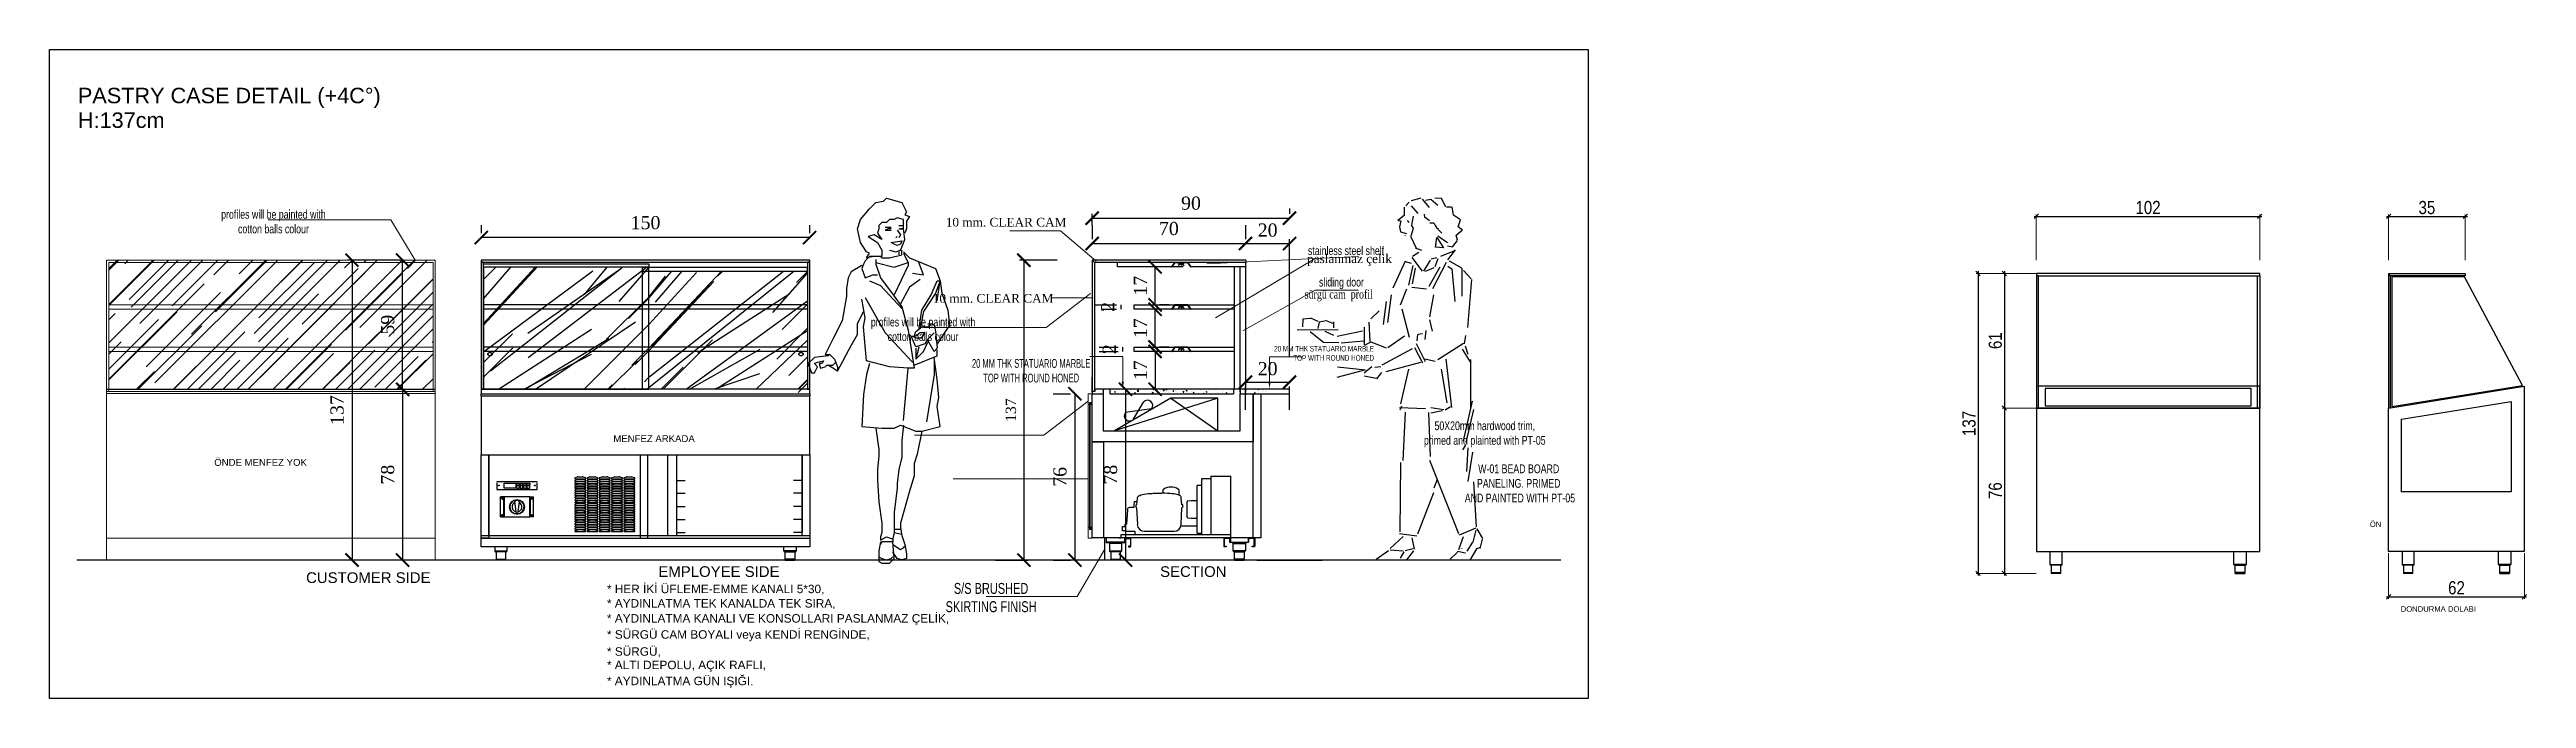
# Model space of a CAD drawing. Header units: millimetres. Extents: x 106699 to 122058, y 158555 to 162844.
# Drawn here: x 112454 to 113585, y 158555 to 158852 of the extents above; entities that cross this region are included whole.
import ezdxf

# ---------------------------------------------------------------- set-up
doc = ezdxf.new("R2010")
doc.units = ezdxf.units.MM
doc.linetypes.add('DASHED2', pattern=[0.375, 0.25, -0.125])
for name, color, linetype in [('AP_+BIBL', 7, 'Continuous'), ('Basamento', 3, 'Continuous'), ('DIEN HOA', 111, 'Continuous'), ('Layer 1', 7, 'Continuous')]:
    doc.layers.add(name, color=color, linetype=linetype)
for name, color, linetype, lineweight in [('cam', 140, 'Continuous', 30), ('no3_ahsap kesit on', 40, 'Continuous', 20), ('no3_cam gorunus on', 142, 'Continuous', 15), ('no3_mermer gorunus on', 31, 'Continuous', 15), ('no3_paslanmaz gorunus on', 163, 'Continuous', 15), ('no3_paslanmaz kesit on', 153, 'Continuous', 20), ('no3_tefriş ön kalın', 192, 'Continuous', 20), ('no3_yazı tefriş', 152, 'Continuous', 0), ('VAT DUNG TV', 253, 'Continuous', 9)]:
    doc.layers.add(name, color=color, linetype=linetype, lineweight=lineweight)
doc.styles.add('AATI-Dim T', font='arial.ttf', dxfattribs={"width": 0.8})
doc.styles.add('ATG_ROMANS', font='GOTHIC.TTF', dxfattribs={"width": 0.75})
doc.styles.add('BE', font='ARIALN.TTF')
doc.styles.add('ROMANSTW', font='georgia.ttf')
doc.styles.get("Standard").update_dxf_attribs({"font": 'arial.ttf'})
doc.dimstyles.new('BE-20', dxfattribs={"dimscale": 20, "dimtxt": 0.3, "dimasz": 0.1, "dimexe": 0.05, "dimexo": 0, "dimgap": 0.05, "dimtad": 1, "dimdec": 0, "dimdsep": 46, "dimtxsty": 'BE', "dimblk": 'OBLIQUE', "dimcen": 1, "dimdle": 0.05, "dimclrd": 256, "dimclre": 256, "dimclrt": 256, "dimadec": 0, "dimazin": 2, "dimtm": 1e-09, "dimtfac": 1, "dimtdec": 0, "dimtix": 1, "dimtmove": 2, "dimatfit": 2, "dimldrblk": 'DOT', "dimfxl": 1, "dimfxlon": 1, "dimtolj": 1, "dimlwd": -1, "dimlwe": 0, "dimarcsym": 0})
doc.dimstyles.new('M1', dxfattribs={"dimtxt": 11, "dimasz": 6, "dimexe": 2, "dimexo": 16, "dimgap": 3, "dimtad": 1, "dimdec": 0, "dimzin": 12, "dimdsep": 46, "dimtxsty": 'ROMANSTW', "dimblk": 'ARCHTICK', "dimcen": 0.09, "dimclrd": 251, "dimclre": 251, "dimclrt": 1, "dimadec": 0, "dimazin": 0, "dimtfac": 1, "dimtdec": 0, "dimtix": 1, "dimtmove": 0, "dimatfit": 3, "dimldrblk": 'ARCHTICK', "dimfxl": 1, "dimtolj": 1, "dimtzin": 0, "dimarcsym": 0})

msp = doc.modelspace()

# ---------------------------------------------------------------- texts
for s, p in [('ÖN', (113513.56, 158633.49, -0.14)), ('DONDURMA DOLABI', (113527.65, 158594.79, -0.14))]:
    msp.add_text(s, height=2.5).set_placement(p)
at = {"layer": 'Layer 1', "color": 6, "char_height": 3.1316, "attachment_point": 7}
for s, insert in [('ÖNDE MENFEZ YOK', (112529.51, 158661.4, -0.35)), ('{\\fArial|b0|i0|c0|p34;MENFEZ ARKADA}', (112711.69, 158672.3, -0.35))]:
    msp.add_mtext(s, dxfattribs=dict(at, insert=insert))
at = {"layer": 'Layer 1', "color": 7, "char_height": 3.8634, "attachment_point": 7}
for s, insert in [('\\fArial|b0|i0|c0|p34;\\W1;* HER İKİ ÜFLEME-EMME KANALI 5*30,', (112708.77, 158602.56, -0.22)), ('\\fArial|b0|i0|c0|p34;\\W1;* AYDINLATMA TEK KANALDA TEK SIRA,', (112708.77, 158595.97, -0.22)), ('\\fArial|b0|i0|c0|p34;\\W1;* AYDINLATMA KANALI VE KONSOLLARI PASLANMAZ ÇELİK,', (112708.77, 158588.64, -0.22)), ('\\fArial|b0|i0|c0|p34;\\W1;* SÜRGÜ CAM BOYALI veya KENDİ RENGİNDE,', (112708.77, 158581.31, -0.22)), ('\\fArial|b0|i0|c0|p34;\\W1;* SÜRGÜ,', (112708.77, 158573.98, -0.22)), ('\\fArial|b0|i0|c0|p34;\\W1;* ALTI DEPOLU, AÇIK RAFLI,', (112708.77, 158567.38, -0.22)), ('\\fArial|b0|i0|c0|p34;\\W1;* AYDINLATMA GÜN IŞIĞI.', (112708.77, 158560.06, -0.22))]:
    msp.add_mtext(s, dxfattribs=dict(at, insert=insert))
at = {"layer": 'no3_yazı tefriş', "attachment_point": 1}
for s, insert, char_height, width in [('PASTRY CASE DETAIL (+4C°)', (112467.27, 158834.13, -0.13), 7.0759, 165.4914), ('H:137cm', (112467.27, 158822.88, -0.13), 7.076, 165.4914), ('CUSTOMER SIDE', (112571.43, 158612.81, -0.09), 4.8806, 74.8016), ('EMPLOYEE SIDE', (112732.26, 158615.58, -0.09), 4.8806, 74.8016), ('SECTION', (112961.3, 158615.58, -0.09), 4.881, 74.8016)]:
    msp.add_mtext(s, dxfattribs=dict(at, insert=insert, char_height=char_height, width=width))
at = {"layer": 'no3_yazı tefriş', "lineweight": 9, "attachment_point": 5, "style": 'ATG_ROMANS'}
for s, insert, char_height in [('\\A1;profiles will be painted with \\Pcotton balls colour', (112556.53, 158772.96), 4), ('\\fTimes New Roman|b0|i0|c0|p34;\\W1;10 mm. CLEAR CAM', (112890.99, 158772.67, -0.14), 4), ('\\fTimes New Roman|b0|i0|c0|p34;\\W1;paslanmaz çelik', (113047.77, 158755.41, -0.14), 4), ('stainless steel shelf', (113046.18, 158759.69, -0.14), 4), ('sliding door', (113044.09, 158744.75, -0.14), 4), ('\\fTimes New Roman|b0|i0|c0|p34;\\W1;10 mm. CLEAR CAM', (112885.06, 158737.9, -0.14), 4), ('{\\fTimes New Roman|b0|i0|c0|p34;sürgü cam  profil }', (113042.86, 158739.2, -0.14), 4), ('\\A1;profiles will be painted with \\Pcotton balls colour', (112853.11, 158723.75, -0.14), 4), ('\\A1;S/S BRUSHED \\PSKIRTING FINISH', (112884.14, 158601.24, 0), 5)]:
    msp.add_mtext(s, dxfattribs=dict(at, insert=insert, char_height=char_height))
at = {"layer": 'no3_yazı tefriş', "lineweight": 9}
for s, insert, char_height, attachment_point, style in [('\\pt84;{\\fArial Narrow|b0|i0|c0|p34;20 MM THK STATUARIO MARBLE \\PTOP WITH ROUND HONED }', (112902.44, 158704.86), 4, 5, 'ATG_ROMANS'), ('\\pt53.23303;{\\fArial Narrow|b0|i0|c0|p34;20 MM THK STATUARIO MARBLE \\PTOP WITH ROUND HONED }', (113058.96, 158716.22, -0.14), 2.5349, 3, 'AATI-Dim T'), ('\\pt53.23303;{\\fArial Narrow|b0|i0|c0|p34;20 MM THK STATUARIO MARBLE \\PTOP WITH ROUND HONED }', (113058.96, 158716.22, -0.14), 2.5349, 3, 'AATI-Dim T')]:
    msp.add_mtext_dynamic_manual_height_columns(s, width=523.9192, gutter_width=135, heights=[0], dxfattribs=dict(at, insert=insert, char_height=char_height, attachment_point=attachment_point, style=style))
at = {"layer": 'no3_yazı tefriş', "lineweight": 9, "char_height": 4, "width": 523.9192, "attachment_point": 5, "style": 'ATG_ROMANS'}
for s, insert in [('\\A1;50X20mm hardwood trim,\\Pprimed and plainted with PT-05', (113109.52, 158675.81, -0.07)), ('\\A1;W-01 BEAD BOARD\\PPANELING. PRIMED\\P AND PAINTED WITH PT-05', (113125.01, 158653.39, -0.07))]:
    msp.add_mtext(s, dxfattribs=dict(at, insert=insert))

# ---------------------------------------------------------------- blocks, each defined once
blk = doc.blocks.new('_ArchTick')
at = {"color": 0, "linetype": 'ByBlock', "const_width": 0.15}
blk.add_lwpolyline([(-0.5, -0.5), (0.5, 0.5)], dxfattribs=at)
blk = doc.blocks.new('*D495')
at = {"color": 251, "lineweight": -2, "transparency": 16777216}
for p, q in [((112614.4, 158696.4), (112613.5, 158696.4)), ((112615.5, 158696.4), (112615.5, 158618.4)), ((112614.4, 158618.4), (112613.5, 158618.4))]:
    blk.add_line(p, q, dxfattribs=at)
at = {"layer": 'Defpoints', "color": 0, "transparency": 16777216}
for p in [(112630.4, 158696.4, 0.1), (112615.5, 158618.4), (112630.4, 158618.4)]:
    blk.add_point(p, dxfattribs=at)
at = {"color": 251, "lineweight": -2, "transparency": 16777216, "xscale": 6, "yscale": 6, "zscale": 6}
for p, rotation in [((112615.5, 158696.4), 90), ((112615.5, 158618.4), 270)]:
    blk.add_blockref('_ArchTick', p, dxfattribs=dict(at, rotation=rotation))
at = {"color": 1, "true_color": 0xff0000, "transparency": 16777216, "insert": (112608.7, 158657.4), "char_height": 6, "attachment_point": 5, "rotation": 90, "style": 'ROMANSTW'}
blk.add_mtext('\\A1;78', dxfattribs=at)
blk = doc.blocks.new('ms08')
for p, q in [((201.646969, 1575.008766), (208.321774, 1613.567847)), ((212.028805, 1611.713843), (234.27441, 1611.713843)), ((236.499508, 1613.938453), (256.149898, 1651.755835)), ((256.149898, 1651.755835), (286.551753, 1653.239233)), ((272.833003, 1619.499976), (305.088862, 1646.936011)), ((305.459956, 1646.936011), (329.559565, 1641.745581)), ((311.392573, 1610.602027), (343.647456, 1648.790015)), ((351.063471, 1652.86814), (394.81347, 1641.003882)), ((394.442377, 1617.64646), (364.411127, 1582.794898)), ((404.309564, 1635.088843), (419.658197, 1617.251929)), ((426.294915, 1611.859839), (426.501946, 1573.075172)), ((161.234372, 1506.047829), (180.884763, 1521.249001)), ((189.412595, 1484.543923), (161.605466, 1506.047829)), ((169.762204, 1554.617164), (201.646969, 1574.63816)), ((180.514157, 1521.249001), (169.762204, 1554.617164)), ((184.222165, 1460.815408), (189.412595, 1484.543923)), ((229.454586, 1449.321756), (273.575191, 1479.353005)), ((271.350582, 1509.755349), (255.778316, 1492.700661)), ((279.86816, 1519.565407), (270.950191, 1510.64695)), ((325.480464, 1562.773903), (325.851557, 1562.773903)), ((368.489252, 1420.031717), (396.295892, 1478.240701)), ((383.690424, 1515.316872), (392.958978, 1529.405739)), ((394.81347, 1480.835916), (383.690424, 1515.687478)), ((392.588861, 1529.405739), (384.431635, 1570.930641)), ((403.711908, 1542.382301), (412.238275, 1550.909645)), ((444.339837, 1499.654763), (416.131829, 1492.187966)), ((422.249017, 1483.802224), (421.8789, 1483.060525)), ((426.501946, 1573.075172), (455.331048, 1550.883278)), ((455.331048, 1550.883278), (442.05761, 1549.224098)), ((442.05761, 1549.224098), (448.281243, 1522.469216)), ((448.281243, 1522.469216), (444.339837, 1499.654763)), ((222.002926, 1367.331523), (164.94238, 1334.757304)), ((204.243161, 1431.525369), (183.10986, 1459.703103)), ((194.603512, 1417.065409), (229.083981, 1371.091777)), ((197.568844, 1412.245585), (260.59814, 1387.034159)), ((229.825192, 1434.49119), (204.243161, 1430.78367)), ((234.654781, 1359.450175), (298.415034, 1239.101544)), ((273.945308, 1375.169902), (286.922847, 1339.206035)), ((278.02441, 1379.989726), (303.235347, 1374.428202)), ((283.584956, 1432.26658), (280.99023, 1443.018533)), ((307.684565, 1370.350077), (338.086909, 1319.556133)), ((344.018549, 1319.556133), (390.364252, 1382.58494)), ((346.243159, 1414.470194), (374.791986, 1423.739237)), ((389.622064, 1388.146464), (359.590815, 1405.572245)), ((393.329095, 1354.036601), (421.137689, 1361.45164)), ((422.249017, 1364.417949), (478.235344, 1241.696759)), ((118.968748, 1282.109356), (137.876951, 1062.249496)), ((155.841794, 1322.947246), (120.821775, 1284.333965)), ((163.45947, 1332.532695), (163.089353, 1205.732892)), ((209.803708, 1330.678691), (194.97363, 1181.633772)), ((228.34277, 1342.542949), (208.321774, 1328.454082)), ((263.934566, 1337.723125), (314.358393, 1249.482403)), ((291.741206, 1334.386699), (331.413081, 1318.073223)), ((325.480464, 1237.618146), (392.217767, 1245.033673)), ((388.50976, 1261.717755), (375.162103, 1333.645)), ((387.027338, 1345.138652), (406.676751, 1255.785626)), ((310.280269, 1110.077132), (291.741206, 1211.665021)), ((437.451165, 1147.523909), (404.083002, 1018.499985)), ((415.946283, 1236.876935), (444.865227, 1164.579084)), ((487.132805, 1211.294416), (503.445305, 1084.865707)), ((508.635734, 1180.150861), (522.354484, 1075.596664)), ((540.522453, 1138.996565), (578.708975, 1101.179183)), ((146.43408, 1024.878891), (153.078122, 986.985337)), ((298.045894, 1044.823715), (309.909175, 1097.471663)), ((330.67187, 1007.376938), (326.592768, 1048.90184)), ((364.782221, 1031.847153), (344.018549, 1034.442368)), ((367.747065, 1000.703599), (364.411127, 1030.734848)), ((425.956048, 1022.57811), (501.591789, 969.559556)), ((587.608389, 1087.090316), (583.159171, 998.478989)), ((607.999991, 981.053208), (607.628897, 1062.990707)), ((616.526358, 1045.194321), (733.405262, 1020.881333)), ((728.867176, 1050.755844), (915.729478, 1049.643539)), ((748.14745, 1060.766098), (747.404285, 1087.460921)), ((748.064442, 1026.211411), (787.374988, 1044.20018)), ((748.51659, 1078.191879), (786.705066, 1093.39305)), ((789.670886, 1091.539535), (816.365222, 1087.090316)), ((795.973621, 992.917466), (856.06151, 1042.681625)), ((815.624988, 1086.719711), (820.815417, 1058.170883)), ((819.702136, 1090.056136), (853.071276, 1104.145003)), ((854.554674, 1102.662093), (889.40526, 1100.066878)), ((889.40526, 1100.437484), (891.628893, 1065.215316)), ((122.305662, 902.08153), (160.425779, 962.916978)), ((123.417478, 696.310537), (122.305662, 915.799791)), ((135.282713, 938.786607), (147.100095, 977.574693)), ((156.415525, 989.209946), (273.575191, 913.945787)), ((236.127926, 918.024401), (210.545895, 697.422841)), ((285.067378, 907.271959), (332.896479, 916.912096)), ((329.929682, 904.676744), (369.971674, 987.726548)), ((341.79394, 899.486315), (378.1289, 969.188951)), ((391.105463, 964.739732), (528.656242, 890.587877)), ((507.524406, 967.70604), (577.967765, 995.512681)), ((580.563468, 994.77147), (607.999991, 979.570298)), ((612.078116, 999.961899), (714.035145, 990.322251)), ((725.901356, 992.54686), (795.233386, 993.288071)), ((230.195797, 718.185048), (256.149898, 871.679186)), ((352.545893, 902.452135), (510.86132, 860.185534)), ((441.528313, 713.365224), (405.19433, 872.420886)), ((530.881828, 857.219714), (553.869132, 827.929675)), ((534.218742, 883.172839), (561.655265, 879.094714)), ((554.238273, 829.413074), (609.483389, 839.793933)), ((573.88964, 883.172839), (609.853506, 854.253894)), ((603.179678, 866.859362), (731.090809, 880.948229)), ((607.999991, 866.488757), (734.056629, 833.120105)), ((144.550779, 536.14257), (109.328123, 687.041006)), ((155.673826, 544.669914), (114.519529, 724.858876)), ((215.365719, 699.647451), (240.577633, 684.446279)), ((245.768062, 686.299795), (305.459956, 695.568837)), ((252.070797, 681.109365), (305.83105, 671.098623)), ((329.559565, 691.119619), (448.572259, 695.198232)), ((445.236321, 686.6704), (437.821282, 703.725576)), ((306.943355, 472.372063), (314.358393, 673.694326)), ((431.888665, 454.205072), (421.507806, 675.547842)), ((134.911131, 359.290522), (114.148436, 492.763665)), ((140.842771, 404.152338), (134.169431, 512.042961)), ((159.380857, 502.774407), (145.663083, 524.648918)), ((177.074216, 120.22119), (309.909175, 454.946282)), ((96.981932, 151.597654), (108.958006, 357.436518)), ((275.7998, 367.076655), (291.000972, 328.517573)), ((445.921868, 128.478026), (442.640618, 446.047845)), ((292.854488, 307.384273), (365.993158, 118.404784)), ((94.670408, 142.680174), (68.915526, 99.017577)), ((174.952634, 114.589354), (98.57617, 146.474607)), ((99.128904, 136.570311), (113.787107, 81.458983)), ((368.489252, 109.028319), (447.831048, 120.150877)), ((0, 0), (651.044912, 0)), ((70.398924, 94.939452), (81.127928, 51.853515)), ((83.004881, 55.638671), (96.352049, 51.560546)), ((96.723143, 51.189941), (126.87158, 0)), ((115.786131, 81.458983), (141.103513, 40.151367)), ((124.159178, 64.908202), (123.78906, 64.908202)), ((146.358884, 30.881347), (183.078122, 38.818847)), ((176.744138, 48.055663), (155.761228, 106.776854)), ((165.718747, 53.685546), (165.094724, 52.91748)), ((165.121091, 53.395019), (165.718747, 53.685546)), ((183.743649, 35.487793), (217.533688, 4.128906)), ((379.370111, 49.87207), (390.950189, 100.78076)), ((415.534173, 1.486328), (383.167963, 41.285156)), ((422.96679, 43.927246), (386.305658, 53.009765)), ((443.753899, 8.181641), (426.327142, 36.730468)), ((491.333977, 46.569335), (431.223626, 41.615234)), ((490.83886, 52.51416), (432.257806, 107.443358)), ((554.747062, 3.632813), (498.104484, 42.936035))]:
    blk.add_line(p, q)
for points in [[(277.793941, 1473.72947), (247.928219, 1425.404276), (283.809566, 1429.552713), (277.58691, 1472.692361)], [(309.527339, 1540.305641), (292.106441, 1539.683571), (285.467769, 1527.861306), (279.86816, 1519.565407)], [(335.245112, 1579.712379), (334.415034, 1566.853004), (320.104487, 1558.557106), (311.186519, 1550.675758)]]:
    blk.add_lwpolyline(points)
blk = doc.blocks.new('A$C42F736DE')
at = {"layer": 'DIEN HOA', "linetype": 'Continuous', "elevation": -99}
for points in [[(414, 1594), (445, 1586), (469, 1594), (477, 1609), (492, 1648), (484, 1703), (484, 1750), (453, 1758), (437, 1750), (414, 1750), (398, 1734), (375, 1734), (359, 1719), (359, 1703), (352, 1680), (375, 1648), (336, 1672), (305, 1664), (352, 1633), (375, 1594), (375, 1562), (336, 1562), (297, 1555), (312, 1578), (297, 1586), (266, 1633), (250, 1703), (266, 1750), (312, 1805), (344, 1836), (383, 1844), (398, 1859), (477, 1836), (500, 1789), (492, 1773), (516, 1766), (500, 1742), (500, 1703), (492, 1680)], [(391, 1711), (414, 1711), (422, 1711)], [(422, 1703), (406, 1703), (391, 1695), (422, 1695)], [(422, 1633), (477, 1641), (469, 1625), (453, 1617), (437, 1625), (422, 1633)], [(453, 1664), (445, 1656)], [(453, 1695), (469, 1672), (461, 1656)], [(461, 1719), (484, 1719)], [(461, 1703), (484, 1703), (469, 1703)], [(273, 1516), (219, 1484), (203, 1453), (195, 1398), (195, 1359), (172, 1234), (125, 1141), (86, 1062), (109, 1062), (133, 1039), (148, 1000), (148, 977), (102, 1008)], [(352, 1562), (312, 1562), (289, 1539), (281, 1523), (273, 1500), (289, 1453), (328, 1469), (352, 1469)], [(344, 1547), (344, 1523), (367, 1453), (437, 1359), (477, 1305), (508, 1187), (539, 992), (508, 992), (414, 1000), (297, 1031), (281, 1203), (289, 1250), (273, 1344)], [(344, 1531), (437, 1508), (508, 1531)], [(367, 1562), (375, 1555), (414, 1555), (477, 1570), (477, 1594)], [(484, 1578), (500, 1547), (508, 1531), (508, 1516), (437, 1367)], [(461, 1586), (461, 1570)], [(484, 1586), (516, 1555), (648, 1500), (672, 1437), (680, 1375), (711, 1289), (719, 1211), (656, 1117)], [(531, 1477), (586, 1469), (562, 1531)], [(312, 1437), (367, 1414), (477, 1297)], [(516, 1406), (469, 1320)], [(570, 1445), (516, 1406)], [(562, 1187), (578, 1289), (625, 1367), (656, 1437), (672, 1437)], [(656, 1336), (672, 1437), (648, 1375), (586, 1281), (570, 1195)], [(148, 977), (219, 1109), (250, 1164), (250, 1219), (281, 1281)], [(289, 1352), (391, 1172), (531, 1023)], [(641, 1172), (609, 1141), (594, 1117), (547, 1102), (523, 1156), (531, 1156), (547, 1148), (578, 1148), (594, 1172), (570, 1172), (547, 1156), (539, 1156), (547, 1180), (578, 1203), (609, 1203), (625, 1219)], [(609, 1219), (633, 1219), (641, 1211), (648, 1180), (656, 1094), (641, 1078), (609, 1133)], [(109, 1062), (102, 1055), (31, 1047), (0, 1016), (16, 969), (31, 969), (47, 1000), (31, 1016), (47, 1023), (78, 1031), (70, 1016), (55, 1016), (62, 992), (86, 1000), (94, 1008), (125, 1008), (141, 1023)], [(312, 1016), (297, 961), (281, 859), (273, 695), (375, 687), (437, 687), (469, 703), (547, 672), (578, 672), (672, 695), (656, 797), (664, 844), (656, 937), (641, 1047)], [(539, 1008), (656, 1055), (656, 1086)], [(547, 1094), (547, 1039), (586, 1078), (609, 1125)], [(562, 1102), (547, 1039)], [(641, 1039), (641, 961), (602, 719)], [(484, 727), (500, 898), (508, 992)], [(344, 687), (359, 578), (359, 547), (352, 477), (352, 422), (359, 312), (375, 203), (375, 156), (367, 133), (367, 117)], [(484, 703), (477, 625), (477, 539), (461, 477), (453, 406), (453, 383), (437, 258), (437, 156), (430, 125)], [(578, 672), (555, 555), (539, 508), (539, 445), (516, 367), (484, 258), (469, 203), (469, 180), (477, 141), (492, 94), (500, 47), (500, 23), (477, 16), (453, 23), (430, 55)], [(367, 117), (383, 125), (398, 133), (422, 125), (430, 125), (430, 109), (422, 109), (398, 109), (375, 109), (367, 94)], [(437, 172), (469, 172)], [(437, 156), (477, 148)], [(367, 109), (359, 62), (359, 39), (359, 8), (375, 0), (391, 0), (414, 0), (422, 8), (437, 23), (430, 109)], [(359, 31), (375, 23), (398, 16), (422, 23), (430, 31)], [(430, 94), (469, 70), (484, 78), (492, 86)]]:
    blk.add_lwpolyline(points, dxfattribs=at)
blk = doc.blocks.new('*D480')
at = {"color": 251, "lineweight": -2, "transparency": 16777216}
for p, q in [((112614.4, 158755.4), (112613.5, 158755.4)), ((112615.5, 158696.4), (112615.5, 158755.4)), ((112614.4, 158696.4), (112613.5, 158696.4))]:
    blk.add_line(p, q, dxfattribs=at)
at = {"layer": 'Defpoints', "color": 0, "transparency": 16777216}
for p in [(112615.5, 158755.4), (112630.4, 158755.4), (112630.4, 158696.4, 0.1)]:
    blk.add_point(p, dxfattribs=at)
at = {"color": 251, "lineweight": -2, "transparency": 16777216, "xscale": 6, "yscale": 6, "zscale": 6}
for p, rotation in [((112615.5, 158755.4), 90), ((112615.5, 158696.4), 270)]:
    blk.add_blockref('_ArchTick', p, dxfattribs=dict(at, rotation=rotation))
at = {"color": 1, "true_color": 0xff0000, "transparency": 16777216, "insert": (112608.7, 158725.9), "char_height": 6, "attachment_point": 5, "rotation": 90, "style": 'ROMANSTW'}
blk.add_mtext('\\A1;59', dxfattribs=at)
blk = doc.blocks.new('*D481')
at = {"color": 251, "lineweight": -2, "transparency": 16777216}
for p, q in [((112614.4, 158755.4), (112590.4, 158755.4)), ((112592.4, 158755.4), (112592.4, 158618.4)), ((112614.4, 158618.4), (112590.4, 158618.4))]:
    blk.add_line(p, q, dxfattribs=at)
at = {"layer": 'Defpoints', "color": 0, "transparency": 16777216}
for p in [(112630.4, 158755.4), (112592.4, 158618.4), (112630.4, 158618.4)]:
    blk.add_point(p, dxfattribs=at)
at = {"color": 251, "lineweight": -2, "transparency": 16777216, "xscale": 6, "yscale": 6, "zscale": 6}
for p, rotation in [((112592.4, 158755.4), 90), ((112592.4, 158618.4), 270)]:
    blk.add_blockref('_ArchTick', p, dxfattribs=dict(at, rotation=rotation))
at = {"color": 1, "true_color": 0xff0000, "transparency": 16777216, "insert": (112585.6, 158686.9), "char_height": 6, "attachment_point": 5, "rotation": 90, "style": 'ROMANSTW'}
blk.add_mtext('\\A1;137', dxfattribs=at)
blk = doc.blocks.new('*D482')
at = {"color": 251, "lineweight": -2, "transparency": 16777216}
for p, q in [((112914.3, 158755.4), (112897.1, 158755.4)), ((112899.1, 158755.4), (112899.1, 158618.4)), ((112886.1, 158618.4), (112901.1, 158618.4))]:
    blk.add_line(p, q, dxfattribs=at)
at = {"layer": 'Defpoints', "color": 0, "transparency": 16777216}
for p in [(112930.3, 158755.4, -0.1), (112870.1, 158618.4, -0.1), (112899.1, 158618.4)]:
    blk.add_point(p, dxfattribs=at)
at = {"color": 251, "lineweight": -2, "transparency": 16777216, "xscale": 6, "yscale": 6, "zscale": 6}
for p, rotation in [((112899.1, 158755.4), 90), ((112899.1, 158618.4), 270)]:
    blk.add_blockref('_ArchTick', p, dxfattribs=dict(at, rotation=rotation))
at = {"color": 1, "true_color": 0xff0000, "transparency": 16777216, "insert": (112893.2, 158686.9), "char_height": 6, "attachment_point": 5, "rotation": 90, "style": 'ROMANSTW'}
blk.add_mtext('\\A1;\\A1;{\\H0.789474x;137}', dxfattribs=at)
blk = doc.blocks.new('*D483')
at = {"color": 251, "lineweight": -2, "transparency": 16777216}
for p, q in [((112949.6, 158696.4), (112943.5, 158696.4)), ((112945.5, 158696.4), (112945.5, 158618.4)), ((112948.6, 158618.4), (112943.5, 158618.4))]:
    blk.add_line(p, q, dxfattribs=at)
at = {"layer": 'Defpoints', "color": 0, "transparency": 16777216}
for p in [(112965.6, 158696.4, -0.1), (112945.5, 158618.4), (112964.6, 158618.4, -0.1)]:
    blk.add_point(p, dxfattribs=at)
at = {"color": 251, "lineweight": -2, "transparency": 16777216, "xscale": 6, "yscale": 6, "zscale": 6}
for p, rotation in [((112945.5, 158696.4), 90), ((112945.5, 158618.4), 270)]:
    blk.add_blockref('_ArchTick', p, dxfattribs=dict(at, rotation=rotation))
at = {"color": 1, "true_color": 0xff0000, "transparency": 16777216, "insert": (112938.7, 158657.4), "char_height": 6, "attachment_point": 5, "rotation": 90, "style": 'ROMANSTW'}
blk.add_mtext('\\A1;78', dxfattribs=at)
blk = doc.blocks.new('*D484')
at = {"color": 251, "lineweight": -2, "transparency": 16777216}
for p, q in [((113000.3, 158699.7), (113020.4, 158699.7)), ((113000.3, 158687), (113000.3, 158697.7)), ((113020.4, 158687), (113020.4, 158697.7))]:
    blk.add_line(p, q, dxfattribs=at)
at = {"layer": 'Defpoints', "color": 0, "transparency": 16777216}
for p in [(113000.3, 158703, -0.1), (113020.4, 158703, -0.1), (113020.4, 158699.7)]:
    blk.add_point(p, dxfattribs=at)
at = {"color": 251, "lineweight": -2, "transparency": 16777216, "xscale": 6, "yscale": 6, "zscale": 6, "rotation": 180}
blk.add_blockref('_ArchTick', (113000.3, 158699.7), dxfattribs=at)
at = {"color": 251, "lineweight": -2, "transparency": 16777216, "xscale": 6, "yscale": 6, "zscale": 6}
blk.add_blockref('_ArchTick', (113020.4, 158699.7), dxfattribs=at)
at = {"color": 1, "true_color": 0xff0000, "transparency": 16777216, "insert": (113010.4, 158705.8), "char_height": 6, "attachment_point": 5, "style": 'ROMANSTW'}
blk.add_mtext('\\A1;20', dxfattribs=at)
blk = doc.blocks.new('*D485')
at = {"color": 251, "lineweight": -2, "transparency": 16777216}
for p, q in [((112930.3, 158771.4), (112930.3, 158765)), ((113000.3, 158771.4), (113000.3, 158765)), ((112930.3, 158763), (113000.3, 158763))]:
    blk.add_line(p, q, dxfattribs=at)
at = {"layer": 'Defpoints', "color": 0, "transparency": 16777216}
for p in [(112930.3, 158755.4, -0.1), (113000.3, 158763), (113000.3, 158755.4, -0.1)]:
    blk.add_point(p, dxfattribs=at)
at = {"color": 251, "lineweight": -2, "transparency": 16777216, "xscale": 6, "yscale": 6, "zscale": 6, "rotation": 180}
blk.add_blockref('_ArchTick', (112930.3, 158763), dxfattribs=at)
at = {"color": 251, "lineweight": -2, "transparency": 16777216, "xscale": 6, "yscale": 6, "zscale": 6}
blk.add_blockref('_ArchTick', (113000.3, 158763), dxfattribs=at)
at = {"color": 1, "true_color": 0xff0000, "transparency": 16777216, "insert": (112965.3, 158769.8), "char_height": 6, "attachment_point": 5, "style": 'ROMANSTW'}
blk.add_mtext('\\A1;70', dxfattribs=at)
blk = doc.blocks.new('*D486')
at = {"color": 251, "lineweight": -2, "transparency": 16777216}
for p, q in [((113000.3, 158771.4), (113000.3, 158765)), ((113000.3, 158763), (113020.4, 158763)), ((113020.4, 158711.4), (113020.4, 158765))]:
    blk.add_line(p, q, dxfattribs=at)
at = {"layer": 'Defpoints', "color": 0, "transparency": 16777216}
for p in [(113000.3, 158755.4, -0.1), (113020.4, 158763), (113020.4, 158695.4, -0.1)]:
    blk.add_point(p, dxfattribs=at)
at = {"color": 251, "lineweight": -2, "transparency": 16777216, "xscale": 6, "yscale": 6, "zscale": 6, "rotation": 180}
blk.add_blockref('_ArchTick', (113000.3, 158763), dxfattribs=at)
at = {"color": 251, "lineweight": -2, "transparency": 16777216, "xscale": 6, "yscale": 6, "zscale": 6}
blk.add_blockref('_ArchTick', (113020.4, 158763), dxfattribs=at)
at = {"color": 1, "true_color": 0xff0000, "transparency": 16777216, "insert": (113010.4, 158769.1), "char_height": 6, "attachment_point": 5, "style": 'ROMANSTW'}
blk.add_mtext('\\A1;20', dxfattribs=at)
blk = doc.blocks.new('*D487')
at = {"color": 251, "lineweight": -2, "transparency": 16777216}
for p, q in [((113020.4, 158779), (113020.4, 158776.6)), ((112930.3, 158771.4), (112930.3, 158776.6)), ((112930.3, 158774.6), (113020.4, 158774.6))]:
    blk.add_line(p, q, dxfattribs=at)
at = {"layer": 'Defpoints', "color": 0, "transparency": 16777216}
for p in [(113020.4, 158774.6), (112930.3, 158755.4), (113020.4, 158763)]:
    blk.add_point(p, dxfattribs=at)
at = {"color": 251, "lineweight": -2, "transparency": 16777216, "xscale": 6, "yscale": 6, "zscale": 6, "rotation": 180}
blk.add_blockref('_ArchTick', (112930.3, 158774.6), dxfattribs=at)
at = {"color": 251, "lineweight": -2, "transparency": 16777216, "xscale": 6, "yscale": 6, "zscale": 6}
blk.add_blockref('_ArchTick', (113020.4, 158774.6), dxfattribs=at)
at = {"color": 1, "true_color": 0xff0000, "transparency": 16777216, "insert": (112975.4, 158781.4), "char_height": 6, "attachment_point": 5, "style": 'ROMANSTW'}
blk.add_mtext('\\A1;\\A1;90', dxfattribs=at)
blk = doc.blocks.new('*D488')
at = {"color": 251, "lineweight": -2, "transparency": 16777216}
for p, q in [((112959, 158713.7), (112959, 158696.4)), ((112965.5, 158713.7), (112961, 158713.7)), ((112965.5, 158696.4), (112961, 158696.4))]:
    blk.add_line(p, q, dxfattribs=at)
at = {"layer": 'Defpoints', "color": 0, "transparency": 16777216}
for p in [(112949.5, 158713.7, -0.1), (112949.5, 158696.4, -0.1), (112959, 158696.4)]:
    blk.add_point(p, dxfattribs=at)
at = {"color": 251, "lineweight": -2, "transparency": 16777216, "xscale": 6, "yscale": 6, "zscale": 6}
for p, rotation in [((112959, 158713.7), 90), ((112959, 158696.4), 270)]:
    blk.add_blockref('_ArchTick', p, dxfattribs=dict(at, rotation=rotation))
at = {"color": 1, "true_color": 0xff0000, "transparency": 16777216, "insert": (112952.3, 158705.1), "char_height": 6, "attachment_point": 5, "rotation": 90, "style": 'ROMANSTW'}
blk.add_mtext('\\A1;17', dxfattribs=at)
blk = doc.blocks.new('*D489')
at = {"color": 251, "lineweight": -2, "transparency": 16777216}
for p, q in [((112959, 158715.7), (112959, 158733)), ((112965.5, 158733), (112961, 158733)), ((112965.5, 158715.7), (112961, 158715.7))]:
    blk.add_line(p, q, dxfattribs=at)
at = {"layer": 'Defpoints', "color": 0, "transparency": 16777216}
for p in [(112949.5, 158733, -0.1), (112959, 158733), (112949.5, 158715.7, -0.1)]:
    blk.add_point(p, dxfattribs=at)
at = {"color": 251, "lineweight": -2, "transparency": 16777216, "xscale": 6, "yscale": 6, "zscale": 6}
for p, rotation in [((112959, 158733), 90), ((112959, 158715.7), 270)]:
    blk.add_blockref('_ArchTick', p, dxfattribs=dict(at, rotation=rotation))
at = {"color": 1, "true_color": 0xff0000, "transparency": 16777216, "insert": (112952.3, 158724.3), "char_height": 6, "attachment_point": 5, "rotation": 90, "style": 'ROMANSTW'}
blk.add_mtext('\\A1;17', dxfattribs=at)
blk = doc.blocks.new('*D490')
at = {"color": 251, "lineweight": -2, "transparency": 16777216}
for p, q in [((112959, 158735), (112959, 158752.3)), ((112965.5, 158752.3), (112961, 158752.3)), ((112965.5, 158735), (112961, 158735))]:
    blk.add_line(p, q, dxfattribs=at)
at = {"layer": 'Defpoints', "color": 0, "transparency": 16777216}
for p in [(112949.5, 158752.3, -0.1), (112959, 158752.3), (112949.5, 158735, -0.1)]:
    blk.add_point(p, dxfattribs=at)
at = {"color": 251, "lineweight": -2, "transparency": 16777216, "xscale": 6, "yscale": 6, "zscale": 6}
for p, rotation in [((112959, 158752.3), 90), ((112959, 158735), 270)]:
    blk.add_blockref('_ArchTick', p, dxfattribs=dict(at, rotation=rotation))
at = {"color": 1, "true_color": 0xff0000, "transparency": 16777216, "insert": (112952.3, 158743.7), "char_height": 6, "attachment_point": 5, "rotation": 90, "style": 'ROMANSTW'}
blk.add_mtext('\\A1;17', dxfattribs=at)
blk = doc.blocks.new('*D491')
at = {"color": 251, "lineweight": -2, "transparency": 16777216}
for p, q in [((112931.2, 158735), (112941.4, 158735)), ((112934.6, 158733), (112941.4, 158733)), ((112943.4, 158735), (112943.4, 158733))]:
    blk.add_line(p, q, dxfattribs=at)
at = {"layer": 'Defpoints', "color": 0, "transparency": 16777216}
for p in [(112943.4, 158733), (112947.2, 158735, -0.1), (112950.6, 158733, -0.1)]:
    blk.add_point(p, dxfattribs=at)
at = {"color": 1, "true_color": 0xff0000, "transparency": 16777216, "insert": (112937.4, 158734), "char_height": 6, "attachment_point": 5, "rotation": 90, "style": 'ROMANSTW'}
blk.add_mtext('\\A1;2', dxfattribs=at)
blk = doc.blocks.new('*D492')
at = {"color": 251, "lineweight": -2, "transparency": 16777216}
for p, q in [((112933.5, 158715.7), (112942.1, 158715.7)), ((112933.5, 158713.7), (112942.1, 158713.7)), ((112944.1, 158715.7), (112944.1, 158713.7))]:
    blk.add_line(p, q, dxfattribs=at)
at = {"layer": 'Defpoints', "color": 0, "transparency": 16777216}
for p in [(112944.1, 158713.7), (112949.5, 158715.7), (112949.5, 158713.7)]:
    blk.add_point(p, dxfattribs=at)
at = {"color": 1, "true_color": 0xff0000, "transparency": 16777216, "insert": (112938.1, 158714.7), "char_height": 6, "attachment_point": 5, "rotation": 90, "style": 'ROMANSTW'}
blk.add_mtext('\\A1;2', dxfattribs=at)
blk = doc.blocks.new('*D493')
at = {"color": 251, "lineweight": -2, "transparency": 16777216}
for p, q in [((112651.4, 158771.4), (112651.4, 158767.7)), ((112801.3, 158771.4), (112801.3, 158767.7)), ((112801.3, 158765.7), (112651.4, 158765.7))]:
    blk.add_line(p, q, dxfattribs=at)
at = {"layer": 'Defpoints', "color": 0, "transparency": 16777216}
for p in [(112651.4, 158765.7), (112651.4, 158755.4, -0.1), (112801.3, 158755.4, -0.1)]:
    blk.add_point(p, dxfattribs=at)
at = {"color": 251, "lineweight": -2, "transparency": 16777216, "xscale": 6, "yscale": 6, "zscale": 6, "rotation": 180}
blk.add_blockref('_ArchTick', (112651.4, 158765.7), dxfattribs=at)
at = {"color": 251, "lineweight": -2, "transparency": 16777216, "xscale": 6, "yscale": 6, "zscale": 6}
blk.add_blockref('_ArchTick', (112801.3, 158765.7), dxfattribs=at)
at = {"color": 1, "true_color": 0xff0000, "transparency": 16777216, "insert": (112726.4, 158772.5), "char_height": 6, "attachment_point": 5, "style": 'ROMANSTW'}
blk.add_mtext('\\A1;150', dxfattribs=at)
blk = doc.blocks.new('pastry case section')
at = {"color": 8}
blk.add_line((33465.9, 5245.7, -0.1), (33465.9, 5189.7, -0.1), dxfattribs=at)
at = {"layer": 'Layer 1', "color": 7, "lineweight": 30, "elevation": -0.1}
for points in [[(33537.8, 5311.7), (33467.7, 5311.7)], [(33467.7, 5311.7), (33467.7, 5251.7)], [(33468.7, 5310.7), (33467.7, 5311.7)], [(33537.8, 5310.7), (33468.7, 5310.7)], [(33468.7, 5310.7), (33468.7, 5251.7)], [(33479.2, 5308.7), (33479.2, 5310.7)], [(33537.8, 5311.7), (33537.8, 5310.7)]]:
    blk.add_lwpolyline(points, dxfattribs=at)
at = {"layer": 'Layer 1', "color": 7, "lineweight": 25, "elevation": -0.1}
for points in [[(33494.5, 5310.7), (33479.2, 5310.7)], [(33509.3, 5308.7), (33479.2, 5308.7)], [(33494.5, 5308.7), (33479.2, 5308.7)], [(33505.3, 5310.7), (33503.9, 5308.7)], [(33503.9, 5308.7), (33504, 5308.7)], [(33505.4, 5310.6), (33504, 5308.7)], [(33512.7, 5308.7), (33511.3, 5310.7), (33505.3, 5310.7)], [(33505.4, 5310.6), (33511.2, 5310.6)], [(33508.1, 5310), (33507, 5309.3)], [(33507.1, 5310.2), (33509.6, 5310.2), (33509.6, 5310.6), (33507.1, 5310.6), (33507.1, 5310.2)], [(33508.3, 5309.9), (33508.3, 5309.2)], [(33508.6, 5310), (33509.7, 5309.3)], [(33511.2, 5310.6), (33512.6, 5308.7)], [(33511.3, 5310.7), (33512.7, 5308.7)], [(33512.6, 5308.7), (33512.7, 5308.7)], [(33537.8, 5308.7), (33512.7, 5308.7)], [(33532.7, 5252.7), (33532.7, 5308.7)], [(33535.2, 5252.7), (33535.2, 5308.7)], [(33537.8, 5252.7), (33537.8, 5310.7)], [(33486.9, 5289.3), (33486.9, 5291.3), (33532.7, 5291.3)], [(33532.7, 5289.3), (33486.9, 5289.3)], [(33505.3, 5291.3), (33503.9, 5289.3)], [(33503.9, 5289.3), (33504, 5289.2)], [(33505.4, 5291.2), (33504, 5289.2)], [(33512.7, 5289.3), (33511.3, 5291.3), (33505.3, 5291.3)], [(33505.4, 5291.2), (33511.2, 5291.2)], [(33508.1, 5290.6), (33507, 5289.8)], [(33507.1, 5290.8), (33509.6, 5290.8), (33509.6, 5291.2), (33507.1, 5291.2), (33507.1, 5290.8)], [(33508.3, 5290.5), (33508.3, 5289.8)], [(33508.6, 5290.6), (33509.7, 5289.8)], [(33511.2, 5291.2), (33512.6, 5289.2)], [(33511.3, 5291.3), (33512.7, 5289.3)], [(33512.6, 5289.2), (33512.7, 5289.3)], [(33486.9, 5270), (33486.9, 5272), (33532.7, 5272)], [(33532.7, 5270), (33486.9, 5270)], [(33505.3, 5272), (33503.9, 5270)], [(33503.9, 5270), (33504, 5270)], [(33505.4, 5271.9), (33504, 5270)], [(33512.7, 5270), (33511.3, 5272), (33505.3, 5272)], [(33505.4, 5271.9), (33511.2, 5271.9)], [(33508.1, 5271.3), (33507, 5270.6)], [(33507.1, 5271.6), (33509.6, 5271.6), (33509.6, 5271.9), (33507.1, 5271.9), (33507.1, 5271.6)], [(33508.3, 5271.2), (33508.3, 5270.5)], [(33508.6, 5271.3), (33509.7, 5270.6)], [(33511.2, 5271.9), (33512.6, 5270)], [(33511.3, 5272), (33512.7, 5270)], [(33512.6, 5270), (33512.7, 5270)], [(33467.7, 5251.4), (33467.7, 5258.3)], [(33537.8, 5251.4), (33537.8, 5258.3)], [(33537.8, 5251.4), (33537.8, 5258.1)], [(33468.7, 5252.7), (33468.7, 5251.7), (33467.7, 5251.7)], [(33467.7, 5251.7), (33467.7, 5250.7), (33472.7, 5250.7)], [(33535.2, 5250.7), (33544.7, 5250.7), (33544.7, 5184.8), (33467.7, 5184.8), (33467.7, 5250.7), (33472.7, 5250.7)], [(33535.2, 5250.7), (33557.8, 5250.7), (33557.8, 5252.7), (33468.7, 5252.7)], [(33468.8, 5252.1), (33469.2, 5252.3)], [(33468.8, 5252.1), (33469.1, 5251.9), (33469.2, 5252.3)], [(33469.1, 5251.7), (33469.1, 5251.7)], [(33471.8, 5251.3), (33471.8, 5251.3)], [(33472.4, 5252.1), (33472.4, 5252.1)], [(33472.5, 5251.1), (33472.5, 5251.1)], [(33472.7, 5252.7), (33472.7, 5250.7)], [(33472.7, 5250.7), (33472.7, 5233.7), (33535.2, 5233.7), (33535.2, 5250.7)], [(33475.7, 5252.7), (33475.7, 5250.7)], [(33475.7, 5250.7), (33532.2, 5250.7)], [(33475.7, 5250.7), (33532.2, 5250.7)], [(33476.5, 5251.6), (33476.5, 5251.6)], [(33477.9, 5251.6), (33478.4, 5251.7)], [(33477.9, 5251.6), (33478.2, 5251.4)], [(33525, 5248.6), (33503.6, 5248.6), (33477.9, 5233.7), (33525, 5233.7), (33525, 5248.6)], [(33525, 5248.6), (33477.9, 5233.7)], [(33478.2, 5251.4), (33478.4, 5251.7)], [(33478.7, 5252.7), (33478.7, 5252.7)], [(33478.7, 5250.9), (33478.7, 5250.9)], [(33483.4, 5252.7), (33479.2, 5252.7)], [(33482, 5252.6), (33482, 5252.6)], [(33482, 5251.4), (33482, 5251.4)], [(33482.1, 5252.4), (33482.1, 5252.4)], [(33484.5, 5252.7), (33484.5, 5252.7)], [(33485.2, 5251.7), (33485.2, 5251.7)], [(33485.4, 5252.4), (33485.4, 5252.4)], [(33486.6, 5239.1), (33491.2, 5246.8)], [(33486.9, 5250.7), (33486.9, 5250.7)], [(33487, 5251.1), (33487.5, 5251.3)], [(33487, 5251.1), (33487.3, 5250.8)], [(33487.3, 5250.8), (33487.5, 5251.3)], [(33488.2, 5251.9), (33488.8, 5252.4)], [(33488.2, 5251.9), (33488.8, 5251.8)], [(33488.5, 5252.2), (33488.5, 5252.2)], [(33488.5, 5250.9), (33488.5, 5250.9)], [(33488.8, 5251.8), (33488.8, 5252.4)], [(33488.8, 5252.3), (33488.8, 5252.3)], [(33490.8, 5251.2), (33490.8, 5251.2)], [(33491.8, 5252.7), (33491.8, 5252.7)], [(33492.2, 5252.1), (33492.2, 5252.1)], [(33493.8, 5251.3), (33493.8, 5251.3)], [(33494.8, 5251.7), (33494.8, 5251.7)], [(33494.9, 5251), (33494.9, 5251)], [(33495.1, 5250.8), (33495.5, 5251.4)], [(33495.1, 5250.8), (33495.6, 5250.8)], [(33495.5, 5252.7), (33495.6, 5252.7)], [(33495.5, 5252.7), (33495.9, 5252.6)], [(33495.6, 5250.8), (33495.5, 5251.4)], [(33495.6, 5252), (33495.6, 5252)], [(33496, 5252.6), (33495.9, 5252.7)], [(33496.4, 5252), (33496.4, 5252)], [(33496.5, 5250.7), (33496.6, 5250.8)], [(33496.6, 5250.7), (33496.6, 5250.8)], [(33497.5, 5252), (33497.5, 5252)], [(33498.2, 5251.4), (33498.2, 5251.4)], [(33498.9, 5252.3), (33498.9, 5252.3)], [(33498.9, 5251.8), (33498.9, 5251.8)], [(33500.1, 5252.2), (33500.4, 5252.6)], [(33500.1, 5252.2), (33500.5, 5252.2)], [(33500.5, 5252.2), (33500.5, 5252.6)], [(33501.1, 5252.6), (33501.1, 5252.6)], [(33501.4, 5252.7), (33501.7, 5252.7)], [(33501.4, 5252.7), (33501.8, 5252.4)], [(33501.4, 5251.9), (33501.4, 5251.9)], [(33501.8, 5252.4), (33501.9, 5252.7)], [(33502.4, 5251.7), (33502.4, 5251.7)], [(33502.7, 5251.2), (33502.7, 5251.2)], [(33503.6, 5248.6), (33525, 5233.7)], [(33504.6, 5252.3), (33504.6, 5252.3)], [(33504.6, 5251.8), (33504.9, 5252.2)], [(33504.6, 5251.8), (33505, 5251.8)], [(33505, 5251.8), (33504.9, 5252.2)], [(33505.2, 5250.8), (33505.2, 5250.8)], [(33505.8, 5251.6), (33505.8, 5251.6)], [(33506.4, 5251.8), (33506.4, 5251.8)], [(33509.1, 5251.4), (33509.1, 5251.4)], [(33509.2, 5251.4), (33509.5, 5251.8)], [(33509.2, 5251.4), (33509.6, 5251.4)], [(33509.2, 5251.4), (33509.2, 5251.4)], [(33509.6, 5251.4), (33509.5, 5251.8)], [(33510.1, 5252.5), (33510.1, 5252.5)], [(33510.6, 5252.1), (33511, 5252.3)], [(33510.6, 5252.1), (33510.9, 5251.9)], [(33510.8, 5251.6), (33510.8, 5251.6)], [(33510.9, 5251.9), (33511, 5252.3)], [(33511.2, 5251.1), (33511.2, 5251.1)], [(33512.5, 5251.3), (33512.5, 5251.3)], [(33513.2, 5251.9), (33513.2, 5251.9)], [(33513.8, 5251.1), (33514.1, 5251.4)], [(33513.8, 5251.1), (33514.1, 5251)], [(33514.1, 5251), (33514.1, 5251.4)], [(33514.4, 5251.5), (33514.4, 5251.5)], [(33515.9, 5251.1), (33515.9, 5251.1)], [(33516.3, 5250.9), (33516.3, 5250.9)], [(33517.2, 5252.4), (33517.2, 5252.4)], [(33517.6, 5252), (33517.6, 5252)], [(33518.4, 5250.7), (33518.6, 5251)], [(33518.7, 5250.7), (33518.6, 5251)], [(33518.8, 5252.7), (33518.8, 5252.7)], [(33519.3, 5251), (33519.3, 5251)], [(33519.8, 5251.6), (33520.2, 5251.7)], [(33519.8, 5251.6), (33520.1, 5251.4)], [(33519.9, 5251.5), (33519.9, 5251.5)], [(33520.1, 5251.4), (33520.2, 5251.7)], [(33520.9, 5252.4), (33520.9, 5252.4)], [(33522.7, 5250.8), (33522.7, 5250.8)], [(33523.6, 5252.1), (33523.6, 5252.1)], [(33523.6, 5251), (33523.6, 5251)], [(33524.1, 5250.8), (33524.1, 5250.8)], [(33525.1, 5251.2), (33525.1, 5251.2)], [(33527.3, 5251.2), (33527.3, 5251.2)], [(33527.5, 5251.5), (33527.5, 5251.5)], [(33528.9, 5251.1), (33529.3, 5251.3)], [(33528.9, 5251.1), (33529.2, 5250.9)], [(33529.2, 5250.9), (33529.3, 5251.3)], [(33530.6, 5251.7), (33530.6, 5251.7)], [(33531.5, 5252), (33531.5, 5252)], [(33532.2, 5252.7), (33532.2, 5250.7)], [(33535.2, 5252.7), (33535.2, 5250.7)], [(33535.2, 5252.1), (33535.3, 5252.3)], [(33535.2, 5251.7), (33535.4, 5251.7)], [(33535.4, 5251.7), (33535.3, 5252.3)], [(33535.6, 5252.6), (33535.6, 5252.6)], [(33537.1, 5252.5), (33537.1, 5252.5)], [(33538.2, 5250.9), (33538.2, 5250.9)], [(33538.3, 5250.7), (33538.4, 5250.8)], [(33538.4, 5250.7), (33538.4, 5250.8)], [(33538.8, 5252.7), (33538.8, 5252.7)], [(33539.4, 5250.8), (33539.4, 5250.8)], [(33540.3, 5250.8), (33540.3, 5250.8)], [(33541.2, 5250.7), (33541.2, 5228.7)], [(33541.2, 5250.7), (33544.7, 5250.7), (33544.7, 5184.8), (33541.2, 5184.8), (33541.2, 5250.7)], [(33541.6, 5250.7), (33542.1, 5251.2)], [(33541.6, 5250.7), (33541.7, 5250.7)], [(33541.9, 5251.5), (33541.9, 5251.5)], [(33541.9, 5251.1), (33541.9, 5251.1)], [(33542.2, 5250.7), (33542.1, 5251.2)], [(33542.2, 5252.5), (33542.2, 5252.5)], [(33543.5, 5252.7), (33543.3, 5252.7), (33543.6, 5252.4)], [(33543.5, 5251.3), (33543.5, 5251.3)], [(33543.6, 5252.4), (33543.8, 5252.7)], [(33545.6, 5252.2), (33545.6, 5252.2)], [(33545.7, 5252.4), (33545.7, 5252.4)], [(33545.9, 5251.6), (33545.9, 5251.6)], [(33546.8, 5251.7), (33546.8, 5251.7)], [(33547.1, 5250.8), (33547.1, 5250.8)], [(33547.5, 5251.8), (33547.5, 5251.8)], [(33494.8, 5243.8), (33482.9, 5242.1)], [(33541.2, 5228.7), (33467.7, 5228.7)], [(33467.7, 5228.7), (33472.8, 5228.7), (33472.8, 5184.8), (33467.7, 5184.8), (33467.7, 5228.7)], [(33521.8, 5213.1), (33531, 5213.1)], [(33521.8, 5213.1), (33521.8, 5186.4)], [(33531, 5184.8), (33531, 5186.4), (33531, 5213.1)], [(33487, 5201.4), (33488.1, 5201.4)], [(33488.2, 5203), (33488, 5199.9)], [(33491.5, 5204.7), (33491.3, 5204.7), (33490.6, 5204.5), (33489.9, 5204.4), (33489.4, 5204.1), (33489, 5204), (33488.7, 5203.7), (33488.5, 5203.6), (33488.4, 5203.4), (33488.3, 5203.2), (33488.2, 5203)], [(33496.2, 5205.1), (33495.5, 5205.1), (33494.4, 5205), (33493.3, 5204.9), (33492.3, 5204.8), (33491.5, 5204.7)], [(33495.1, 5205), (33494.6, 5205), (33494.5, 5205)], [(33498.2, 5205.2), (33497.7, 5205.1), (33497.3, 5205.1), (33497.2, 5205.1), (33497, 5205.1), (33496.9, 5205.1), (33496.6, 5205.1), (33496.2, 5205.1)], [(33498.2, 5205.2), (33499.3, 5205.2)], [(33508.4, 5203.4), (33508.3, 5203.6), (33508.2, 5203.8), (33508, 5204), (33507.7, 5204.2), (33507.4, 5204.4), (33506.9, 5204.5), (33506.4, 5204.7), (33505.8, 5204.8), (33505, 5204.9), (33504.1, 5205), (33503.1, 5205.1), (33502.1, 5205.1), (33500.8, 5205.2), (33499.6, 5205.2), (33499.3, 5205.2)], [(33500, 5206.5), (33500, 5205.2)], [(33507.4, 5204.4), (33507.4, 5206.5)], [(33508.7, 5199.9), (33508.4, 5203.1), (33508.4, 5203.3)], [(33511, 5194.3), (33511, 5201.5)], [(33511, 5201.5), (33511, 5201.5)], [(33511, 5201.5), (33511, 5201.5)], [(33511.3, 5201.8), (33512.9, 5201.9)], [(33511.3, 5201.8), (33511.3, 5201.8)], [(33512.9, 5201.9), (33515.7, 5201.9)], [(33517.8, 5208.8), (33515.7, 5208.8)], [(33515.7, 5187), (33515.7, 5208.8)], [(33517.8, 5186.4), (33517.8, 5211.9), (33521.8, 5211.9)], [(33483.1, 5188.1), (33481.6, 5188.1), (33481.6, 5190.1), (33482.8, 5190.1)], [(33482.8, 5190.1), (33482.8, 5191.1), (33483.4, 5191.1)], [(33483.8, 5197.7), (33483.4, 5191.1)], [(33486.7, 5198.7), (33484.7, 5198.7)], [(33486.8, 5201.2), (33486.7, 5199.9)], [(33486.7, 5199.9), (33486.7, 5198.7)], [(33487.6, 5199.9), (33487.6, 5198.9)], [(33487.6, 5199.9), (33488, 5199.9)], [(33487.6, 5198.9), (33487.9, 5198.6)], [(33487.9, 5198.6), (33488.4, 5190.9)], [(33515.7, 5190.2), (33508.2, 5190.2)], [(33508.4, 5190.9), (33508.4, 5191.1), (33508.7, 5198.6)], [(33509.1, 5199.9), (33508.7, 5199.9)], [(33509.1, 5198.9), (33508.7, 5198.6)], [(33509.1, 5198.9), (33509.1, 5199.9)], [(33511, 5194.3), (33511, 5194.3)], [(33511.3, 5194), (33512.9, 5193.9)], [(33511.3, 5194), (33511.3, 5194)], [(33512.9, 5193.9), (33515.7, 5193.9)], [(33474.1, 5184.8), (33471.5, 5184.8)], [(33474.1, 5184.5), (33474.1, 5182.9)], [(33482.5, 5184.5), (33482.5, 5182.9), (33474.3, 5182.9), (33474.3, 5184.5)], [(33474.3, 5182.7), (33482.5, 5182.7)], [(33475.4, 5182.6), (33481.4, 5182.6)], [(33475.4, 5182.6), (33475.4, 5182.4)], [(33475.4, 5182.4), (33481.4, 5182.4)], [(33475.5, 5182.3), (33475.5, 5182.3)], [(33475.6, 5182.7), (33475.6, 5182.6)], [(33475.6, 5182.3), (33475.6, 5182.3)], [(33481.2, 5182.2), (33475.6, 5182.2)], [(33475.6, 5182.2), (33475.6, 5178.9)], [(33475.6, 5178.9), (33481.2, 5178.9)], [(33475.8, 5178.9), (33475.6, 5178.9)], [(33481.2, 5178.9), (33480.9, 5178.9)], [(33481, 5186.4), (33531, 5186.4)], [(33481, 5184.8), (33481, 5186.4)], [(33531, 5184.8), (33481, 5184.8)], [(33481.1, 5182.6), (33481.1, 5182.7)], [(33481.2, 5182.3), (33481.2, 5182.3)], [(33481.2, 5182.3), (33481.2, 5182.3)], [(33481.2, 5182.3), (33481.2, 5182.3)], [(33481.2, 5178.9), (33481.2, 5182.2)], [(33481.4, 5182.6), (33481.4, 5182.4)], [(33485.2, 5184.8), (33482.6, 5184.8)], [(33482.6, 5184.6), (33485.2, 5184.6)], [(33482.6, 5182.9), (33482.6, 5184.5)], [(33483.1, 5188.1), (33483.1, 5187.9), (33487.2, 5187.9)], [(33485.2, 5181), (33484.3, 5181), (33484.3, 5180.8), (33485.2, 5180.8)], [(33485.2, 5184.5), (33485.2, 5181)], [(33485.2, 5181), (33485.2, 5181)], [(33485.3, 5181), (33485.3, 5184.5)], [(33487.2, 5187.9), (33487.2, 5186.4)], [(33491.6, 5187.9), (33505.2, 5187.9)], [(33515.7, 5187), (33517.6, 5187)], [(33527.9, 5181), (33527.9, 5184.5)], [(33528, 5184.8), (33530.5, 5184.8)], [(33530.5, 5184.6), (33528, 5184.6)], [(33528, 5184.5), (33528, 5181)], [(33528, 5181), (33528, 5181)], [(33528, 5181), (33528.9, 5181), (33528.9, 5180.8), (33528, 5180.8)], [(33530.5, 5184.5), (33530.5, 5184.5)], [(33530.6, 5182.9), (33530.6, 5184.5)], [(33530.8, 5184.5), (33530.8, 5182.9), (33538.9, 5182.9)], [(33538.9, 5182.7), (33530.8, 5182.7)], [(33537.8, 5182.6), (33531.8, 5182.6)], [(33531.8, 5182.6), (33531.8, 5182.4)], [(33537.8, 5182.4), (33531.8, 5182.4)], [(33531.9, 5182.3), (33531.9, 5182.3)], [(33532, 5182.3), (33532, 5182.3)], [(33532.1, 5182.6), (33532.1, 5182.7)], [(33532.1, 5182.3), (33532.1, 5182.3)], [(33532.1, 5182.2), (33537.6, 5182.2)], [(33532.1, 5178.9), (33532.1, 5182.2)], [(33537.7, 5178.9), (33532.1, 5178.9)], [(33532.1, 5178.9), (33532.3, 5178.9)], [(33537.4, 5178.9), (33537.7, 5178.9)], [(33537.6, 5182.7), (33537.6, 5182.6)], [(33537.6, 5182.3), (33537.6, 5182.3)], [(33537.7, 5182.3), (33537.7, 5182.3)], [(33537.7, 5182.2), (33537.7, 5178.9)], [(33537.8, 5182.6), (33537.8, 5182.4)], [(33537.8, 5182.3), (33537.8, 5182.3)], [(33539, 5182.9), (33539, 5184.5)], [(33539.1, 5184.8), (33541.7, 5184.8)], [(33541.7, 5184.6), (33539.1, 5184.6)], [(33539.1, 5184.5), (33539.1, 5182.9)], [(33541.7, 5180.8), (33540.8, 5180.8), (33540.8, 5181), (33541.7, 5181)], [(33541.7, 5181), (33541.7, 5184.5)], [(33541.9, 5184.5), (33541.9, 5181)], [(33480.9, 5178.5), (33475.9, 5178.5)], [(33476.2, 5178.5), (33476.2, 5174.7)], [(33476.2, 5175.1), (33480.6, 5175.1)], [(33480.6, 5174.7), (33476.2, 5174.7)], [(33480.6, 5174.7), (33480.6, 5178.5)], [(33532.4, 5178.5), (33537.4, 5178.5)], [(33532.7, 5174.7), (33532.7, 5178.5)], [(33537.1, 5175.1), (33532.7, 5175.1)], [(33532.7, 5174.7), (33537.1, 5174.7)], [(33537.1, 5178.5), (33537.1, 5174.7)]]:
    blk.add_lwpolyline(points, dxfattribs=at)
at = {"layer": 'Layer 1', "color": 1, "lineweight": 25, "true_color": 0xff0000, "elevation": -0.1}
for points in [[(33535.2, 5251.4), (33535.2, 5258.3)], [(33535.2, 5251.4), (33535.2, 5258.1)]]:
    blk.add_lwpolyline(points, dxfattribs=at)
at = {"layer": 'Layer 1', "color": 7, "lineweight": 25, "true_color": 0xffffff}
for points in [[(33494.8, 5243.8, -0.1), (33495.7, 5244.8, -0.1), (33495.5, 5246.3, -0.1), (33494.5, 5247.2, -0.1), (33493.5, 5248, -0.1), (33492, 5247.9, -0.1), (33491.1, 5246.8, -0.1)], [(33482.9, 5242.1, -0.1), (33482, 5241.1, -0.1), (33482.2, 5239.6, -0.1), (33483.2, 5238.8, -0.1), (33484.2, 5237.9, -0.1), (33485.7, 5238.1, -0.1), (33486.6, 5239.1, -0.1)]]:
    blk.add_open_spline(points, degree=3, knots=[0, 0, 0, 0, 1, 1, 1, 2, 2, 2, 2], dxfattribs=at)
for points in [[(33487, 5201.4, -0.1), (33486.9, 5201.4, -0.1), (33486.8, 5201.3, -0.1), (33486.8, 5201.2, -0.1)], [(33500.4, 5207.2, -0.1), (33500.1, 5207.1, -0.1), (33500, 5206.8, -0.1), (33500, 5206.5, -0.1)], [(33507, 5207.1, -0.1), (33505, 5208.4, -0.1), (33502.4, 5208.4, -0.1), (33500.4, 5207.1, -0.1)], [(33507.4, 5206.5, -0.1), (33507.4, 5206.8, -0.1), (33507.2, 5207.1, -0.1), (33507, 5207.2, -0.1)], [(33511.3, 5201.8, -0.1), (33511.1, 5201.8, -0.1), (33511, 5201.6, -0.1), (33511, 5201.5, -0.1)], [(33511.3, 5201.8, -0.1), (33511.1, 5201.8, -0.1), (33511, 5201.6, -0.1), (33511, 5201.5, -0.1)], [(33484.7, 5198.7, -0.1), (33484.1, 5198.7, -0.1), (33483.7, 5198.3, -0.1), (33483.7, 5197.7, -0.1)], [(33488.3, 5190.9, -0.1), (33488.4, 5189.2, -0.1), (33489.8, 5187.9, -0.1), (33491.5, 5187.9, -0.1)], [(33505.1, 5187.9, -0.1), (33506.8, 5187.9, -0.1), (33508.3, 5189.2, -0.1), (33508.4, 5190.9, -0.1)], [(33511, 5194.4, -0.1), (33511, 5194.2, -0.1), (33511.1, 5194.1, -0.1), (33511.3, 5194.1, -0.1)], [(33511, 5194.4, -0.1), (33511, 5194.2, -0.1), (33511.1, 5194.1, -0.1), (33511.3, 5194.1, -0.1)], [(33474, 5182.9, -0.1), (33474, 5182.8, -0.1), (33474.1, 5182.7, -0.1), (33474.2, 5182.7, -0.1)], [(33474.3, 5184.6, -0.1), (33474.3, 5184.7, -0.1), (33474.2, 5184.8, -0.1), (33474.1, 5184.8, -0.1)], [(33475.5, 5178.9, -0.1), (33475.5, 5178.8, -0.1), (33475.6, 5178.6, -0.1), (33475.8, 5178.5, -0.1)], [(33480.9, 5178.5, -0.1), (33481, 5178.6, -0.1), (33481.2, 5178.8, -0.1), (33481.2, 5178.9, -0.1)], [(33482.6, 5184.8, -0.1), (33482.5, 5184.8, -0.1), (33482.4, 5184.7, -0.1), (33482.4, 5184.6, -0.1)], [(33482.4, 5182.7, -0.1), (33482.5, 5182.7, -0.1), (33482.6, 5182.8, -0.1), (33482.6, 5182.9, -0.1)], [(33485.3, 5184.6, -0.1), (33485.3, 5184.7, -0.1), (33485.3, 5184.8, -0.1), (33485.2, 5184.8, -0.1)], [(33485.2, 5180.9, -0.1), (33485.3, 5180.9, -0.1), (33485.3, 5181, -0.1), (33485.3, 5181.1, -0.1)], [(33528, 5184.8, -0.1), (33527.9, 5184.8, -0.1), (33527.8, 5184.7, -0.1), (33527.8, 5184.6, -0.1)], [(33527.8, 5181.1, -0.1), (33527.8, 5181, -0.1), (33527.9, 5180.9, -0.1), (33528, 5180.9, -0.1)], [(33530.7, 5184.6, -0.1), (33530.7, 5184.7, -0.1), (33530.6, 5184.8, -0.1), (33530.5, 5184.8, -0.1)], [(33530.5, 5182.9, -0.1), (33530.5, 5182.8, -0.1), (33530.6, 5182.7, -0.1), (33530.7, 5182.7, -0.1)], [(33532, 5178.9, -0.1), (33532, 5178.8, -0.1), (33532.1, 5178.6, -0.1), (33532.3, 5178.5, -0.1)], [(33537.3, 5178.5, -0.1), (33537.5, 5178.6, -0.1), (33537.6, 5178.8, -0.1), (33537.6, 5178.9, -0.1)], [(33539.1, 5184.8, -0.1), (33539, 5184.8, -0.1), (33538.9, 5184.7, -0.1), (33538.9, 5184.6, -0.1)], [(33538.9, 5182.7, -0.1), (33539, 5182.7, -0.1), (33539, 5182.8, -0.1), (33539, 5182.9, -0.1)], [(33541.9, 5184.6, -0.1), (33541.9, 5184.7, -0.1), (33541.8, 5184.8, -0.1), (33541.7, 5184.8, -0.1)], [(33541.7, 5180.9, -0.1), (33541.8, 5180.9, -0.1), (33541.9, 5181, -0.1), (33541.9, 5181.1, -0.1)]]:
    blk.add_open_spline(points, degree=3, dxfattribs=at)
at = {"layer": 'no3_ahsap kesit on'}
for p, q in [((33465.9, 5250.7, -0.1), (33465.9, 5245.7, -0.1)), ((33465.9, 5250.7, -0.1), (33465.9, 5250.7, -0.1)), ((33466.5, 5246.7, -0.1), (33466.5, 5188.7, -0.1)), ((33466.5, 5246.7, -0.1), (33467.1, 5246.7, -0.1)), ((33466.8, 5246.7, -0.1), (33466.8, 5188.7, -0.1)), ((33467.1, 5245.7, -0.1), (33467.1, 5246.7, -0.1)), ((33467.7, 5250.7, -0.1), (33467.7, 5184.7, -0.1)), ((33466.5, 5245.7, -0.1), (33465.9, 5245.7, -0.1)), ((33467.7, 5245.7, -0.1), (33467.1, 5245.7, -0.1)), ((33466.5, 5189.7, -0.1), (33465.9, 5189.7, -0.1)), ((33465.9, 5189.7, -0.1), (33465.9, 5184.7, -0.1)), ((33466.5, 5188.7, -0.1), (33467.1, 5188.7, -0.1)), ((33467.7, 5189.7, -0.1), (33467.1, 5189.7, -0.1)), ((33467.1, 5189.7, -0.1), (33467.1, 5188.7, -0.1))]:
    blk.add_line(p, q, dxfattribs=at)
at = {"layer": 'no3_ahsap kesit on', "elevation": -0.1}
for points in [[(33467.7, 5250.7), (33465.9, 5250.7)], [(33467.7, 5184.7), (33465.9, 5184.7)]]:
    blk.add_lwpolyline(points, dxfattribs=at)
at = {"layer": 'no3_paslanmaz kesit on'}
for p, q in [((33473.4, 5174.7, -0.1), (33473.4, 5184.7, -0.1)), ((33473.5, 5174.7, -0.1), (33473.5, 5184.8, -0.1))]:
    blk.add_line(p, q, dxfattribs=at)
blk = doc.blocks.new('*D494')
at = {"color": 251, "lineweight": -2, "transparency": 16777216}
for p, q in [((112912.5, 158694.4), (112920.4, 158694.4)), ((112922.4, 158694.4), (112922.4, 158618.4)), ((112912.5, 158618.4), (112920.4, 158618.4))]:
    blk.add_line(p, q, dxfattribs=at)
at = {"layer": 'Defpoints', "color": 0, "transparency": 16777216}
for p in [(112928.5, 158694.4, -0.1), (112922.4, 158618.4), (112928.5, 158618.4, -0.1)]:
    blk.add_point(p, dxfattribs=at)
at = {"color": 251, "lineweight": -2, "transparency": 16777216, "xscale": 6, "yscale": 6, "zscale": 6}
for p, rotation in [((112922.4, 158694.4), 90), ((112922.4, 158618.4), 270)]:
    blk.add_blockref('_ArchTick', p, dxfattribs=dict(at, rotation=rotation))
at = {"color": 1, "true_color": 0xff0000, "transparency": 16777216, "insert": (112915.6, 158656.4), "char_height": 6, "attachment_point": 5, "rotation": 90, "style": 'ROMANSTW'}
blk.add_mtext('\\A1;\\A1;76', dxfattribs=at)
blk = doc.blocks.new('_Oblique')
at = {"color": 0, "linetype": 'ByBlock', "lineweight": -2}
blk.add_line((-0.5, -0.5), (0.5, 0.5), dxfattribs=at)
blk = doc.blocks.new('*D499')
at = {"linetype": 'DASHED2', "lineweight": 0, "transparency": 16777216}
for p, q in [((113361.3, 158749.3), (113345.7, 158749.3)), ((113361.3, 158687.8), (113345.7, 158687.8))]:
    blk.add_line(p, q, dxfattribs=at)
at = {"transparency": 16777216}
blk.add_line((113346.7, 158750.3), (113346.7, 158686.8), dxfattribs=at)
at = {"layer": 'Defpoints', "color": 0, "transparency": 16777216}
for p in [(113361.3, 158749.3, -0.1), (113346.7, 158687.8), (113361.3, 158687.8, -0.1)]:
    blk.add_point(p, dxfattribs=at)
at = {"transparency": 16777216, "xscale": 2, "yscale": 2, "zscale": 2}
for p, rotation in [((113346.7, 158749.3), 90), ((113346.7, 158687.8), 270)]:
    blk.add_blockref('_Oblique', p, dxfattribs=dict(at, rotation=rotation))
at = {"transparency": 16777216, "insert": (113342.6, 158718.6), "char_height": 6, "attachment_point": 5, "rotation": 90, "style": 'BE'}
blk.add_mtext('\\A1;61', dxfattribs=at)
blk = doc.blocks.new('_Dot')
at = {"color": 0, "linetype": 'ByBlock', "lineweight": -2}
blk.add_line((-0.5, 0), (-1, 0), dxfattribs=at)
at = {"color": 0, "linetype": 'ByBlock', "const_width": 0.5}
blk.add_lwpolyline([(-0.25, 0, 1), (0.25, 0, 1)], format="xyb", close=True, dxfattribs=at)
blk = doc.blocks.new('*D500')
at = {"linetype": 'DASHED2', "lineweight": 0, "transparency": 16777216}
for p, q in [((113361.3, 158687.8), (113345.7, 158687.8)), ((113361.3, 158612.3), (113345.7, 158612.3))]:
    blk.add_line(p, q, dxfattribs=at)
at = {"transparency": 16777216}
blk.add_line((113346.7, 158688.8), (113346.7, 158611.3), dxfattribs=at)
at = {"layer": 'Defpoints', "color": 0, "transparency": 16777216}
for p in [(113361.3, 158687.8, -0.1), (113346.7, 158612.3), (113361.3, 158612.3, -0.1)]:
    blk.add_point(p, dxfattribs=at)
at = {"transparency": 16777216, "xscale": 2, "yscale": 2, "zscale": 2}
for p, rotation in [((113346.7, 158687.8), 90), ((113346.7, 158612.3), 270)]:
    blk.add_blockref('_Oblique', p, dxfattribs=dict(at, rotation=rotation))
at = {"transparency": 16777216, "insert": (113342.6, 158650.1), "char_height": 6, "attachment_point": 5, "rotation": 90, "style": 'BE'}
blk.add_mtext('\\A1;76', dxfattribs=at)
blk = doc.blocks.new('*D501')
at = {"linetype": 'DASHED2', "lineweight": 0, "transparency": 16777216}
for p, q in [((113354.7, 158749.3), (113333.7, 158749.3)), ((113354.7, 158612.3), (113333.7, 158612.3))]:
    blk.add_line(p, q, dxfattribs=at)
at = {"transparency": 16777216}
blk.add_line((113334.7, 158750.3), (113334.7, 158611.3), dxfattribs=at)
at = {"layer": 'Defpoints', "color": 0, "transparency": 16777216}
for p in [(113361.3, 158749.3, -0.1), (113334.7, 158612.3), (113361.3, 158612.3)]:
    blk.add_point(p, dxfattribs=at)
at = {"transparency": 16777216, "xscale": 2, "yscale": 2, "zscale": 2}
for p, rotation in [((113334.7, 158749.3), 90), ((113334.7, 158612.3), 270)]:
    blk.add_blockref('_Oblique', p, dxfattribs=dict(at, rotation=rotation))
at = {"transparency": 16777216, "insert": (113330.6, 158680.8), "char_height": 6, "attachment_point": 5, "rotation": 90, "style": 'BE'}
blk.add_mtext('\\A1;137', dxfattribs=at)
blk = doc.blocks.new('*D502')
at = {"transparency": 16777216}
blk.add_line((113360.3, 158775.4), (113464.3, 158775.4), dxfattribs=at)
at = {"linetype": 'DASHED2', "lineweight": 0, "transparency": 16777216}
for p, q in [((113361.3, 158755.4), (113361.3, 158776.4)), ((113463.3, 158755.4), (113463.3, 158776.4))]:
    blk.add_line(p, q, dxfattribs=at)
at = {"layer": 'Defpoints', "color": 0, "transparency": 16777216}
for p in [(113463.3, 158775.4), (113361.3, 158749.3, -0.1), (113463.3, 158749.3, -0.1)]:
    blk.add_point(p, dxfattribs=at)
at = {"transparency": 16777216, "xscale": 2, "yscale": 2, "zscale": 2, "rotation": 180}
blk.add_blockref('_Oblique', (113361.3, 158775.4), dxfattribs=at)
at = {"transparency": 16777216, "xscale": 2, "yscale": 2, "zscale": 2}
blk.add_blockref('_Oblique', (113463.3, 158775.4), dxfattribs=at)
at = {"transparency": 16777216, "insert": (113412.3, 158779.4), "char_height": 6, "attachment_point": 5, "style": 'BE'}
blk.add_mtext('\\A1;102', dxfattribs=at)
blk = doc.blocks.new('*D503')
at = {"transparency": 16777216}
blk.add_line((113521.1, 158775.4), (113558.1, 158775.4), dxfattribs=at)
at = {"linetype": 'DASHED2', "lineweight": 0, "transparency": 16777216}
for p, q in [((113522.1, 158755.4), (113522.1, 158776.4)), ((113557.1, 158755.4), (113557.1, 158776.4))]:
    blk.add_line(p, q, dxfattribs=at)
at = {"layer": 'Defpoints', "color": 0, "transparency": 16777216}
for p in [(113557.1, 158775.4), (113522.1, 158749.1, -0.1), (113557.1, 158749.3, -0.1)]:
    blk.add_point(p, dxfattribs=at)
at = {"transparency": 16777216, "xscale": 2, "yscale": 2, "zscale": 2, "rotation": 180}
blk.add_blockref('_Oblique', (113522.1, 158775.4), dxfattribs=at)
at = {"transparency": 16777216, "xscale": 2, "yscale": 2, "zscale": 2}
blk.add_blockref('_Oblique', (113557.1, 158775.4), dxfattribs=at)
at = {"transparency": 16777216, "insert": (113539.6, 158779.4), "char_height": 6, "attachment_point": 5, "style": 'BE'}
blk.add_mtext('\\A1;35', dxfattribs=at)
blk = doc.blocks.new('*D504')
at = {"linetype": 'DASHED2', "lineweight": 0, "transparency": 16777216}
for p, q in [((113522.1, 158621.6), (113522.1, 158600.6)), ((113584.1, 158621.6), (113584.1, 158600.6))]:
    blk.add_line(p, q, dxfattribs=at)
at = {"transparency": 16777216}
blk.add_line((113521.1, 158601.6), (113585.1, 158601.6), dxfattribs=at)
at = {"layer": 'Defpoints', "color": 0, "transparency": 16777216}
for p in [(113522.1, 158622.3, -0.1), (113584.1, 158622.3, -0.1), (113584.1, 158601.6)]:
    blk.add_point(p, dxfattribs=at)
at = {"transparency": 16777216, "xscale": 2, "yscale": 2, "zscale": 2, "rotation": 180}
blk.add_blockref('_Oblique', (113522.1, 158601.6), dxfattribs=at)
at = {"transparency": 16777216, "xscale": 2, "yscale": 2, "zscale": 2}
blk.add_blockref('_Oblique', (113584.1, 158601.6), dxfattribs=at)
at = {"transparency": 16777216, "insert": (113553.1, 158605.7), "char_height": 6, "attachment_point": 5, "style": 'BE'}
blk.add_mtext('\\A1;62', dxfattribs=at)

# ---------------------------------------------------------------- dimensions: what is measured, and where the dimension line sits
at = {"color": 1}
dim = msp.add_linear_dim(base=(113020.38, 158774.63), p1=(112930.32, 158755.38), p2=(113020.38, 158763.03), text='\\A1;90', dimstyle='M1', override={"dimtxt": 6, "dimtxsty": 'ROMANSTW', "dimldrblk": 'ArchTick'}, dxfattribs=at)
dim.commit()
dim.dimension.update_dxf_attribs({"geometry": '*D487', "text_midpoint": (112975.35, 158781.4)})
for base, p1, p2, picture, middle in [((113463.32, 158775.37), (113361.32, 158749.29, -0.14), (113463.32, 158749.29, -0.14), '*D502', (113412.32, 158779.43)), ((113557.05, 158775.37), (113522.05, 158749.09, -0.14), (113557.05, 158749.29, -0.14), '*D503', (113539.55, 158779.43)), ((113584.05, 158601.61), (113522.05, 158622.29, -0.14), (113584.05, 158622.29, -0.14), '*D504', (113553.05, 158605.68))]:
    dim = msp.add_linear_dim(base=base, p1=p1, p2=p2, dimstyle='BE-20')
    dim.commit()
    dim.dimension.update_dxf_attribs({"geometry": picture, "text_midpoint": middle})
for base, p1, p2, picture, middle in [((112651.41, 158765.72), (112801.34, 158755.38, -0.14), (112651.41, 158755.38, -0.14), '*D493', (112726.37, 158772.49)), ((113000.35, 158763.03), (112930.32, 158755.38, -0.14), (113000.35, 158755.38, -0.14), '*D485', (112965.33, 158769.8)), ((113020.38, 158763.03), (113000.35, 158755.38, -0.14), (113020.38, 158695.4, -0.14), '*D486', (113010.37, 158769.1))]:
    dim = msp.add_linear_dim(base=base, p1=p1, p2=p2, dimstyle='M1', override={"dimtxt": 6, "dimtxsty": 'ROMANSTW', "dimldrblk": 'ArchTick'}, dxfattribs=at)
    dim.commit()
    dim.dimension.update_dxf_attribs({"geometry": picture, "text_midpoint": middle})
for base, p1, p2, picture, middle in [((112592.4, 158618.42, -0.14), (112630.38, 158755.38, -0.14), (112630.38, 158618.42, -0.14), '*D481', (112585.64, 158686.9, -0.14)), ((112615.51, 158755.38, -0.14), (112630.38, 158696.42), (112630.38, 158755.38, -0.14), '*D480', (112608.74, 158725.9, -0.14)), ((112959.03, 158752.34), (112949.46, 158734.97, -0.14), (112949.46, 158752.34, -0.14), '*D490', (112952.27, 158743.66)), ((112943.42, 158733), (112947.15, 158734.97, -0.14), (112950.57, 158733, -0.14), '*D491', (112937.42, 158733.98)), ((112959.03, 158733), (112949.46, 158715.7, -0.14), (112949.46, 158733, -0.14), '*D489', (112952.27, 158724.35)), ((112944.14, 158713.72), (112949.46, 158715.7), (112949.46, 158713.72), '*D492', (112938.14, 158714.71)), ((112959.03, 158696.42), (112949.46, 158713.72, -0.14), (112949.46, 158696.42, -0.14), '*D488', (112952.27, 158705.07)), ((112615.51, 158618.42, -0.14), (112630.38, 158696.42), (112630.38, 158618.42, -0.14), '*D495', (112608.72, 158657.42, -0.14)), ((112945.51, 158618.42), (112965.61, 158696.42, -0.14), (112964.63, 158618.42, -0.14), '*D483', (112938.72, 158657.42))]:
    dim = msp.add_linear_dim(base=base, p1=p1, p2=p2, angle=90, dimstyle='M1', override={"dimtxt": 6, "dimtxsty": 'ROMANSTW', "dimldrblk": 'ArchTick'}, dxfattribs=at)
    dim.commit()
    dim.dimension.update_dxf_attribs({"geometry": picture, "text_midpoint": middle})
for base, p1, p2, text, picture, middle in [((112899.12, 158618.42, 0), (112930.32, 158755.38, -0.14), (112870.07, 158618.42, -0.14), '\\A1;{\\H0.789474x;<>}', '*D482', (112893.15, 158686.9, 0)), ((112922.42, 158618.42), (112928.52, 158694.37, -0.14), (112928.52, 158618.42, -0.14), '\\A1;76', '*D494', (112915.63, 158656.4))]:
    dim = msp.add_linear_dim(base=base, p1=p1, p2=p2, angle=90, text=text, dimstyle='M1', override={"dimtxt": 6, "dimtxsty": 'ROMANSTW', "dimldrblk": 'ArchTick'}, dxfattribs=at)
    dim.commit()
    dim.dimension.update_dxf_attribs({"geometry": picture, "text_midpoint": middle})
for base, p1, p2, picture, middle in [((113334.71, 158612.29), (113361.32, 158749.29, -0.14), (113361.32, 158612.29), '*D501', (113330.64, 158680.79)), ((113346.67, 158687.81), (113361.32, 158749.29, -0.14), (113361.32, 158687.81, -0.14), '*D499', (113342.61, 158718.55)), ((113346.67, 158612.29), (113361.32, 158687.81, -0.14), (113361.32, 158612.29, -0.14), '*D500', (113342.61, 158650.05))]:
    dim = msp.add_linear_dim(base=base, p1=p1, p2=p2, angle=90, dimstyle='BE-20')
    dim.commit()
    dim.dimension.update_dxf_attribs({"geometry": picture, "text_midpoint": middle})
dim = msp.add_aligned_dim(p1=(113000.35, 158703, -0.14), p2=(113020.38, 158703, -0.14), distance=-3.28, dimstyle='M1', override={"dimtxt": 6, "dimtxsty": 'ROMANSTW', "dimldrblk": 'ArchTick'}, dxfattribs=at)
dim.commit()
dim.dimension.update_dxf_attribs({"geometry": '*D484', "text_midpoint": (113010.37, 158705.79)})

# ---------------------------------------------------------------- hatches: boundary and pattern name
h = msp.add_hatch()
h.set_pattern_fill('AR-RROOF', color=252, scale=12, angle=45)
h.set_pattern_definition([(45, (85944.966, 171366.27), (10.1823376, 27.1529004), [180, -24, 60, -12]), (45, (85952.009, 171381.798), (-19.770706, 2.800143), [36, -3.96, 72, -9]), (45, (85941.996, 171377.725), (38.4383246, 49.8086017), [96, -16.8, 48, -12])])
h.paths.add_polyline_path([(112629.38, 158755.38), (112481.38, 158755.38), (112481.38, 158696.42), (112629.38, 158696.42)])

# ---------------------------------------------------------------- linework, layer by layer
at = {"color": 252}
msp.add_line((112480.38, 158696.42), (112630.38, 158696.42), dxfattribs=at)
at = {"color": 252, "elevation": -0.14}
for points in [[(112652.4, 158746.5), (112658.02, 158752.12)], [(112652.4, 158726.5), (112675.94, 158752.12)], [(112652.4, 158725.81), (112676.7, 158752.12)], [(112652.4, 158737.66), (112664.85, 158752.12)], [(112652.4, 158725.66), (112676.85, 158752.12)], [(112652.4, 158713.59), (112702.34, 158750.52)], [(112655.66, 158704.78), (112715.93, 158752.12)], [(112672.6, 158722.09), (112714.56, 158751.05)], [(112672.75, 158711), (112726.87, 158752.12)], [(112698.54, 158739.71), (112708.94, 158752.12)], [(112714.34, 158736.45), (112727.85, 158752.04)], [(112727.85, 158715.18), (112761.12, 158750.37)], [(112727.85, 158697.26), (112794.04, 158750.37)], [(112727.85, 158737.97), (112738.34, 158750.37)], [(112727.85, 158701.89), (112789.41, 158750.37)], [(112727.85, 158725.97), (112749.73, 158749.76)], [(112727.85, 158738.5), (112735.45, 158748.09)], [(112727.85, 158713.97), (112757.55, 158745.59)], [(112729.45, 158716.17), (112756.34, 158745.13)], [(112730.89, 158736.14), (112743.12, 158750.37)], [(112784.55, 158731.51), (112800.35, 158749.38)], [(112795.26, 158745.13), (112800.35, 158750.22)], [(112708.49, 158719.13), (112727.85, 158738.5)], [(112745.02, 158696.42), (112800.35, 158736.75)], [(112750.34, 158713.21), (112792.3, 158740.17)], [(112788.8, 158723.76), (112800.35, 158735.31)], [(112652.4, 158708.57), (112665.61, 158721.79)], [(112659.25, 158696.42), (112701.8, 158723.91)], [(112676.16, 158696.42), (112721.85, 158727.18)], [(112698.31, 158696.42), (112727.85, 158725.97)], [(112758.46, 158696.42), (112800.35, 158723.31)], [(112786.3, 158710.24), (112800.35, 158724.37)], [(112652.4, 158701.89), (112665.84, 158715.41)], [(112670.78, 158696.42), (112701.8, 158712.45)], [(112671.33, 158696.42), (112709.63, 158719.66)], [(112720.11, 158707.43), (112727.85, 158715.18)], [(112721.63, 158707.66), (112727.85, 158713.97)], [(112734.4, 158696.42), (112757.02, 158718.98)], [(112746.46, 158696.42), (112778.77, 158714.72)], [(112776.94, 158696.42), (112800.35, 158718.83)], [(112791.84, 158702.72), (112800.35, 158711.23)], [(112709.63, 158696.42), (112722.69, 158709.48)], [(112725.88, 158699.84), (112727.85, 158701.89)], [(112733.5, 158696.42), (112743.65, 158706.52)], [(112757.4, 158696.42), (112778.54, 158703.56)], [(112795.94, 158696.42), (112800.35, 158700.83)], [(112796.02, 158694.9), (112800.35, 158699.23)], [(112796.25, 158696.42), (112800.35, 158700.52)], [(112709.15, 158696.42), (112711.15, 158698.4)], [(112716.39, 158696.42), (112716.84, 158696.88)], [(112727.02, 158696.42), (112727.85, 158697.26)], [(112727.55, 158696.42), (112727.85, 158696.8)]]:
    msp.add_lwpolyline(points, dxfattribs=at)
at = {"elevation": -0.14}
for points in [[(113361.32, 158687.81), (113463.32, 158687.81), (113463.32, 158697.81), (113361.32, 158697.81)], [(113361.32, 158622.29), (113463.32, 158622.29), (113463.32, 158687.81), (113361.32, 158687.81)], [(113365.32, 158688.81), (113459.32, 158688.81), (113459.32, 158696.81), (113365.32, 158696.81)], [(113584.05, 158622.29), (113522.05, 158622.29), (113522.05, 158687.81), (113584.05, 158697.81)], [(113578.05, 158649.53), (113528.05, 158649.53), (113528.05, 158682.7), (113578.05, 158690.77)]]:
    msp.add_lwpolyline(points, close=True, dxfattribs=at)
at = {"layer": 'Basamento', "color": 7}
for p, q in [((113367.52, 158622.29, -0.14), (113367.52, 158616.44, -0.14)), ((113373.12, 158616.44, -0.14), (113373.12, 158622.29, -0.14)), ((113451.52, 158616.44, -0.14), (113451.52, 158622.29, -0.14)), ((113457.12, 158622.29, -0.14), (113457.12, 158616.44, -0.14)), ((113528.25, 158622.29, -0.14), (113528.25, 158616.44, -0.14)), ((113533.85, 158616.44, -0.14), (113533.85, 158622.29, -0.14)), ((113572.25, 158616.44, -0.14), (113572.25, 158622.29, -0.14)), ((113577.85, 158622.29, -0.14), (113577.85, 158616.44, -0.14)), ((113367.52, 158616.44, -0.14), (113373.12, 158616.44, -0.14)), ((113367.76, 158616.44, -0.14), (113367.52, 158616.44, -0.14)), ((113372.82, 158616.05, -0.14), (113367.82, 158616.05, -0.14)), ((113368.12, 158616.05, -0.14), (113368.12, 158612.29, -0.14)), ((113368.12, 158612.69, -0.14), (113372.52, 158612.69, -0.14)), ((113372.52, 158612.29, -0.14), (113368.12, 158612.29, -0.14)), ((113372.52, 158612.29, -0.14), (113372.52, 158616.05, -0.14)), ((113373.12, 158616.44, -0.14), (113372.88, 158616.44, -0.14)), ((113457.12, 158616.44, -0.14), (113451.52, 158616.44, -0.14)), ((113451.52, 158616.44, -0.14), (113451.76, 158616.44, -0.14)), ((113451.82, 158616.05, -0.14), (113456.82, 158616.05, -0.14)), ((113452.12, 158612.29, -0.14), (113452.12, 158616.05, -0.14)), ((113456.52, 158612.69, -0.14), (113452.12, 158612.69, -0.14)), ((113452.12, 158612.29, -0.14), (113456.52, 158612.29, -0.14)), ((113456.52, 158616.05, -0.14), (113456.52, 158612.29, -0.14)), ((113456.88, 158616.44, -0.14), (113457.12, 158616.44, -0.14)), ((113528.25, 158616.44, -0.14), (113533.85, 158616.44, -0.14)), ((113528.5, 158616.44, -0.14), (113528.25, 158616.44, -0.14)), ((113533.55, 158616.05, -0.14), (113528.55, 158616.05, -0.14)), ((113528.85, 158616.05, -0.14), (113528.85, 158612.29, -0.14)), ((113528.85, 158612.69, -0.14), (113533.25, 158612.69, -0.14)), ((113533.25, 158612.29, -0.14), (113528.85, 158612.29, -0.14)), ((113533.25, 158612.29, -0.14), (113533.25, 158616.05, -0.14)), ((113533.85, 158616.44, -0.14), (113533.61, 158616.44, -0.14)), ((113577.85, 158616.44, -0.14), (113572.25, 158616.44, -0.14)), ((113572.25, 158616.44, -0.14), (113572.5, 158616.44, -0.14)), ((113572.55, 158616.05, -0.14), (113577.55, 158616.05, -0.14)), ((113572.85, 158612.29, -0.14), (113572.85, 158616.05, -0.14)), ((113577.25, 158612.69, -0.14), (113572.85, 158612.69, -0.14)), ((113572.85, 158612.29, -0.14), (113577.25, 158612.29, -0.14)), ((113577.25, 158616.05, -0.14), (113577.25, 158612.29, -0.14)), ((113577.61, 158616.44, -0.14), (113577.85, 158616.44, -0.14))]:
    msp.add_line(p, q, dxfattribs=at)
for centre, start, end in [((113367.92, 158616.44, -0.14), 180, 255.52249), ((113372.72, 158616.44, -0.14), 284.47751, 0), ((113451.92, 158616.44, -0.14), 180, 255.52249), ((113456.72, 158616.44, -0.14), 284.47751, 0), ((113528.65, 158616.44, -0.14), 180, 255.52249), ((113533.45, 158616.44, -0.14), 284.47751, 0), ((113572.65, 158616.44, -0.14), 180, 255.52249), ((113577.45, 158616.44, -0.14), 284.47751, 0)]:
    msp.add_arc(centre, 0.4, start, end, dxfattribs=at)
at = {"layer": 'cam', "elevation": -0.14}
for points in [[(113361.32, 158748.29), (113463.32, 158748.29), (113463.32, 158749.29), (113361.32, 158749.29)], [(113361.32, 158687.81), (113362.32, 158687.81), (113362.32, 158748.29), (113361.32, 158748.29)], [(113463.32, 158687.81), (113462.32, 158687.81), (113462.32, 158748.29), (113463.32, 158748.29)], [(113522.05, 158687.97), (113523.05, 158687.97), (113523.05, 158748.29), (113522.25, 158749.09), (113522.05, 158749.09)], [(113557.05, 158749.29), (113557.05, 158748.29), (113523.05, 158748.29), (113522.25, 158749.09), (113522.25, 158749.29)], [(113523.55, 158747.79), (113523.55, 158688.56), (113583.17, 158698.18), (113556.8, 158747.79)]]:
    msp.add_lwpolyline(points, close=True, dxfattribs=at)
at = {"layer": 'Layer 1', "color": 7, "lineweight": 30}
for p, q in [((112800.35, 158734.97, -0.14), (112652.35, 158734.97, -0.14)), ((112800.35, 158733), (112652.35, 158733)), ((112800.35, 158715.7, -0.14), (112652.35, 158715.7, -0.14)), ((112800.35, 158713.72), (112652.35, 158713.72))]:
    msp.add_line(p, q, dxfattribs=at)
msp.add_lwpolyline([(112454.32, 158851.62), (113156.65, 158851.62), (113156.65, 158555.17), (112454.32, 158555.17)], close=True, dxfattribs=at)
at = {"layer": 'Layer 1', "color": 7, "lineweight": 30, "elevation": -0.14}
for points in [[(112651.41, 158754.4), (112801.34, 158754.4), (112801.34, 158755.38), (112651.41, 158755.38), (112651.41, 158754.4)], [(112651.41, 158696.42), (112652.4, 158696.42), (112652.4, 158754.4), (112651.41, 158754.4), (112651.41, 158696.42)], [(112727.85, 158752.12), (112652.4, 158752.12), (112652.4, 158753.71), (112727.85, 158753.71), (112727.85, 158752.12)], [(112727.85, 158752.12), (112652.4, 158752.12), (112652.4, 158696.42), (112727.85, 158696.42), (112727.85, 158752.12)], [(112727.85, 158750.37), (112800.35, 158750.37), (112800.35, 158696.42), (112727.85, 158696.42), (112727.85, 158750.37)], [(112800.35, 158696.42), (112801.34, 158696.42), (112801.34, 158754.4), (112800.35, 158754.4), (112800.35, 158696.42)]]:
    msp.add_lwpolyline(points, dxfattribs=at)
at = {"layer": 'Layer 1', "color": 7, "lineweight": 25, "elevation": -0.14}
for points in [[(112652.4, 158751.66), (112652.78, 158752.12)], [(112652.4, 158751.66), (112652.78, 158752.12)], [(112727.85, 158752.04), (112724.89, 158752.04), (112724.89, 158750.37), (112727.85, 158750.37)], [(112724.89, 158750.37), (112724.89, 158696.42), (112727.85, 158696.42)], [(112727.85, 158750.37), (112800.35, 158750.37), (112800.35, 158752.04), (112727.85, 158752.04)], [(112759.3, 158748.09), (112761.65, 158750.37)], [(112718.59, 158728.7), (112727.85, 158737.97)], [(112651.41, 158694.37), (112801.34, 158694.37), (112801.34, 158696.42), (112651.41, 158696.42), (112651.41, 158694.37)], [(112651.41, 158694.37), (112801.34, 158694.37), (112801.34, 158693.23), (112651.41, 158693.23), (112651.41, 158694.37)], [(112651.41, 158666.42), (112801.34, 158666.42), (112801.34, 158693.23), (112651.41, 158693.23), (112651.41, 158666.42)], [(112654.91, 158666.42), (112654.91, 158630.5), (112654.91, 158628.45), (112651.41, 158628.45), (112651.41, 158666.42)], [(112654.91, 158666.42), (112723.91, 158666.42), (112723.91, 158629.43), (112654.91, 158629.43), (112654.91, 158666.42)], [(112723.91, 158666.42), (112723.91, 158666.12), (112723.91, 158630.5), (112723.91, 158628.45), (112727.4, 158628.45), (112727.4, 158666.42)], [(112736.59, 158666.42), (112740.54, 158666.42), (112740.54, 158629.43), (112736.59, 158629.43), (112736.59, 158666.42)], [(112740.54, 158666.42), (112740.54, 158654.8), (112744.49, 158654.8)], [(112797.84, 158666.42), (112797.84, 158654.8), (112793.89, 158654.8)], [(112797.84, 158629.43), (112797.84, 158666.42)], [(112801.34, 158666.42), (112801.34, 158629.43), (112801.34, 158628.45)], [(112658.85, 158654.19), (112658.47, 158654.19), (112658.47, 158653.97)], [(112658.47, 158653.74), (112658.47, 158653.43)], [(112659.31, 158654.19), (112659.01, 158654.19)], [(112659.77, 158654.19), (112659.46, 158654.19)], [(112660.22, 158654.19), (112659.92, 158654.19)], [(112660.75, 158654.19), (112660.37, 158654.19)], [(112661.21, 158654.19), (112660.91, 158654.19)], [(112661.66, 158654.19), (112661.36, 158654.19)], [(112662.12, 158654.19), (112661.82, 158654.19)], [(112661.89, 158651.23), (112661.89, 158653.59), (112667.21, 158653.59), (112667.21, 158651.23), (112661.89, 158651.23)], [(112662.65, 158654.19), (112662.35, 158654.19)], [(112663.11, 158654.19), (112662.8, 158654.19)], [(112663.56, 158654.19), (112663.26, 158654.19)], [(112664.1, 158654.19), (112663.72, 158654.19)], [(112664.55, 158654.19), (112664.25, 158654.19)], [(112665.01, 158654.19), (112664.7, 158654.19)], [(112665.46, 158654.19), (112665.16, 158654.19)], [(112665.99, 158654.19), (112665.61, 158654.19)], [(112666.45, 158654.19), (112666.15, 158654.19)], [(112666.91, 158654.19), (112666.6, 158654.19)], [(112667.36, 158654.19), (112667.06, 158654.19)], [(112667.89, 158654.19), (112667.51, 158654.19)], [(112667.51, 158653.59), (112668.88, 158653.59), (112668.88, 158652.6), (112667.51, 158652.6), (112667.51, 158653.59)], [(112668.35, 158654.19), (112668.04, 158654.19)], [(112668.8, 158654.19), (112668.5, 158654.19)], [(112669.26, 158654.19), (112668.96, 158654.19)], [(112669.11, 158653.59), (112670.4, 158653.59), (112670.4, 158652.6), (112669.11, 158652.6), (112669.11, 158653.59)], [(112669.79, 158654.19), (112669.49, 158654.19)], [(112670.25, 158654.19), (112669.94, 158654.19)], [(112670.7, 158654.19), (112670.4, 158654.19)], [(112670.63, 158653.59), (112671.99, 158653.59), (112671.99, 158652.6), (112670.63, 158652.6), (112670.63, 158653.59)], [(112671.23, 158654.19), (112670.85, 158654.19)], [(112671.69, 158654.19), (112671.39, 158654.19)], [(112672.15, 158654.19), (112671.84, 158654.19)], [(112672.22, 158653.59), (112673.51, 158653.59), (112673.51, 158652.6), (112672.22, 158652.6), (112672.22, 158653.59)], [(112672.6, 158654.19), (112672.3, 158654.19)], [(112673.13, 158654.19), (112672.75, 158654.19)], [(112673.59, 158654.19), (112673.29, 158654.19)], [(112674.04, 158654.19), (112673.74, 158654.19)], [(112674.5, 158654.19), (112674.2, 158654.19)], [(112675.03, 158654.19), (112674.65, 158654.19)], [(112675.49, 158654.19), (112675.18, 158654.19)], [(112675.94, 158654.19), (112675.64, 158654.19)], [(112676.4, 158654.19), (112676.1, 158654.19)], [(112676.93, 158653.97), (112676.93, 158654.19), (112676.63, 158654.19)], [(112676.93, 158653.43), (112676.93, 158653.74)], [(112694.13, 158655.86), (112694.13, 158655.56), (112699.15, 158655.56), (112699.15, 158655.86)], [(112694.13, 158654.72), (112694.13, 158654.5), (112699.15, 158654.5), (112699.15, 158654.72)], [(112694.13, 158653.66), (112694.13, 158653.43), (112699.15, 158653.43), (112699.15, 158653.66)], [(112695.27, 158656.32), (112694.29, 158656.02)], [(112695.27, 158655.18), (112694.29, 158654.95)], [(112695.27, 158654.12), (112694.29, 158653.81)], [(112697.7, 158656.32), (112695.5, 158656.32)], [(112697.7, 158655.26), (112695.5, 158655.26)], [(112697.7, 158654.12), (112695.5, 158654.12)], [(112698.99, 158656.02), (112698.01, 158656.32)], [(112698.99, 158654.95), (112698.01, 158655.18)], [(112698.99, 158653.81), (112698.01, 158654.12)], [(112699.75, 158655.86), (112699.75, 158655.56), (112704.69, 158655.56), (112704.69, 158655.86)], [(112699.75, 158654.72), (112699.75, 158654.5), (112704.69, 158654.5), (112704.69, 158654.72)], [(112699.75, 158653.66), (112699.75, 158653.43), (112704.69, 158653.43), (112704.69, 158653.66)], [(112700.89, 158656.32), (112699.83, 158656.02)], [(112700.89, 158655.18), (112699.83, 158654.95)], [(112700.89, 158654.12), (112699.83, 158653.81)], [(112703.32, 158656.32), (112701.12, 158656.32)], [(112703.32, 158655.26), (112701.12, 158655.26)], [(112703.32, 158654.12), (112701.12, 158654.12)], [(112704.61, 158656.02), (112703.55, 158656.32)], [(112704.61, 158654.95), (112703.55, 158655.18)], [(112704.61, 158653.81), (112703.55, 158654.12)], [(112705.3, 158655.86), (112705.3, 158655.56), (112710.31, 158655.56), (112710.31, 158655.86)], [(112705.3, 158654.72), (112705.3, 158654.5), (112710.31, 158654.5), (112710.31, 158654.72)], [(112705.3, 158653.66), (112705.3, 158653.43), (112710.31, 158653.43), (112710.31, 158653.66)], [(112706.44, 158656.32), (112705.45, 158656.02)], [(112706.44, 158655.18), (112705.45, 158654.95)], [(112706.44, 158654.12), (112705.45, 158653.81)], [(112708.94, 158656.32), (112706.74, 158656.32)], [(112708.94, 158655.26), (112706.74, 158655.26)], [(112708.94, 158654.12), (112706.74, 158654.12)], [(112710.16, 158656.02), (112709.17, 158656.32)], [(112710.16, 158654.95), (112709.17, 158655.18)], [(112710.16, 158653.81), (112709.17, 158654.12)], [(112710.92, 158655.86), (112710.92, 158655.56), (112715.93, 158655.56), (112715.93, 158655.86)], [(112710.92, 158654.72), (112710.92, 158654.5), (112715.93, 158654.5), (112715.93, 158654.72)], [(112710.92, 158653.66), (112710.92, 158653.43), (112715.93, 158653.43), (112715.93, 158653.66)], [(112712.06, 158656.32), (112711.07, 158656.02)], [(112712.06, 158655.18), (112711.07, 158654.95)], [(112712.06, 158654.12), (112711.07, 158653.81)], [(112714.56, 158656.32), (112712.29, 158656.32)], [(112714.56, 158655.26), (112712.29, 158655.26)], [(112714.56, 158654.12), (112712.29, 158654.12)], [(112715.78, 158656.02), (112714.79, 158656.32)], [(112715.78, 158654.95), (112714.79, 158655.18)], [(112715.78, 158653.81), (112714.79, 158654.12)], [(112716.54, 158655.86), (112716.54, 158655.56), (112721.55, 158655.56), (112721.55, 158655.86)], [(112716.54, 158654.72), (112716.54, 158654.5), (112721.55, 158654.5), (112721.55, 158654.72)], [(112716.54, 158653.66), (112716.54, 158653.43), (112721.55, 158653.43), (112721.55, 158653.66)], [(112717.68, 158656.32), (112716.61, 158656.02)], [(112717.68, 158655.18), (112716.61, 158654.95)], [(112717.68, 158654.12), (112716.61, 158653.81)], [(112720.11, 158656.32), (112717.91, 158656.32)], [(112720.11, 158655.26), (112717.91, 158655.26)], [(112720.11, 158654.12), (112717.91, 158654.12)], [(112721.4, 158656.02), (112720.34, 158656.32)], [(112721.4, 158654.95), (112720.34, 158655.18)], [(112721.4, 158653.81), (112720.34, 158654.12)], [(112740.54, 158654.8), (112740.54, 158648.88), (112744.49, 158648.88)], [(112797.84, 158654.8), (112797.84, 158648.88), (112793.89, 158648.88)], [(112658.47, 158653.28), (112658.47, 158652.98)], [(112658.47, 158652.83), (112658.47, 158652.52)], [(112658.47, 158652.37), (112658.47, 158651.99)], [(112658.47, 158651.84), (112658.47, 158651.53)], [(112658.47, 158651.38), (112658.47, 158651.08)], [(112658.47, 158650.93), (112658.47, 158650.7)], [(112658.47, 158650.7), (112658.85, 158650.7)], [(112659.01, 158650.7), (112659.31, 158650.7)], [(112659.46, 158650.7), (112659.77, 158650.7)], [(112659.92, 158650.7), (112660.22, 158650.7)], [(112660.22, 158646.83), (112660.22, 158647.21)], [(112660.37, 158647.21), (112660.22, 158647.21)], [(112660.22, 158646.29), (112660.22, 158646.67)], [(112660.22, 158645.84), (112660.22, 158646.14)], [(112660.22, 158645.38), (112660.22, 158645.69)], [(112660.22, 158644.93), (112660.22, 158645.23)], [(112660.22, 158644.4), (112660.22, 158644.78)], [(112660.22, 158643.94), (112660.22, 158644.24)], [(112660.22, 158643.48), (112660.22, 158643.79)], [(112660.22, 158643.03), (112660.22, 158643.33)], [(112660.22, 158642.5), (112660.22, 158642.8)], [(112660.22, 158642.04), (112660.22, 158642.34)], [(112660.37, 158650.7), (112660.75, 158650.7)], [(112660.91, 158647.21), (112660.53, 158647.21)], [(112660.98, 158646.9), (112660.91, 158646.9), (112660.83, 158646.83), (112660.75, 158646.83), (112660.75, 158646.75), (112660.68, 158646.75)], [(112660.68, 158646.6), (112660.68, 158646.52), (112660.68, 158646.45), (112660.75, 158646.37), (112660.83, 158646.29)], [(112660.91, 158650.7), (112661.21, 158650.7)], [(112660.98, 158646.29), (112661.06, 158646.29), (112661.13, 158646.29), (112661.21, 158646.37), (112661.21, 158646.45)], [(112661.36, 158647.21), (112661.06, 158647.21)], [(112661.13, 158646.83), (112661.21, 158646.75), (112661.21, 158646.67), (112661.29, 158646.6)], [(112661.36, 158650.7), (112661.66, 158650.7)], [(112661.74, 158647.21), (112661.51, 158647.21)], [(112661.74, 158646.83), (112661.74, 158647.21)], [(112661.74, 158647.21), (112661.74, 158646.83)], [(112661.82, 158646.83), (112661.82, 158647.21), (112661.74, 158647.21)], [(112661.74, 158646.29), (112661.74, 158646.67)], [(112661.74, 158646.67), (112661.74, 158646.29)], [(112661.74, 158645.84), (112661.74, 158646.14)], [(112661.74, 158646.14), (112661.74, 158645.84)], [(112661.74, 158645.38), (112661.74, 158645.69)], [(112661.74, 158645.69), (112661.74, 158645.38)], [(112661.74, 158644.93), (112661.74, 158645.23)], [(112661.74, 158645.23), (112661.74, 158644.93)], [(112661.74, 158644.4), (112661.74, 158644.78)], [(112661.74, 158644.78), (112661.74, 158644.4)], [(112661.74, 158643.94), (112661.74, 158644.24)], [(112661.74, 158644.24), (112661.74, 158643.94)], [(112661.74, 158643.48), (112661.74, 158643.79)], [(112661.74, 158643.79), (112661.74, 158643.48)], [(112661.74, 158643.03), (112661.74, 158643.33)], [(112661.74, 158643.33), (112661.74, 158643.03)], [(112661.74, 158642.5), (112661.74, 158642.8)], [(112661.74, 158642.8), (112661.74, 158642.5)], [(112661.74, 158642.04), (112661.74, 158642.34)], [(112661.74, 158642.34), (112661.74, 158642.04)], [(112661.82, 158650.7), (112662.12, 158650.7)], [(112662.12, 158647.21), (112661.82, 158647.21), (112661.82, 158646.83)], [(112661.82, 158646.83), (112661.82, 158647.21)], [(112661.82, 158646.67), (112661.82, 158646.29)], [(112661.82, 158646.29), (112661.82, 158646.67)], [(112661.82, 158646.29), (112661.82, 158646.67)], [(112661.82, 158646.14), (112661.82, 158645.84)], [(112661.82, 158645.84), (112661.82, 158646.14)], [(112661.82, 158645.84), (112661.82, 158646.14)], [(112661.82, 158645.69), (112661.82, 158645.38)], [(112661.82, 158645.38), (112661.82, 158645.69)], [(112661.82, 158645.38), (112661.82, 158645.69)], [(112661.82, 158645.23), (112661.82, 158644.93)], [(112661.82, 158644.93), (112661.82, 158645.23)], [(112661.82, 158644.93), (112661.82, 158645.23)], [(112661.82, 158644.78), (112661.82, 158644.4)], [(112661.82, 158644.4), (112661.82, 158644.78)], [(112661.82, 158644.4), (112661.82, 158644.78)], [(112661.82, 158644.24), (112661.82, 158643.94)], [(112661.82, 158643.94), (112661.82, 158644.24)], [(112661.82, 158643.94), (112661.82, 158644.24)], [(112661.82, 158643.79), (112661.82, 158643.48)], [(112661.82, 158643.48), (112661.82, 158643.79)], [(112661.82, 158643.48), (112661.82, 158643.79)], [(112661.82, 158643.33), (112661.82, 158643.03)], [(112661.82, 158643.03), (112661.82, 158643.33)], [(112661.82, 158643.03), (112661.82, 158643.33)], [(112661.82, 158642.8), (112661.82, 158642.5)], [(112661.82, 158642.5), (112661.82, 158642.8)], [(112661.82, 158642.5), (112661.82, 158642.8)], [(112661.82, 158642.34), (112661.82, 158642.04)], [(112661.82, 158642.04), (112661.82, 158642.34)], [(112661.82, 158642.04), (112661.82, 158642.34)], [(112662.35, 158650.7), (112662.65, 158650.7)], [(112662.65, 158647.21), (112662.35, 158647.21)], [(112662.8, 158650.7), (112663.11, 158650.7)], [(112663.11, 158647.21), (112662.8, 158647.21)], [(112663.26, 158650.7), (112663.56, 158650.7)], [(112663.56, 158647.21), (112663.26, 158647.21)], [(112663.72, 158650.7), (112664.1, 158650.7)], [(112664.1, 158647.21), (112663.72, 158647.21)], [(112664.25, 158650.7), (112664.55, 158650.7)], [(112664.55, 158647.21), (112664.25, 158647.21)], [(112664.7, 158650.7), (112665.01, 158650.7)], [(112665.01, 158647.21), (112664.7, 158647.21)], [(112665.16, 158650.7), (112665.46, 158650.7)], [(112665.46, 158647.21), (112665.16, 158647.21)], [(112665.61, 158650.7), (112665.99, 158650.7)], [(112665.99, 158647.21), (112665.61, 158647.21)], [(112666.15, 158650.7), (112666.45, 158650.7)], [(112666.45, 158647.21), (112666.15, 158647.21)], [(112666.6, 158650.7), (112666.91, 158650.7)], [(112666.91, 158647.21), (112666.6, 158647.21)], [(112668.04, 158639.46), (112668.8, 158644.93), (112667.74, 158645.91), (112666.6, 158644.93), (112667.36, 158639.46), (112668.04, 158639.46)], [(112667.06, 158650.7), (112667.36, 158650.7)], [(112667.36, 158647.21), (112667.06, 158647.21)], [(112667.51, 158651.23), (112668.88, 158651.23), (112668.88, 158652.29), (112667.51, 158652.29), (112667.51, 158651.23)], [(112667.51, 158650.7), (112667.89, 158650.7)], [(112667.89, 158647.21), (112667.51, 158647.21)], [(112668.04, 158650.7), (112668.35, 158650.7)], [(112668.35, 158647.21), (112668.04, 158647.21)], [(112668.5, 158650.7), (112668.8, 158650.7)], [(112668.8, 158647.21), (112668.5, 158647.21)], [(112668.96, 158650.7), (112669.26, 158650.7)], [(112669.26, 158647.21), (112668.96, 158647.21)], [(112669.11, 158651.23), (112670.4, 158651.23), (112670.4, 158652.29), (112669.11, 158652.29), (112669.11, 158651.23)], [(112669.49, 158650.7), (112669.79, 158650.7)], [(112669.79, 158647.21), (112669.49, 158647.21)], [(112669.94, 158650.7), (112670.25, 158650.7)], [(112670.25, 158647.21), (112669.94, 158647.21)], [(112670.4, 158650.7), (112670.7, 158650.7)], [(112670.7, 158647.21), (112670.4, 158647.21)], [(112670.63, 158651.23), (112671.99, 158651.23), (112671.99, 158652.29), (112670.63, 158652.29), (112670.63, 158651.23)], [(112670.85, 158650.7), (112671.23, 158650.7)], [(112671.23, 158647.21), (112670.85, 158647.21)], [(112671.39, 158650.7), (112671.69, 158650.7)], [(112671.69, 158647.21), (112671.39, 158647.21)], [(112671.84, 158650.7), (112672.15, 158650.7)], [(112672.15, 158647.21), (112671.84, 158647.21)], [(112672.22, 158651.23), (112673.51, 158651.23), (112673.51, 158652.29), (112672.22, 158652.29), (112672.22, 158651.23)], [(112672.3, 158650.7), (112672.6, 158650.7)], [(112672.6, 158647.21), (112672.3, 158647.21)], [(112672.75, 158650.7), (112673.13, 158650.7)], [(112673.13, 158647.21), (112672.75, 158647.21)], [(112673.29, 158650.7), (112673.59, 158650.7)], [(112673.59, 158646.83), (112673.59, 158647.21), (112673.29, 158647.21)], [(112673.59, 158646.83), (112673.59, 158647.21), (112673.74, 158647.21)], [(112673.59, 158646.29), (112673.59, 158646.67)], [(112673.59, 158646.29), (112673.59, 158646.67)], [(112673.59, 158645.84), (112673.59, 158646.14)], [(112673.59, 158645.84), (112673.59, 158646.14)], [(112673.59, 158645.38), (112673.59, 158645.69)], [(112673.59, 158645.38), (112673.59, 158645.69)], [(112673.59, 158644.93), (112673.59, 158645.23)], [(112673.59, 158644.93), (112673.59, 158645.23)], [(112673.59, 158644.4), (112673.59, 158644.78)], [(112673.59, 158644.4), (112673.59, 158644.78)], [(112673.59, 158643.94), (112673.59, 158644.24)], [(112673.59, 158643.94), (112673.59, 158644.24)], [(112673.59, 158643.48), (112673.59, 158643.79)], [(112673.59, 158643.48), (112673.59, 158643.79)], [(112673.59, 158643.03), (112673.59, 158643.33)], [(112673.59, 158643.03), (112673.59, 158643.33)], [(112673.59, 158642.5), (112673.59, 158642.8)], [(112673.59, 158642.5), (112673.59, 158642.8)], [(112673.59, 158642.04), (112673.59, 158642.34)], [(112673.59, 158642.04), (112673.59, 158642.34)], [(112673.74, 158650.7), (112674.04, 158650.7)], [(112673.74, 158646.83), (112673.74, 158647.21)], [(112673.74, 158647.21), (112673.89, 158647.21)], [(112673.74, 158647.21), (112673.74, 158646.83)], [(112673.74, 158646.29), (112673.74, 158646.67)], [(112673.74, 158646.67), (112673.74, 158646.29)], [(112673.74, 158645.84), (112673.74, 158646.14)], [(112673.74, 158646.14), (112673.74, 158645.84)], [(112673.74, 158645.38), (112673.74, 158645.69)], [(112673.74, 158645.69), (112673.74, 158645.38)], [(112673.74, 158644.93), (112673.74, 158645.23)], [(112673.74, 158645.23), (112673.74, 158644.93)], [(112673.74, 158644.4), (112673.74, 158644.78)], [(112673.74, 158644.78), (112673.74, 158644.4)], [(112673.74, 158643.94), (112673.74, 158644.24)], [(112673.74, 158644.24), (112673.74, 158643.94)], [(112673.74, 158643.48), (112673.74, 158643.79)], [(112673.74, 158643.79), (112673.74, 158643.48)], [(112673.74, 158643.03), (112673.74, 158643.33)], [(112673.74, 158643.33), (112673.74, 158643.03)], [(112673.74, 158642.5), (112673.74, 158642.8)], [(112673.74, 158642.8), (112673.74, 158642.5)], [(112673.74, 158642.04), (112673.74, 158642.34)], [(112673.74, 158642.34), (112673.74, 158642.04)], [(112674.04, 158647.21), (112674.35, 158647.21)], [(112674.12, 158646.6), (112674.12, 158646.52), (112674.2, 158646.52), (112674.2, 158646.45), (112674.2, 158646.37), (112674.27, 158646.37), (112674.27, 158646.29)], [(112674.2, 158650.7), (112674.5, 158650.7)], [(112674.42, 158646.9), (112674.35, 158646.83), (112674.27, 158646.83), (112674.2, 158646.75)], [(112674.42, 158646.29), (112674.5, 158646.29), (112674.58, 158646.29), (112674.65, 158646.29), (112674.65, 158646.37), (112674.73, 158646.45)], [(112674.5, 158647.21), (112674.88, 158647.21)], [(112674.58, 158646.83), (112674.65, 158646.83), (112674.65, 158646.75), (112674.73, 158646.75), (112674.73, 158646.67), (112674.73, 158646.6)], [(112674.65, 158650.7), (112675.03, 158650.7)], [(112675.03, 158647.21), (112675.18, 158647.21)], [(112675.18, 158650.7), (112675.49, 158650.7)], [(112675.18, 158646.83), (112675.18, 158647.21)], [(112675.18, 158646.29), (112675.18, 158646.67)], [(112675.18, 158645.84), (112675.18, 158646.14)], [(112675.18, 158645.38), (112675.18, 158645.69)], [(112675.18, 158644.93), (112675.18, 158645.23)], [(112675.18, 158644.4), (112675.18, 158644.78)], [(112675.18, 158643.94), (112675.18, 158644.24)], [(112675.18, 158643.48), (112675.18, 158643.79)], [(112675.18, 158643.03), (112675.18, 158643.33)], [(112675.18, 158642.5), (112675.18, 158642.8)], [(112675.18, 158642.04), (112675.18, 158642.34)], [(112675.64, 158650.7), (112675.94, 158650.7)], [(112676.1, 158650.7), (112676.4, 158650.7)], [(112676.63, 158650.7), (112676.93, 158650.7), (112676.93, 158650.93)], [(112676.93, 158652.98), (112676.93, 158653.28)], [(112676.93, 158652.52), (112676.93, 158652.83)], [(112676.93, 158651.99), (112676.93, 158652.37)], [(112676.93, 158651.53), (112676.93, 158651.84)], [(112676.93, 158651.08), (112676.93, 158651.38)], [(112694.13, 158652.52), (112694.13, 158652.29), (112699.15, 158652.29), (112699.15, 158652.52)], [(112694.13, 158651.46), (112694.13, 158651.23), (112699.15, 158651.23), (112699.15, 158651.46)], [(112694.13, 158650.32), (112694.13, 158650.09), (112699.15, 158650.09), (112699.15, 158650.32)], [(112694.13, 158649.26), (112694.13, 158649.03), (112699.15, 158649.03), (112699.15, 158649.26)], [(112694.13, 158648.12), (112694.13, 158647.89), (112699.15, 158647.89), (112699.15, 158648.12)], [(112694.13, 158647.05), (112694.13, 158646.83), (112699.15, 158646.83), (112699.15, 158647.05)], [(112694.13, 158645.91), (112694.13, 158645.69), (112699.15, 158645.69), (112699.15, 158645.91)], [(112694.13, 158644.85), (112694.13, 158644.62), (112699.15, 158644.62), (112699.15, 158644.85)], [(112694.13, 158643.71), (112694.13, 158643.48), (112699.15, 158643.48), (112699.15, 158643.71)], [(112694.13, 158642.65), (112694.13, 158642.42), (112699.15, 158642.42), (112699.15, 158642.65)], [(112695.27, 158652.98), (112694.29, 158652.75)], [(112695.27, 158651.91), (112694.29, 158651.61)], [(112695.27, 158650.78), (112694.29, 158650.55)], [(112695.27, 158649.71), (112694.29, 158649.41)], [(112695.27, 158648.65), (112694.29, 158648.34)], [(112695.27, 158647.51), (112694.29, 158647.21)], [(112695.27, 158646.45), (112694.29, 158646.14)], [(112695.27, 158645.31), (112694.29, 158645)], [(112695.27, 158644.24), (112694.29, 158643.94)], [(112695.27, 158643.1), (112694.29, 158642.8)], [(112695.27, 158642.04), (112694.29, 158641.74)], [(112697.7, 158653.05), (112695.5, 158653.05)], [(112697.7, 158651.91), (112695.5, 158651.91)], [(112697.7, 158650.85), (112695.5, 158650.85)], [(112697.7, 158649.71), (112695.5, 158649.71)], [(112697.7, 158648.65), (112695.5, 158648.65)], [(112697.7, 158647.51), (112695.5, 158647.51)], [(112697.7, 158646.45), (112695.5, 158646.45)], [(112697.7, 158645.38), (112695.5, 158645.38)], [(112697.7, 158644.24), (112695.5, 158644.24)], [(112697.7, 158643.18), (112695.5, 158643.18)], [(112697.7, 158642.04), (112695.5, 158642.04)], [(112698.99, 158652.75), (112698.01, 158652.98)], [(112698.99, 158651.61), (112698.01, 158651.91)], [(112698.99, 158650.55), (112698.01, 158650.78)], [(112698.99, 158649.41), (112698.01, 158649.71)], [(112698.99, 158648.34), (112698.01, 158648.65)], [(112698.99, 158647.21), (112698.01, 158647.51)], [(112698.99, 158646.14), (112698.01, 158646.45)], [(112698.99, 158645), (112698.01, 158645.31)], [(112698.99, 158643.94), (112698.01, 158644.24)], [(112698.99, 158642.8), (112698.01, 158643.1)], [(112698.99, 158641.74), (112698.01, 158642.04)], [(112699.75, 158652.52), (112699.75, 158652.29), (112704.69, 158652.29), (112704.69, 158652.52)], [(112699.75, 158651.46), (112699.75, 158651.23), (112704.69, 158651.23), (112704.69, 158651.46)], [(112699.75, 158650.32), (112699.75, 158650.09), (112704.69, 158650.09), (112704.69, 158650.32)], [(112699.75, 158649.26), (112699.75, 158649.03), (112704.69, 158649.03), (112704.69, 158649.26)], [(112699.75, 158648.12), (112699.75, 158647.89), (112704.69, 158647.89), (112704.69, 158648.12)], [(112699.75, 158647.05), (112699.75, 158646.83), (112704.69, 158646.83), (112704.69, 158647.05)], [(112699.75, 158645.91), (112699.75, 158645.69), (112704.69, 158645.69), (112704.69, 158645.91)], [(112699.75, 158644.85), (112699.75, 158644.62), (112704.69, 158644.62), (112704.69, 158644.85)], [(112699.75, 158643.71), (112699.75, 158643.48), (112704.69, 158643.48), (112704.69, 158643.71)], [(112699.75, 158642.65), (112699.75, 158642.42), (112704.69, 158642.42), (112704.69, 158642.65)], [(112700.89, 158652.98), (112699.83, 158652.75)], [(112700.89, 158651.91), (112699.83, 158651.61)], [(112700.89, 158650.78), (112699.83, 158650.55)], [(112700.89, 158649.71), (112699.83, 158649.41)], [(112700.89, 158648.65), (112699.83, 158648.34)], [(112700.89, 158647.51), (112699.83, 158647.21)], [(112700.89, 158646.45), (112699.83, 158646.14)], [(112700.89, 158645.31), (112699.83, 158645)], [(112700.89, 158644.24), (112699.83, 158643.94)], [(112700.89, 158643.1), (112699.83, 158642.8)], [(112700.89, 158642.04), (112699.83, 158641.74)], [(112703.32, 158653.05), (112701.12, 158653.05)], [(112703.32, 158651.91), (112701.12, 158651.91)], [(112703.32, 158650.85), (112701.12, 158650.85)], [(112703.32, 158649.71), (112701.12, 158649.71)], [(112703.32, 158648.65), (112701.12, 158648.65)], [(112703.32, 158647.51), (112701.12, 158647.51)], [(112703.32, 158646.45), (112701.12, 158646.45)], [(112703.32, 158645.38), (112701.12, 158645.38)], [(112703.32, 158644.24), (112701.12, 158644.24)], [(112703.32, 158643.18), (112701.12, 158643.18)], [(112703.32, 158642.04), (112701.12, 158642.04)], [(112704.61, 158652.75), (112703.55, 158652.98)], [(112704.61, 158651.61), (112703.55, 158651.91)], [(112704.61, 158650.55), (112703.55, 158650.78)], [(112704.61, 158649.41), (112703.55, 158649.71)], [(112704.61, 158648.34), (112703.55, 158648.65)], [(112704.61, 158647.21), (112703.55, 158647.51)], [(112704.61, 158646.14), (112703.55, 158646.45)], [(112704.61, 158645), (112703.55, 158645.31)], [(112704.61, 158643.94), (112703.55, 158644.24)], [(112704.61, 158642.8), (112703.55, 158643.1)], [(112704.61, 158641.74), (112703.55, 158642.04)], [(112705.3, 158652.52), (112705.3, 158652.29), (112710.31, 158652.29), (112710.31, 158652.52)], [(112705.3, 158651.46), (112705.3, 158651.23), (112710.31, 158651.23), (112710.31, 158651.46)], [(112705.3, 158650.32), (112705.3, 158650.09), (112710.31, 158650.09), (112710.31, 158650.32)], [(112705.3, 158649.26), (112705.3, 158649.03), (112710.31, 158649.03), (112710.31, 158649.26)], [(112705.3, 158648.12), (112705.3, 158647.89), (112710.31, 158647.89), (112710.31, 158648.12)], [(112705.3, 158647.05), (112705.3, 158646.83), (112710.31, 158646.83), (112710.31, 158647.05)], [(112705.3, 158645.91), (112705.3, 158645.69), (112710.31, 158645.69), (112710.31, 158645.91)], [(112705.3, 158644.85), (112705.3, 158644.62), (112710.31, 158644.62), (112710.31, 158644.85)], [(112705.3, 158643.71), (112705.3, 158643.48), (112710.31, 158643.48), (112710.31, 158643.71)], [(112705.3, 158642.65), (112705.3, 158642.42), (112710.31, 158642.42), (112710.31, 158642.65)], [(112706.44, 158652.98), (112705.45, 158652.75)], [(112706.44, 158651.91), (112705.45, 158651.61)], [(112706.44, 158650.78), (112705.45, 158650.55)], [(112706.44, 158649.71), (112705.45, 158649.41)], [(112706.44, 158648.65), (112705.45, 158648.34)], [(112706.44, 158647.51), (112705.45, 158647.21)], [(112706.44, 158646.45), (112705.45, 158646.14)], [(112706.44, 158645.31), (112705.45, 158645)], [(112706.44, 158644.24), (112705.45, 158643.94)], [(112706.44, 158643.1), (112705.45, 158642.8)], [(112706.44, 158642.04), (112705.45, 158641.74)], [(112708.94, 158653.05), (112706.74, 158653.05)], [(112708.94, 158651.91), (112706.74, 158651.91)], [(112708.94, 158650.85), (112706.74, 158650.85)], [(112708.94, 158649.71), (112706.74, 158649.71)], [(112708.94, 158648.65), (112706.74, 158648.65)], [(112708.94, 158647.51), (112706.74, 158647.51)], [(112708.94, 158646.45), (112706.74, 158646.45)], [(112708.94, 158645.38), (112706.74, 158645.38)], [(112708.94, 158644.24), (112706.74, 158644.24)], [(112708.94, 158643.18), (112706.74, 158643.18)], [(112708.94, 158642.04), (112706.74, 158642.04)], [(112710.16, 158652.75), (112709.17, 158652.98)], [(112710.16, 158651.61), (112709.17, 158651.91)], [(112710.16, 158650.55), (112709.17, 158650.78)], [(112710.16, 158649.41), (112709.17, 158649.71)], [(112710.16, 158648.34), (112709.17, 158648.65)], [(112710.16, 158647.21), (112709.17, 158647.51)], [(112710.16, 158646.14), (112709.17, 158646.45)], [(112710.16, 158645), (112709.17, 158645.31)], [(112710.16, 158643.94), (112709.17, 158644.24)], [(112710.16, 158642.8), (112709.17, 158643.1)], [(112710.16, 158641.74), (112709.17, 158642.04)], [(112710.92, 158652.52), (112710.92, 158652.29), (112715.93, 158652.29), (112715.93, 158652.52)], [(112710.92, 158651.46), (112710.92, 158651.23), (112715.93, 158651.23), (112715.93, 158651.46)], [(112710.92, 158650.32), (112710.92, 158650.09), (112715.93, 158650.09), (112715.93, 158650.32)], [(112710.92, 158649.26), (112710.92, 158649.03), (112715.93, 158649.03), (112715.93, 158649.26)], [(112710.92, 158648.12), (112710.92, 158647.89), (112715.93, 158647.89), (112715.93, 158648.12)], [(112710.92, 158647.05), (112710.92, 158646.83), (112715.93, 158646.83), (112715.93, 158647.05)], [(112710.92, 158645.91), (112710.92, 158645.69), (112715.93, 158645.69), (112715.93, 158645.91)], [(112710.92, 158644.85), (112710.92, 158644.62), (112715.93, 158644.62), (112715.93, 158644.85)], [(112710.92, 158643.71), (112710.92, 158643.48), (112715.93, 158643.48), (112715.93, 158643.71)], [(112710.92, 158642.65), (112710.92, 158642.42), (112715.93, 158642.42), (112715.93, 158642.65)], [(112712.06, 158652.98), (112711.07, 158652.75)], [(112712.06, 158651.91), (112711.07, 158651.61)], [(112712.06, 158650.78), (112711.07, 158650.55)], [(112712.06, 158649.71), (112711.07, 158649.41)], [(112712.06, 158648.65), (112711.07, 158648.34)], [(112712.06, 158647.51), (112711.07, 158647.21)], [(112712.06, 158646.45), (112711.07, 158646.14)], [(112712.06, 158645.31), (112711.07, 158645)], [(112712.06, 158644.24), (112711.07, 158643.94)], [(112712.06, 158643.1), (112711.07, 158642.8)], [(112712.06, 158642.04), (112711.07, 158641.74)], [(112714.56, 158653.05), (112712.29, 158653.05)], [(112714.56, 158651.91), (112712.29, 158651.91)], [(112714.56, 158650.85), (112712.29, 158650.85)], [(112714.56, 158649.71), (112712.29, 158649.71)], [(112714.56, 158648.65), (112712.29, 158648.65)], [(112714.56, 158647.51), (112712.29, 158647.51)], [(112714.56, 158646.45), (112712.29, 158646.45)], [(112714.56, 158645.38), (112712.29, 158645.38)], [(112714.56, 158644.24), (112712.29, 158644.24)], [(112714.56, 158643.18), (112712.29, 158643.18)], [(112714.56, 158642.04), (112712.29, 158642.04)], [(112715.78, 158652.75), (112714.79, 158652.98)], [(112715.78, 158651.61), (112714.79, 158651.91)], [(112715.78, 158650.55), (112714.79, 158650.78)], [(112715.78, 158649.41), (112714.79, 158649.71)], [(112715.78, 158648.34), (112714.79, 158648.65)], [(112715.78, 158647.21), (112714.79, 158647.51)], [(112715.78, 158646.14), (112714.79, 158646.45)], [(112715.78, 158645), (112714.79, 158645.31)], [(112715.78, 158643.94), (112714.79, 158644.24)], [(112715.78, 158642.8), (112714.79, 158643.1)], [(112715.78, 158641.74), (112714.79, 158642.04)], [(112716.54, 158652.52), (112716.54, 158652.29), (112721.55, 158652.29), (112721.55, 158652.52)], [(112716.54, 158651.46), (112716.54, 158651.23), (112721.55, 158651.23), (112721.55, 158651.46)], [(112716.54, 158650.32), (112716.54, 158650.09), (112721.55, 158650.09), (112721.55, 158650.32)], [(112716.54, 158649.26), (112716.54, 158649.03), (112721.55, 158649.03), (112721.55, 158649.26)], [(112716.54, 158648.12), (112716.54, 158647.89), (112721.55, 158647.89), (112721.55, 158648.12)], [(112716.54, 158647.05), (112716.54, 158646.83), (112721.55, 158646.83), (112721.55, 158647.05)], [(112716.54, 158645.91), (112716.54, 158645.69), (112721.55, 158645.69), (112721.55, 158645.91)], [(112716.54, 158644.85), (112716.54, 158644.62), (112721.55, 158644.62), (112721.55, 158644.85)], [(112716.54, 158643.71), (112716.54, 158643.48), (112721.55, 158643.48), (112721.55, 158643.71)], [(112716.54, 158642.65), (112716.54, 158642.42), (112721.55, 158642.42), (112721.55, 158642.65)], [(112717.68, 158652.98), (112716.61, 158652.75)], [(112717.68, 158651.91), (112716.61, 158651.61)], [(112717.68, 158650.78), (112716.61, 158650.55)], [(112717.68, 158649.71), (112716.61, 158649.41)], [(112717.68, 158648.65), (112716.61, 158648.34)], [(112717.68, 158647.51), (112716.61, 158647.21)], [(112717.68, 158646.45), (112716.61, 158646.14)], [(112717.68, 158645.31), (112716.61, 158645)], [(112717.68, 158644.24), (112716.61, 158643.94)], [(112717.68, 158643.1), (112716.61, 158642.8)], [(112717.68, 158642.04), (112716.61, 158641.74)], [(112720.11, 158653.05), (112717.91, 158653.05)], [(112720.11, 158651.91), (112717.91, 158651.91)], [(112720.11, 158650.85), (112717.91, 158650.85)], [(112720.11, 158649.71), (112717.91, 158649.71)], [(112720.11, 158648.65), (112717.91, 158648.65)], [(112720.11, 158647.51), (112717.91, 158647.51)], [(112720.11, 158646.45), (112717.91, 158646.45)], [(112720.11, 158645.38), (112717.91, 158645.38)], [(112720.11, 158644.24), (112717.91, 158644.24)], [(112720.11, 158643.18), (112717.91, 158643.18)], [(112720.11, 158642.04), (112717.91, 158642.04)], [(112721.4, 158652.75), (112720.34, 158652.98)], [(112721.4, 158651.61), (112720.34, 158651.91)], [(112721.4, 158650.55), (112720.34, 158650.78)], [(112721.4, 158649.41), (112720.34, 158649.71)], [(112721.4, 158648.34), (112720.34, 158648.65)], [(112721.4, 158647.21), (112720.34, 158647.51)], [(112721.4, 158646.14), (112720.34, 158646.45)], [(112721.4, 158645), (112720.34, 158645.31)], [(112721.4, 158643.94), (112720.34, 158644.24)], [(112721.4, 158642.8), (112720.34, 158643.1)], [(112721.4, 158641.74), (112720.34, 158642.04)], [(112740.54, 158648.88), (112740.54, 158642.88), (112744.49, 158642.88)], [(112740.54, 158642.88), (112740.54, 158636.88), (112744.49, 158636.88)], [(112797.84, 158648.88), (112797.84, 158642.88), (112793.89, 158642.88)], [(112797.84, 158642.88), (112797.84, 158636.88), (112793.89, 158636.88)], [(112660.22, 158641.59), (112660.22, 158641.89)], [(112660.22, 158641.05), (112660.22, 158641.43)], [(112660.22, 158640.6), (112660.22, 158640.9)], [(112660.22, 158640.14), (112660.22, 158640.45)], [(112660.22, 158639.69), (112660.22, 158639.99)], [(112660.22, 158639.16), (112660.22, 158639.53)], [(112660.22, 158638.7), (112660.22, 158639)], [(112660.22, 158638.17), (112660.22, 158638.55)], [(112660.22, 158638.17), (112660.37, 158638.17)], [(112660.53, 158638.17), (112660.91, 158638.17)], [(112660.98, 158639.08), (112660.91, 158639.08), (112660.83, 158639.08), (112660.83, 158639), (112660.75, 158639), (112660.75, 158638.93), (112660.68, 158638.93)], [(112660.68, 158638.78), (112660.68, 158638.7), (112660.68, 158638.62), (112660.75, 158638.62), (112660.75, 158638.55), (112660.83, 158638.55)], [(112660.98, 158638.47), (112661.06, 158638.47), (112661.13, 158638.55), (112661.21, 158638.55), (112661.21, 158638.62)], [(112661.06, 158638.17), (112661.36, 158638.17)], [(112661.29, 158638.78), (112661.29, 158638.85), (112661.21, 158638.85), (112661.21, 158638.93), (112661.21, 158639), (112661.13, 158639)], [(112661.51, 158638.17), (112661.74, 158638.17)], [(112661.74, 158641.59), (112661.74, 158641.89)], [(112661.74, 158641.89), (112661.74, 158641.59)], [(112661.74, 158641.05), (112661.74, 158641.43)], [(112661.74, 158641.43), (112661.74, 158641.05)], [(112661.74, 158640.6), (112661.74, 158640.9)], [(112661.74, 158640.9), (112661.74, 158640.6)], [(112661.74, 158640.14), (112661.74, 158640.45)], [(112661.74, 158640.45), (112661.74, 158640.14)], [(112661.74, 158639.69), (112661.74, 158639.99)], [(112661.74, 158639.99), (112661.74, 158639.69)], [(112661.74, 158639.16), (112661.74, 158639.53)], [(112661.74, 158639.53), (112661.74, 158639.16)], [(112661.74, 158638.7), (112661.74, 158639)], [(112661.74, 158639), (112661.74, 158638.7)], [(112661.74, 158638.17), (112661.74, 158638.55)], [(112661.74, 158638.55), (112661.74, 158638.17), (112661.82, 158638.17), (112661.82, 158638.55)], [(112661.82, 158641.89), (112661.82, 158641.59)], [(112661.82, 158641.59), (112661.82, 158641.89)], [(112661.82, 158641.59), (112661.82, 158641.89)], [(112661.82, 158641.43), (112661.82, 158641.05)], [(112661.82, 158641.05), (112661.82, 158641.43)], [(112661.82, 158641.05), (112661.82, 158641.43)], [(112661.82, 158640.9), (112661.82, 158640.6)], [(112661.82, 158640.6), (112661.82, 158640.9)], [(112661.82, 158640.6), (112661.82, 158640.9)], [(112661.82, 158640.45), (112661.82, 158640.14)], [(112661.82, 158640.14), (112661.82, 158640.45)], [(112661.82, 158640.14), (112661.82, 158640.45)], [(112661.82, 158639.99), (112661.82, 158639.69)], [(112661.82, 158639.69), (112661.82, 158639.99)], [(112661.82, 158639.69), (112661.82, 158639.99)], [(112661.82, 158639.53), (112661.82, 158639.16)], [(112661.82, 158639.16), (112661.82, 158639.53)], [(112661.82, 158639.16), (112661.82, 158639.53)], [(112661.82, 158639), (112661.82, 158638.7)], [(112661.82, 158638.7), (112661.82, 158639)], [(112661.82, 158638.7), (112661.82, 158639)], [(112661.82, 158638.55), (112661.82, 158638.17)], [(112661.82, 158638.17), (112661.82, 158638.55)], [(112661.82, 158638.17), (112662.12, 158638.17)], [(112662.35, 158638.17), (112662.65, 158638.17)], [(112662.8, 158638.17), (112663.11, 158638.17)], [(112663.26, 158638.17), (112663.56, 158638.17)], [(112663.72, 158638.17), (112664.1, 158638.17)], [(112664.25, 158638.17), (112664.55, 158638.17)], [(112664.7, 158638.17), (112665.01, 158638.17)], [(112665.16, 158638.17), (112665.46, 158638.17)], [(112665.61, 158638.17), (112665.99, 158638.17)], [(112666.15, 158638.17), (112666.45, 158638.17)], [(112666.6, 158638.17), (112666.91, 158638.17)], [(112667.06, 158638.17), (112667.36, 158638.17)], [(112667.51, 158638.17), (112667.89, 158638.17)], [(112668.04, 158638.17), (112668.35, 158638.17)], [(112668.5, 158638.17), (112668.8, 158638.17)], [(112668.96, 158638.17), (112669.26, 158638.17)], [(112669.49, 158638.17), (112669.79, 158638.17)], [(112669.94, 158638.17), (112670.25, 158638.17)], [(112670.4, 158638.17), (112670.7, 158638.17)], [(112670.85, 158638.17), (112671.23, 158638.17)], [(112671.39, 158638.17), (112671.69, 158638.17)], [(112671.84, 158638.17), (112672.15, 158638.17)], [(112672.3, 158638.17), (112672.6, 158638.17)], [(112672.75, 158638.17), (112673.13, 158638.17)], [(112673.29, 158638.17), (112673.59, 158638.17), (112673.59, 158638.55)], [(112673.59, 158641.59), (112673.59, 158641.89)], [(112673.59, 158641.59), (112673.59, 158641.89)], [(112673.59, 158641.05), (112673.59, 158641.43)], [(112673.59, 158641.05), (112673.59, 158641.43)], [(112673.59, 158640.6), (112673.59, 158640.9)], [(112673.59, 158640.6), (112673.59, 158640.9)], [(112673.59, 158640.14), (112673.59, 158640.45)], [(112673.59, 158640.14), (112673.59, 158640.45)], [(112673.59, 158639.69), (112673.59, 158639.99)], [(112673.59, 158639.69), (112673.59, 158639.99)], [(112673.59, 158639.16), (112673.59, 158639.53)], [(112673.59, 158639.16), (112673.59, 158639.53)], [(112673.59, 158638.7), (112673.59, 158639)], [(112673.59, 158638.7), (112673.59, 158639)], [(112673.74, 158638.55), (112673.74, 158638.17), (112673.59, 158638.17), (112673.59, 158638.55)], [(112673.74, 158641.59), (112673.74, 158641.89)], [(112673.74, 158641.89), (112673.74, 158641.59)], [(112673.74, 158641.05), (112673.74, 158641.43)], [(112673.74, 158641.43), (112673.74, 158641.05)], [(112673.74, 158640.6), (112673.74, 158640.9)], [(112673.74, 158640.9), (112673.74, 158640.6)], [(112673.74, 158640.14), (112673.74, 158640.45)], [(112673.74, 158640.45), (112673.74, 158640.14)], [(112673.74, 158639.69), (112673.74, 158639.99)], [(112673.74, 158639.99), (112673.74, 158639.69)], [(112673.74, 158639.16), (112673.74, 158639.53)], [(112673.74, 158639.53), (112673.74, 158639.16)], [(112673.74, 158638.7), (112673.74, 158639)], [(112673.74, 158639), (112673.74, 158638.7)], [(112673.74, 158638.17), (112673.74, 158638.55)], [(112673.89, 158638.17), (112673.74, 158638.17)], [(112674.35, 158638.17), (112674.04, 158638.17)], [(112674.12, 158638.78), (112674.2, 158638.7), (112674.2, 158638.62), (112674.27, 158638.55)], [(112674.42, 158639.08), (112674.35, 158639.08), (112674.27, 158639), (112674.2, 158638.93)], [(112674.42, 158638.47), (112674.5, 158638.47), (112674.58, 158638.47), (112674.65, 158638.55), (112674.73, 158638.62)], [(112674.88, 158638.17), (112674.5, 158638.17)], [(112674.73, 158638.78), (112674.73, 158638.85), (112674.73, 158638.93), (112674.65, 158639), (112674.58, 158639)], [(112675.18, 158638.17), (112675.03, 158638.17)], [(112675.18, 158641.59), (112675.18, 158641.89)], [(112675.18, 158641.05), (112675.18, 158641.43)], [(112675.18, 158640.6), (112675.18, 158640.9)], [(112675.18, 158640.14), (112675.18, 158640.45)], [(112675.18, 158639.69), (112675.18, 158639.99)], [(112675.18, 158639.16), (112675.18, 158639.53)], [(112675.18, 158638.7), (112675.18, 158639)], [(112675.18, 158638.17), (112675.18, 158638.55)], [(112694.13, 158641.59), (112694.13, 158641.28), (112699.15, 158641.28), (112699.15, 158641.59)], [(112694.13, 158640.45), (112694.13, 158640.22), (112699.15, 158640.22), (112699.15, 158640.45)], [(112694.13, 158639.38), (112694.13, 158639.08), (112699.15, 158639.08), (112699.15, 158639.38)], [(112694.13, 158638.24), (112694.13, 158638.02), (112699.15, 158638.02), (112699.15, 158638.24)], [(112694.13, 158637.18), (112694.13, 158636.88), (112699.15, 158636.88), (112699.15, 158637.18)], [(112694.13, 158636.04), (112694.13, 158635.81), (112699.15, 158635.81), (112699.15, 158636.04)], [(112694.13, 158634.98), (112694.13, 158634.67), (112699.15, 158634.67), (112699.15, 158634.98)], [(112694.13, 158633.84), (112694.13, 158633.61), (112699.15, 158633.61), (112699.15, 158633.84)], [(112694.13, 158632.78), (112694.13, 158632.47), (112699.15, 158632.47), (112699.15, 158632.78)], [(112694.13, 158631.64), (112694.13, 158631.41), (112699.15, 158631.41), (112699.15, 158631.64)], [(112695.27, 158640.9), (112694.29, 158640.6)], [(112695.27, 158639.84), (112694.29, 158639.53)], [(112695.27, 158638.7), (112694.29, 158638.4)], [(112695.27, 158637.64), (112694.29, 158637.33)], [(112695.27, 158636.5), (112694.29, 158636.19)], [(112695.27, 158635.43), (112694.29, 158635.13)], [(112695.27, 158634.29), (112694.29, 158633.99)], [(112695.27, 158633.23), (112694.29, 158632.93)], [(112695.27, 158632.09), (112694.29, 158631.79)], [(112697.7, 158640.98), (112695.5, 158640.98)], [(112697.7, 158639.84), (112695.5, 158639.84)], [(112697.7, 158638.78), (112695.5, 158638.78)], [(112697.7, 158637.64), (112695.5, 158637.64)], [(112697.7, 158636.57), (112695.5, 158636.57)], [(112697.7, 158635.43), (112695.5, 158635.43)], [(112697.7, 158634.37), (112695.5, 158634.37)], [(112697.7, 158633.23), (112695.5, 158633.23)], [(112697.7, 158632.17), (112695.5, 158632.17)], [(112698.99, 158640.6), (112698.01, 158640.9)], [(112698.99, 158639.53), (112698.01, 158639.84)], [(112698.99, 158638.4), (112698.01, 158638.7)], [(112698.99, 158637.33), (112698.01, 158637.64)], [(112698.99, 158636.19), (112698.01, 158636.5)], [(112698.99, 158635.13), (112698.01, 158635.43)], [(112698.99, 158633.99), (112698.01, 158634.29)], [(112698.99, 158632.93), (112698.01, 158633.23)], [(112698.99, 158631.79), (112698.01, 158632.09)], [(112699.75, 158641.59), (112699.75, 158641.28), (112704.69, 158641.28), (112704.69, 158641.59)], [(112699.75, 158640.45), (112699.75, 158640.22), (112704.69, 158640.22), (112704.69, 158640.45)], [(112699.75, 158639.38), (112699.75, 158639.08), (112704.69, 158639.08), (112704.69, 158639.38)], [(112699.75, 158638.24), (112699.75, 158638.02), (112704.69, 158638.02), (112704.69, 158638.24)], [(112699.75, 158637.18), (112699.75, 158636.88), (112704.69, 158636.88), (112704.69, 158637.18)], [(112699.75, 158636.04), (112699.75, 158635.81), (112704.69, 158635.81), (112704.69, 158636.04)], [(112699.75, 158634.98), (112699.75, 158634.67), (112704.69, 158634.67), (112704.69, 158634.98)], [(112699.75, 158633.84), (112699.75, 158633.61), (112704.69, 158633.61), (112704.69, 158633.84)], [(112699.75, 158632.78), (112699.75, 158632.47), (112704.69, 158632.47), (112704.69, 158632.78)], [(112699.75, 158631.64), (112699.75, 158631.41), (112704.69, 158631.41), (112704.69, 158631.64)], [(112700.89, 158640.9), (112699.83, 158640.6)], [(112700.89, 158639.84), (112699.83, 158639.53)], [(112700.89, 158638.7), (112699.83, 158638.4)], [(112700.89, 158637.64), (112699.83, 158637.33)], [(112700.89, 158636.5), (112699.83, 158636.19)], [(112700.89, 158635.43), (112699.83, 158635.13)], [(112700.89, 158634.29), (112699.83, 158633.99)], [(112700.89, 158633.23), (112699.83, 158632.93)], [(112700.89, 158632.09), (112699.83, 158631.79)], [(112703.32, 158640.98), (112701.12, 158640.98)], [(112703.32, 158639.84), (112701.12, 158639.84)], [(112703.32, 158638.78), (112701.12, 158638.78)], [(112703.32, 158637.64), (112701.12, 158637.64)], [(112703.32, 158636.57), (112701.12, 158636.57)], [(112703.32, 158635.43), (112701.12, 158635.43)], [(112703.32, 158634.37), (112701.12, 158634.37)], [(112703.32, 158633.23), (112701.12, 158633.23)], [(112703.32, 158632.17), (112701.12, 158632.17)], [(112704.61, 158640.6), (112703.55, 158640.9)], [(112704.61, 158639.53), (112703.55, 158639.84)], [(112704.61, 158638.4), (112703.55, 158638.7)], [(112704.61, 158637.33), (112703.55, 158637.64)], [(112704.61, 158636.19), (112703.55, 158636.5)], [(112704.61, 158635.13), (112703.55, 158635.43)], [(112704.61, 158633.99), (112703.55, 158634.29)], [(112704.61, 158632.93), (112703.55, 158633.23)], [(112704.61, 158631.79), (112703.55, 158632.09)], [(112705.3, 158641.59), (112705.3, 158641.28), (112710.31, 158641.28), (112710.31, 158641.59)], [(112705.3, 158640.45), (112705.3, 158640.22), (112710.31, 158640.22), (112710.31, 158640.45)], [(112705.3, 158639.38), (112705.3, 158639.08), (112710.31, 158639.08), (112710.31, 158639.38)], [(112705.3, 158638.24), (112705.3, 158638.02), (112710.31, 158638.02), (112710.31, 158638.24)], [(112705.3, 158637.18), (112705.3, 158636.88), (112710.31, 158636.88), (112710.31, 158637.18)], [(112705.3, 158636.04), (112705.3, 158635.81), (112710.31, 158635.81), (112710.31, 158636.04)], [(112705.3, 158634.98), (112705.3, 158634.67), (112710.31, 158634.67), (112710.31, 158634.98)], [(112705.3, 158633.84), (112705.3, 158633.61), (112710.31, 158633.61), (112710.31, 158633.84)], [(112705.3, 158632.78), (112705.3, 158632.47), (112710.31, 158632.47), (112710.31, 158632.78)], [(112705.3, 158631.64), (112705.3, 158631.41), (112710.31, 158631.41), (112710.31, 158631.64)], [(112706.44, 158640.9), (112705.45, 158640.6)], [(112706.44, 158639.84), (112705.45, 158639.53)], [(112706.44, 158638.7), (112705.45, 158638.4)], [(112706.44, 158637.64), (112705.45, 158637.33)], [(112706.44, 158636.5), (112705.45, 158636.19)], [(112706.44, 158635.43), (112705.45, 158635.13)], [(112706.44, 158634.29), (112705.45, 158633.99)], [(112706.44, 158633.23), (112705.45, 158632.93)], [(112706.44, 158632.09), (112705.45, 158631.79)], [(112708.94, 158640.98), (112706.74, 158640.98)], [(112708.94, 158639.84), (112706.74, 158639.84)], [(112708.94, 158638.78), (112706.74, 158638.78)], [(112708.94, 158637.64), (112706.74, 158637.64)], [(112708.94, 158636.57), (112706.74, 158636.57)], [(112708.94, 158635.43), (112706.74, 158635.43)], [(112708.94, 158634.37), (112706.74, 158634.37)], [(112708.94, 158633.23), (112706.74, 158633.23)], [(112708.94, 158632.17), (112706.74, 158632.17)], [(112710.16, 158640.6), (112709.17, 158640.9)], [(112710.16, 158639.53), (112709.17, 158639.84)], [(112710.16, 158638.4), (112709.17, 158638.7)], [(112710.16, 158637.33), (112709.17, 158637.64)], [(112710.16, 158636.19), (112709.17, 158636.5)], [(112710.16, 158635.13), (112709.17, 158635.43)], [(112710.16, 158633.99), (112709.17, 158634.29)], [(112710.16, 158632.93), (112709.17, 158633.23)], [(112710.16, 158631.79), (112709.17, 158632.09)], [(112710.92, 158641.59), (112710.92, 158641.28), (112715.93, 158641.28), (112715.93, 158641.59)], [(112710.92, 158640.45), (112710.92, 158640.22), (112715.93, 158640.22), (112715.93, 158640.45)], [(112710.92, 158639.38), (112710.92, 158639.08), (112715.93, 158639.08), (112715.93, 158639.38)], [(112710.92, 158638.24), (112710.92, 158638.02), (112715.93, 158638.02), (112715.93, 158638.24)], [(112710.92, 158637.18), (112710.92, 158636.88), (112715.93, 158636.88), (112715.93, 158637.18)], [(112710.92, 158636.04), (112710.92, 158635.81), (112715.93, 158635.81), (112715.93, 158636.04)], [(112710.92, 158634.98), (112710.92, 158634.67), (112715.93, 158634.67), (112715.93, 158634.98)], [(112710.92, 158633.84), (112710.92, 158633.61), (112715.93, 158633.61), (112715.93, 158633.84)], [(112710.92, 158632.78), (112710.92, 158632.47), (112715.93, 158632.47), (112715.93, 158632.78)], [(112710.92, 158631.64), (112710.92, 158631.41), (112715.93, 158631.41), (112715.93, 158631.64)], [(112712.06, 158640.9), (112711.07, 158640.6)], [(112712.06, 158639.84), (112711.07, 158639.53)], [(112712.06, 158638.7), (112711.07, 158638.4)], [(112712.06, 158637.64), (112711.07, 158637.33)], [(112712.06, 158636.5), (112711.07, 158636.19)], [(112712.06, 158635.43), (112711.07, 158635.13)], [(112712.06, 158634.29), (112711.07, 158633.99)], [(112712.06, 158633.23), (112711.07, 158632.93)], [(112712.06, 158632.09), (112711.07, 158631.79)], [(112714.56, 158640.98), (112712.29, 158640.98)], [(112714.56, 158639.84), (112712.29, 158639.84)], [(112714.56, 158638.78), (112712.29, 158638.78)], [(112714.56, 158637.64), (112712.29, 158637.64)], [(112714.56, 158636.57), (112712.29, 158636.57)], [(112714.56, 158635.43), (112712.29, 158635.43)], [(112714.56, 158634.37), (112712.29, 158634.37)], [(112714.56, 158633.23), (112712.29, 158633.23)], [(112714.56, 158632.17), (112712.29, 158632.17)], [(112715.78, 158640.6), (112714.79, 158640.9)], [(112715.78, 158639.53), (112714.79, 158639.84)], [(112715.78, 158638.4), (112714.79, 158638.7)], [(112715.78, 158637.33), (112714.79, 158637.64)], [(112715.78, 158636.19), (112714.79, 158636.5)], [(112715.78, 158635.13), (112714.79, 158635.43)], [(112715.78, 158633.99), (112714.79, 158634.29)], [(112715.78, 158632.93), (112714.79, 158633.23)], [(112715.78, 158631.79), (112714.79, 158632.09)], [(112716.54, 158641.59), (112716.54, 158641.28), (112721.55, 158641.28), (112721.55, 158641.59)], [(112716.54, 158640.45), (112716.54, 158640.22), (112721.55, 158640.22), (112721.55, 158640.45)], [(112716.54, 158639.38), (112716.54, 158639.08), (112721.55, 158639.08), (112721.55, 158639.38)], [(112716.54, 158638.24), (112716.54, 158638.02), (112721.55, 158638.02), (112721.55, 158638.24)], [(112716.54, 158637.18), (112716.54, 158636.88), (112721.55, 158636.88), (112721.55, 158637.18)], [(112716.54, 158636.04), (112716.54, 158635.81), (112721.55, 158635.81), (112721.55, 158636.04)], [(112716.54, 158634.98), (112716.54, 158634.67), (112721.55, 158634.67), (112721.55, 158634.98)], [(112716.54, 158633.84), (112716.54, 158633.61), (112721.55, 158633.61), (112721.55, 158633.84)], [(112716.54, 158632.78), (112716.54, 158632.47), (112721.55, 158632.47), (112721.55, 158632.78)], [(112716.54, 158631.64), (112716.54, 158631.41), (112721.55, 158631.41), (112721.55, 158631.64)], [(112717.68, 158640.9), (112716.61, 158640.6)], [(112717.68, 158639.84), (112716.61, 158639.53)], [(112717.68, 158638.7), (112716.61, 158638.4)], [(112717.68, 158637.64), (112716.61, 158637.33)], [(112717.68, 158636.5), (112716.61, 158636.19)], [(112717.68, 158635.43), (112716.61, 158635.13)], [(112717.68, 158634.29), (112716.61, 158633.99)], [(112717.68, 158633.23), (112716.61, 158632.93)], [(112717.68, 158632.09), (112716.61, 158631.79)], [(112720.11, 158640.98), (112717.91, 158640.98)], [(112720.11, 158639.84), (112717.91, 158639.84)], [(112720.11, 158638.78), (112717.91, 158638.78)], [(112720.11, 158637.64), (112717.91, 158637.64)], [(112720.11, 158636.57), (112717.91, 158636.57)], [(112720.11, 158635.43), (112717.91, 158635.43)], [(112720.11, 158634.37), (112717.91, 158634.37)], [(112720.11, 158633.23), (112717.91, 158633.23)], [(112720.11, 158632.17), (112717.91, 158632.17)], [(112721.4, 158640.6), (112720.34, 158640.9)], [(112721.4, 158639.53), (112720.34, 158639.84)], [(112721.4, 158638.4), (112720.34, 158638.7)], [(112721.4, 158637.33), (112720.34, 158637.64)], [(112721.4, 158636.19), (112720.34, 158636.5)], [(112721.4, 158635.13), (112720.34, 158635.43)], [(112721.4, 158633.99), (112720.34, 158634.29)], [(112721.4, 158632.93), (112720.34, 158633.23)], [(112721.4, 158631.79), (112720.34, 158632.09)], [(112740.54, 158636.88), (112740.54, 158630.95), (112744.49, 158630.95)], [(112797.84, 158636.88), (112797.84, 158630.95), (112793.89, 158630.95)], [(112654.91, 158629.43), (112651.41, 158629.43)], [(112651.41, 158628.45), (112801.34, 158628.45), (112801.34, 158624.5), (112651.41, 158624.5), (112651.41, 158628.45)], [(112723.91, 158629.43), (112654.91, 158629.43)], [(112657.64, 158624.5), (112657.64, 158622.6)], [(112657.64, 158622.6), (112663.18, 158622.6)], [(112662.88, 158622.14), (112657.87, 158622.14)], [(112658.17, 158622.14), (112658.17, 158618.42)], [(112662.58, 158618.42), (112662.58, 158622.14)], [(112663.18, 158622.6), (112663.18, 158624.5)], [(112727.4, 158629.43), (112723.91, 158629.43)], [(112801.34, 158629.43), (112797.84, 158629.43), (112727.4, 158629.43)], [(112789.56, 158622.6), (112789.56, 158624.5)], [(112795.18, 158622.6), (112789.56, 158622.6)], [(112789.87, 158622.14), (112794.88, 158622.14)], [(112790.17, 158618.42), (112790.17, 158622.14)], [(112794.58, 158622.14), (112794.58, 158618.42)], [(112795.18, 158624.5), (112795.18, 158622.6)], [(113144.27, 158618.42), (112466.72, 158618.42)], [(112658.17, 158618.8), (112662.58, 158618.8)], [(112662.58, 158618.42), (112658.17, 158618.42)], [(112794.58, 158618.8), (112790.17, 158618.8)], [(112790.17, 158618.42), (112794.58, 158618.42)], [(113005.44, 158618.42), (113035.21, 158618.42)]]:
    msp.add_lwpolyline(points, dxfattribs=at)
at = {"layer": 'Layer 1', "color": 4, "lineweight": 25, "true_color": 0x00ffff}
for points, knots in [([(112656.42, 158712.48, -0.14), (112656.42, 158712.92, -0.14), (112655.97, 158713.28, -0.14), (112655.4, 158713.28, -0.14), (112654.83, 158713.28, -0.14), (112654.37, 158712.92, -0.14), (112654.37, 158712.48, -0.14), (112654.37, 158712.04, -0.14), (112654.83, 158711.69, -0.14), (112655.4, 158711.69, -0.14), (112655.97, 158711.69, -0.14), (112656.42, 158712.04, -0.14), (112656.42, 158712.48, -0.14)], [0, 0, 0, 0, 1, 1, 1, 2, 2, 2, 3, 3, 3, 4, 4, 4, 4]), ([(112656.42, 158712.48, -0.14), (112656.42, 158712.92, -0.14), (112655.97, 158713.28, -0.14), (112655.4, 158713.28, -0.14), (112654.83, 158713.28, -0.14), (112654.37, 158712.92, -0.14), (112654.37, 158712.48, -0.14), (112654.37, 158712.04, -0.14), (112654.83, 158711.69, -0.14), (112655.4, 158711.69, -0.14), (112655.97, 158711.69, -0.14), (112656.42, 158712.04, -0.14), (112656.42, 158712.48, -0.14)], [0, 0, 0, 0, 1, 1, 1, 2, 2, 2, 3, 3, 3, 4, 4, 4, 4]), ([(112656.42, 158712.42, -0.14), (112656.36, 158712.82, -0.14), (112655.92, 158713.13, -0.14), (112655.4, 158713.13, -0.14), (112654.87, 158713.13, -0.14), (112654.44, 158712.82, -0.14), (112654.38, 158712.42, -0.14)], [0, 0, 0, 0, 1, 1, 1, 2, 2, 2, 2]), ([(112656.42, 158712.42, -0.14), (112656.36, 158712.82, -0.14), (112655.92, 158713.13, -0.14), (112655.4, 158713.13, -0.14), (112654.87, 158713.13, -0.14), (112654.44, 158712.82, -0.14), (112654.38, 158712.42, -0.14)], [0, 0, 0, 0, 1, 1, 1, 2, 2, 2, 2]), ([(112796.32, 158712.48, -0.14), (112796.32, 158712.04, -0.14), (112796.78, 158711.69, -0.14), (112797.35, 158711.69, -0.14), (112797.91, 158711.69, -0.14), (112798.37, 158712.04, -0.14), (112798.37, 158712.48, -0.14), (112798.37, 158712.92, -0.14), (112797.91, 158713.28, -0.14), (112797.35, 158713.28, -0.14), (112796.78, 158713.28, -0.14), (112796.32, 158712.92, -0.14), (112796.32, 158712.48, -0.14)], [0, 0, 0, 0, 1, 1, 1, 2, 2, 2, 3, 3, 3, 4, 4, 4, 4]), ([(112796.32, 158712.48, -0.14), (112796.32, 158712.04, -0.14), (112796.78, 158711.69, -0.14), (112797.35, 158711.69, -0.14), (112797.91, 158711.69, -0.14), (112798.37, 158712.04, -0.14), (112798.37, 158712.48, -0.14), (112798.37, 158712.92, -0.14), (112797.91, 158713.28, -0.14), (112797.35, 158713.28, -0.14), (112796.78, 158713.28, -0.14), (112796.32, 158712.92, -0.14), (112796.32, 158712.48, -0.14)], [0, 0, 0, 0, 1, 1, 1, 2, 2, 2, 3, 3, 3, 4, 4, 4, 4]), ([(112798.37, 158712.42, -0.14), (112798.31, 158712.82, -0.14), (112797.87, 158713.13, -0.14), (112797.35, 158713.13, -0.14), (112796.82, 158713.13, -0.14), (112796.38, 158712.82, -0.14), (112796.33, 158712.42, -0.14)], [0, 0, 0, 0, 1, 1, 1, 2, 2, 2, 2]), ([(112798.37, 158712.42, -0.14), (112798.31, 158712.82, -0.14), (112797.87, 158713.13, -0.14), (112797.35, 158713.13, -0.14), (112796.82, 158713.13, -0.14), (112796.38, 158712.82, -0.14), (112796.33, 158712.42, -0.14)], [0, 0, 0, 0, 1, 1, 1, 2, 2, 2, 2])]:
    msp.add_open_spline(points, degree=3, knots=knots, dxfattribs=at)
at = {"layer": 'Layer 1', "color": 8, "lineweight": 25, "true_color": 0x808080}
for points in [[(112694.19, 158656.08, -0.14), (112694.11, 158656.06, -0.14), (112694.06, 158655.99, -0.14), (112694.06, 158655.9, -0.14)], [(112694.19, 158654.95, -0.14), (112694.11, 158654.92, -0.14), (112694.06, 158654.85, -0.14), (112694.06, 158654.76, -0.14)], [(112694.19, 158653.88, -0.14), (112694.11, 158653.86, -0.14), (112694.06, 158653.78, -0.14), (112694.06, 158653.7, -0.14)], [(112695.46, 158656.4, -0.14), (112695.38, 158656.4, -0.14), (112695.3, 158656.38, -0.14), (112695.22, 158656.36, -0.14)], [(112695.46, 158655.26, -0.14), (112695.38, 158655.26, -0.14), (112695.3, 158655.24, -0.14), (112695.22, 158655.22, -0.14)], [(112695.46, 158654.19, -0.14), (112695.38, 158654.19, -0.14), (112695.3, 158654.18, -0.14), (112695.22, 158654.16, -0.14)], [(112697.91, 158656.36, -0.14), (112697.83, 158656.38, -0.14), (112697.75, 158656.4, -0.14), (112697.66, 158656.4, -0.14)], [(112697.91, 158655.22, -0.14), (112697.83, 158655.24, -0.14), (112697.75, 158655.26, -0.14), (112697.66, 158655.26, -0.14)], [(112697.91, 158654.16, -0.14), (112697.83, 158654.18, -0.14), (112697.75, 158654.19, -0.14), (112697.66, 158654.19, -0.14)], [(112699.07, 158655.9, -0.14), (112699.07, 158655.99, -0.14), (112699.01, 158656.06, -0.14), (112698.93, 158656.08, -0.14)], [(112699.07, 158654.76, -0.14), (112699.07, 158654.85, -0.14), (112699.01, 158654.92, -0.14), (112698.93, 158654.95, -0.14)], [(112699.07, 158653.7, -0.14), (112699.07, 158653.78, -0.14), (112699.01, 158653.86, -0.14), (112698.93, 158653.88, -0.14)], [(112699.81, 158656.08, -0.14), (112699.73, 158656.06, -0.14), (112699.68, 158655.99, -0.14), (112699.68, 158655.9, -0.14)], [(112699.81, 158654.95, -0.14), (112699.73, 158654.92, -0.14), (112699.68, 158654.85, -0.14), (112699.68, 158654.76, -0.14)], [(112699.81, 158653.88, -0.14), (112699.73, 158653.86, -0.14), (112699.68, 158653.78, -0.14), (112699.68, 158653.7, -0.14)], [(112701.08, 158656.4, -0.14), (112701, 158656.4, -0.14), (112700.92, 158656.38, -0.14), (112700.84, 158656.36, -0.14)], [(112701.08, 158655.26, -0.14), (112701, 158655.26, -0.14), (112700.92, 158655.24, -0.14), (112700.84, 158655.22, -0.14)], [(112701.08, 158654.19, -0.14), (112701, 158654.19, -0.14), (112700.92, 158654.18, -0.14), (112700.84, 158654.16, -0.14)], [(112703.53, 158656.36, -0.14), (112703.45, 158656.38, -0.14), (112703.37, 158656.4, -0.14), (112703.29, 158656.4, -0.14)], [(112703.53, 158655.22, -0.14), (112703.45, 158655.24, -0.14), (112703.37, 158655.26, -0.14), (112703.29, 158655.26, -0.14)], [(112703.53, 158654.16, -0.14), (112703.45, 158654.18, -0.14), (112703.37, 158654.19, -0.14), (112703.29, 158654.19, -0.14)], [(112704.69, 158655.9, -0.14), (112704.69, 158655.99, -0.14), (112704.63, 158656.06, -0.14), (112704.55, 158656.08, -0.14)], [(112704.69, 158654.76, -0.14), (112704.69, 158654.85, -0.14), (112704.63, 158654.92, -0.14), (112704.55, 158654.95, -0.14)], [(112704.69, 158653.7, -0.14), (112704.69, 158653.78, -0.14), (112704.63, 158653.86, -0.14), (112704.55, 158653.88, -0.14)], [(112705.44, 158656.08, -0.14), (112705.35, 158656.06, -0.14), (112705.3, 158655.99, -0.14), (112705.3, 158655.9, -0.14)], [(112705.44, 158654.95, -0.14), (112705.35, 158654.92, -0.14), (112705.3, 158654.85, -0.14), (112705.3, 158654.76, -0.14)], [(112705.44, 158653.88, -0.14), (112705.35, 158653.86, -0.14), (112705.3, 158653.78, -0.14), (112705.3, 158653.7, -0.14)], [(112706.7, 158656.4, -0.14), (112706.62, 158656.4, -0.14), (112706.54, 158656.38, -0.14), (112706.46, 158656.36, -0.14)], [(112706.7, 158655.26, -0.14), (112706.62, 158655.26, -0.14), (112706.54, 158655.24, -0.14), (112706.46, 158655.22, -0.14)], [(112706.7, 158654.19, -0.14), (112706.62, 158654.19, -0.14), (112706.54, 158654.18, -0.14), (112706.46, 158654.16, -0.14)], [(112709.15, 158656.36, -0.14), (112709.07, 158656.38, -0.14), (112708.99, 158656.4, -0.14), (112708.91, 158656.4, -0.14)], [(112709.15, 158655.22, -0.14), (112709.07, 158655.24, -0.14), (112708.99, 158655.26, -0.14), (112708.91, 158655.26, -0.14)], [(112709.15, 158654.16, -0.14), (112709.07, 158654.18, -0.14), (112708.99, 158654.19, -0.14), (112708.91, 158654.19, -0.14)], [(112710.31, 158655.9, -0.14), (112710.31, 158655.99, -0.14), (112710.25, 158656.06, -0.14), (112710.17, 158656.08, -0.14)], [(112710.31, 158654.76, -0.14), (112710.31, 158654.85, -0.14), (112710.25, 158654.92, -0.14), (112710.17, 158654.95, -0.14)], [(112710.31, 158653.7, -0.14), (112710.31, 158653.78, -0.14), (112710.25, 158653.86, -0.14), (112710.17, 158653.88, -0.14)], [(112710.98, 158656.08, -0.14), (112710.9, 158656.06, -0.14), (112710.84, 158655.99, -0.14), (112710.84, 158655.9, -0.14)], [(112710.98, 158654.95, -0.14), (112710.9, 158654.92, -0.14), (112710.84, 158654.85, -0.14), (112710.84, 158654.76, -0.14)], [(112710.98, 158653.88, -0.14), (112710.9, 158653.86, -0.14), (112710.84, 158653.78, -0.14), (112710.84, 158653.7, -0.14)], [(112712.25, 158656.4, -0.14), (112712.17, 158656.4, -0.14), (112712.08, 158656.38, -0.14), (112712.01, 158656.36, -0.14)], [(112712.25, 158655.26, -0.14), (112712.17, 158655.26, -0.14), (112712.08, 158655.24, -0.14), (112712.01, 158655.22, -0.14)], [(112712.25, 158654.19, -0.14), (112712.17, 158654.19, -0.14), (112712.08, 158654.18, -0.14), (112712.01, 158654.16, -0.14)], [(112714.77, 158656.36, -0.14), (112714.69, 158656.38, -0.14), (112714.61, 158656.4, -0.14), (112714.53, 158656.4, -0.14)], [(112714.77, 158655.22, -0.14), (112714.69, 158655.24, -0.14), (112714.61, 158655.26, -0.14), (112714.53, 158655.26, -0.14)], [(112714.77, 158654.16, -0.14), (112714.69, 158654.18, -0.14), (112714.61, 158654.19, -0.14), (112714.53, 158654.19, -0.14)], [(112715.93, 158655.9, -0.14), (112715.93, 158655.99, -0.14), (112715.87, 158656.06, -0.14), (112715.79, 158656.08, -0.14)], [(112715.93, 158654.76, -0.14), (112715.93, 158654.85, -0.14), (112715.87, 158654.92, -0.14), (112715.79, 158654.95, -0.14)], [(112715.93, 158653.7, -0.14), (112715.93, 158653.78, -0.14), (112715.87, 158653.86, -0.14), (112715.79, 158653.88, -0.14)], [(112716.6, 158656.08, -0.14), (112716.52, 158656.06, -0.14), (112716.46, 158655.99, -0.14), (112716.46, 158655.9, -0.14)], [(112716.6, 158654.95, -0.14), (112716.52, 158654.92, -0.14), (112716.46, 158654.85, -0.14), (112716.46, 158654.76, -0.14)], [(112716.6, 158653.88, -0.14), (112716.52, 158653.86, -0.14), (112716.46, 158653.78, -0.14), (112716.46, 158653.7, -0.14)], [(112717.87, 158656.4, -0.14), (112717.79, 158656.4, -0.14), (112717.7, 158656.38, -0.14), (112717.63, 158656.36, -0.14)], [(112717.87, 158655.26, -0.14), (112717.79, 158655.26, -0.14), (112717.7, 158655.24, -0.14), (112717.63, 158655.22, -0.14)], [(112717.87, 158654.19, -0.14), (112717.79, 158654.19, -0.14), (112717.7, 158654.18, -0.14), (112717.63, 158654.16, -0.14)], [(112720.31, 158656.36, -0.14), (112720.23, 158656.38, -0.14), (112720.15, 158656.4, -0.14), (112720.07, 158656.4, -0.14)], [(112720.31, 158655.22, -0.14), (112720.23, 158655.24, -0.14), (112720.15, 158655.26, -0.14), (112720.07, 158655.26, -0.14)], [(112720.31, 158654.16, -0.14), (112720.23, 158654.18, -0.14), (112720.15, 158654.19, -0.14), (112720.07, 158654.19, -0.14)], [(112721.47, 158655.9, -0.14), (112721.47, 158655.99, -0.14), (112721.42, 158656.06, -0.14), (112721.34, 158656.08, -0.14)], [(112721.47, 158654.76, -0.14), (112721.47, 158654.85, -0.14), (112721.42, 158654.92, -0.14), (112721.34, 158654.95, -0.14)], [(112721.47, 158653.7, -0.14), (112721.47, 158653.78, -0.14), (112721.42, 158653.86, -0.14), (112721.34, 158653.88, -0.14)], [(112694.19, 158652.74, -0.14), (112694.11, 158652.72, -0.14), (112694.06, 158652.64, -0.14), (112694.06, 158652.56, -0.14)], [(112694.19, 158651.68, -0.14), (112694.11, 158651.66, -0.14), (112694.06, 158651.58, -0.14), (112694.06, 158651.5, -0.14)], [(112694.19, 158650.54, -0.14), (112694.11, 158650.52, -0.14), (112694.06, 158650.44, -0.14), (112694.06, 158650.36, -0.14)], [(112694.19, 158649.48, -0.14), (112694.11, 158649.45, -0.14), (112694.06, 158649.38, -0.14), (112694.06, 158649.29, -0.14)], [(112694.19, 158648.34, -0.14), (112694.11, 158648.31, -0.14), (112694.06, 158648.24, -0.14), (112694.06, 158648.16, -0.14)], [(112694.19, 158647.27, -0.14), (112694.11, 158647.25, -0.14), (112694.06, 158647.18, -0.14), (112694.06, 158647.09, -0.14)], [(112694.19, 158646.13, -0.14), (112694.11, 158646.11, -0.14), (112694.06, 158646.04, -0.14), (112694.06, 158645.95, -0.14)], [(112694.19, 158645.07, -0.14), (112694.11, 158645.05, -0.14), (112694.06, 158644.97, -0.14), (112694.06, 158644.89, -0.14)], [(112694.19, 158643.93, -0.14), (112694.11, 158643.91, -0.14), (112694.06, 158643.83, -0.14), (112694.06, 158643.75, -0.14)], [(112694.19, 158642.87, -0.14), (112694.11, 158642.85, -0.14), (112694.06, 158642.77, -0.14), (112694.06, 158642.69, -0.14)], [(112695.46, 158653.05, -0.14), (112695.38, 158653.05, -0.14), (112695.3, 158653.04, -0.14), (112695.22, 158653.02, -0.14)], [(112695.46, 158651.99, -0.14), (112695.38, 158651.99, -0.14), (112695.3, 158651.98, -0.14), (112695.22, 158651.96, -0.14)], [(112695.46, 158650.85, -0.14), (112695.38, 158650.85, -0.14), (112695.3, 158650.84, -0.14), (112695.22, 158650.82, -0.14)], [(112695.46, 158649.79, -0.14), (112695.38, 158649.79, -0.14), (112695.3, 158649.78, -0.14), (112695.22, 158649.75, -0.14)], [(112695.46, 158648.65, -0.14), (112695.38, 158648.65, -0.14), (112695.3, 158648.64, -0.14), (112695.22, 158648.61, -0.14)], [(112695.46, 158647.59, -0.14), (112695.38, 158647.59, -0.14), (112695.3, 158647.57, -0.14), (112695.22, 158647.55, -0.14)], [(112695.46, 158646.45, -0.14), (112695.38, 158646.45, -0.14), (112695.3, 158646.43, -0.14), (112695.22, 158646.41, -0.14)], [(112695.46, 158645.38, -0.14), (112695.38, 158645.38, -0.14), (112695.3, 158645.37, -0.14), (112695.22, 158645.35, -0.14)], [(112695.46, 158644.24, -0.14), (112695.38, 158644.24, -0.14), (112695.3, 158644.23, -0.14), (112695.22, 158644.21, -0.14)], [(112695.46, 158643.18, -0.14), (112695.38, 158643.18, -0.14), (112695.3, 158643.17, -0.14), (112695.22, 158643.15, -0.14)], [(112695.46, 158642.04, -0.14), (112695.38, 158642.04, -0.14), (112695.3, 158642.03, -0.14), (112695.22, 158642.01, -0.14)], [(112697.91, 158653.02, -0.14), (112697.83, 158653.04, -0.14), (112697.75, 158653.05, -0.14), (112697.66, 158653.05, -0.14)], [(112697.91, 158651.96, -0.14), (112697.83, 158651.98, -0.14), (112697.75, 158651.99, -0.14), (112697.66, 158651.99, -0.14)], [(112697.91, 158650.82, -0.14), (112697.83, 158650.84, -0.14), (112697.75, 158650.85, -0.14), (112697.66, 158650.85, -0.14)], [(112697.91, 158649.75, -0.14), (112697.83, 158649.78, -0.14), (112697.75, 158649.79, -0.14), (112697.66, 158649.79, -0.14)], [(112697.91, 158648.61, -0.14), (112697.83, 158648.64, -0.14), (112697.75, 158648.65, -0.14), (112697.66, 158648.65, -0.14)], [(112697.91, 158647.55, -0.14), (112697.83, 158647.57, -0.14), (112697.75, 158647.59, -0.14), (112697.66, 158647.59, -0.14)], [(112697.91, 158646.41, -0.14), (112697.83, 158646.43, -0.14), (112697.75, 158646.45, -0.14), (112697.66, 158646.45, -0.14)], [(112697.91, 158645.35, -0.14), (112697.83, 158645.37, -0.14), (112697.75, 158645.38, -0.14), (112697.66, 158645.38, -0.14)], [(112697.91, 158644.21, -0.14), (112697.83, 158644.23, -0.14), (112697.75, 158644.24, -0.14), (112697.66, 158644.24, -0.14)], [(112697.91, 158643.15, -0.14), (112697.83, 158643.17, -0.14), (112697.75, 158643.18, -0.14), (112697.66, 158643.18, -0.14)], [(112697.91, 158642.01, -0.14), (112697.83, 158642.03, -0.14), (112697.75, 158642.04, -0.14), (112697.66, 158642.04, -0.14)], [(112699.07, 158652.56, -0.14), (112699.07, 158652.64, -0.14), (112699.01, 158652.72, -0.14), (112698.93, 158652.74, -0.14)], [(112699.07, 158651.5, -0.14), (112699.07, 158651.58, -0.14), (112699.01, 158651.66, -0.14), (112698.93, 158651.68, -0.14)], [(112699.07, 158650.36, -0.14), (112699.07, 158650.44, -0.14), (112699.01, 158650.52, -0.14), (112698.93, 158650.54, -0.14)], [(112699.07, 158649.29, -0.14), (112699.07, 158649.38, -0.14), (112699.01, 158649.45, -0.14), (112698.93, 158649.48, -0.14)], [(112699.07, 158648.16, -0.14), (112699.07, 158648.24, -0.14), (112699.01, 158648.31, -0.14), (112698.93, 158648.34, -0.14)], [(112699.07, 158647.09, -0.14), (112699.07, 158647.18, -0.14), (112699.01, 158647.25, -0.14), (112698.93, 158647.27, -0.14)], [(112699.07, 158645.95, -0.14), (112699.07, 158646.04, -0.14), (112699.01, 158646.11, -0.14), (112698.93, 158646.13, -0.14)], [(112699.07, 158644.89, -0.14), (112699.07, 158644.97, -0.14), (112699.01, 158645.05, -0.14), (112698.93, 158645.07, -0.14)], [(112699.07, 158643.75, -0.14), (112699.07, 158643.83, -0.14), (112699.01, 158643.91, -0.14), (112698.93, 158643.93, -0.14)], [(112699.07, 158642.69, -0.14), (112699.07, 158642.77, -0.14), (112699.01, 158642.85, -0.14), (112698.93, 158642.87, -0.14)], [(112699.81, 158652.74, -0.14), (112699.73, 158652.72, -0.14), (112699.68, 158652.64, -0.14), (112699.68, 158652.56, -0.14)], [(112699.81, 158651.68, -0.14), (112699.73, 158651.66, -0.14), (112699.68, 158651.58, -0.14), (112699.68, 158651.5, -0.14)], [(112699.81, 158650.54, -0.14), (112699.73, 158650.52, -0.14), (112699.68, 158650.44, -0.14), (112699.68, 158650.36, -0.14)], [(112699.81, 158649.48, -0.14), (112699.73, 158649.45, -0.14), (112699.68, 158649.38, -0.14), (112699.68, 158649.29, -0.14)], [(112699.81, 158648.34, -0.14), (112699.73, 158648.31, -0.14), (112699.68, 158648.24, -0.14), (112699.68, 158648.16, -0.14)], [(112699.81, 158647.27, -0.14), (112699.73, 158647.25, -0.14), (112699.68, 158647.18, -0.14), (112699.68, 158647.09, -0.14)], [(112699.81, 158646.13, -0.14), (112699.73, 158646.11, -0.14), (112699.68, 158646.04, -0.14), (112699.68, 158645.95, -0.14)], [(112699.81, 158645.07, -0.14), (112699.73, 158645.05, -0.14), (112699.68, 158644.97, -0.14), (112699.68, 158644.89, -0.14)], [(112699.81, 158643.93, -0.14), (112699.73, 158643.91, -0.14), (112699.68, 158643.83, -0.14), (112699.68, 158643.75, -0.14)], [(112699.81, 158642.87, -0.14), (112699.73, 158642.85, -0.14), (112699.68, 158642.77, -0.14), (112699.68, 158642.69, -0.14)], [(112701.08, 158653.05, -0.14), (112701, 158653.05, -0.14), (112700.92, 158653.04, -0.14), (112700.84, 158653.02, -0.14)], [(112701.08, 158651.99, -0.14), (112701, 158651.99, -0.14), (112700.92, 158651.98, -0.14), (112700.84, 158651.96, -0.14)], [(112701.08, 158650.85, -0.14), (112701, 158650.85, -0.14), (112700.92, 158650.84, -0.14), (112700.84, 158650.82, -0.14)], [(112701.08, 158649.79, -0.14), (112701, 158649.79, -0.14), (112700.92, 158649.78, -0.14), (112700.84, 158649.75, -0.14)], [(112701.08, 158648.65, -0.14), (112701, 158648.65, -0.14), (112700.92, 158648.64, -0.14), (112700.84, 158648.61, -0.14)], [(112701.08, 158647.59, -0.14), (112701, 158647.59, -0.14), (112700.92, 158647.57, -0.14), (112700.84, 158647.55, -0.14)], [(112701.08, 158646.45, -0.14), (112701, 158646.45, -0.14), (112700.92, 158646.43, -0.14), (112700.84, 158646.41, -0.14)], [(112701.08, 158645.38, -0.14), (112701, 158645.38, -0.14), (112700.92, 158645.37, -0.14), (112700.84, 158645.35, -0.14)], [(112701.08, 158644.24, -0.14), (112701, 158644.24, -0.14), (112700.92, 158644.23, -0.14), (112700.84, 158644.21, -0.14)], [(112701.08, 158643.18, -0.14), (112701, 158643.18, -0.14), (112700.92, 158643.17, -0.14), (112700.84, 158643.15, -0.14)], [(112701.08, 158642.04, -0.14), (112701, 158642.04, -0.14), (112700.92, 158642.03, -0.14), (112700.84, 158642.01, -0.14)], [(112703.53, 158653.02, -0.14), (112703.45, 158653.04, -0.14), (112703.37, 158653.05, -0.14), (112703.29, 158653.05, -0.14)], [(112703.53, 158651.96, -0.14), (112703.45, 158651.98, -0.14), (112703.37, 158651.99, -0.14), (112703.29, 158651.99, -0.14)], [(112703.53, 158650.82, -0.14), (112703.45, 158650.84, -0.14), (112703.37, 158650.85, -0.14), (112703.29, 158650.85, -0.14)], [(112703.53, 158649.75, -0.14), (112703.45, 158649.78, -0.14), (112703.37, 158649.79, -0.14), (112703.29, 158649.79, -0.14)], [(112703.53, 158648.61, -0.14), (112703.45, 158648.64, -0.14), (112703.37, 158648.65, -0.14), (112703.29, 158648.65, -0.14)], [(112703.53, 158647.55, -0.14), (112703.45, 158647.57, -0.14), (112703.37, 158647.59, -0.14), (112703.29, 158647.59, -0.14)], [(112703.53, 158646.41, -0.14), (112703.45, 158646.43, -0.14), (112703.37, 158646.45, -0.14), (112703.29, 158646.45, -0.14)], [(112703.53, 158645.35, -0.14), (112703.45, 158645.37, -0.14), (112703.37, 158645.38, -0.14), (112703.29, 158645.38, -0.14)], [(112703.53, 158644.21, -0.14), (112703.45, 158644.23, -0.14), (112703.37, 158644.24, -0.14), (112703.29, 158644.24, -0.14)], [(112703.53, 158643.15, -0.14), (112703.45, 158643.17, -0.14), (112703.37, 158643.18, -0.14), (112703.29, 158643.18, -0.14)], [(112703.53, 158642.01, -0.14), (112703.45, 158642.03, -0.14), (112703.37, 158642.04, -0.14), (112703.29, 158642.04, -0.14)], [(112704.69, 158652.56, -0.14), (112704.69, 158652.64, -0.14), (112704.63, 158652.72, -0.14), (112704.55, 158652.74, -0.14)], [(112704.69, 158651.5, -0.14), (112704.69, 158651.58, -0.14), (112704.63, 158651.66, -0.14), (112704.55, 158651.68, -0.14)], [(112704.69, 158650.36, -0.14), (112704.69, 158650.44, -0.14), (112704.63, 158650.52, -0.14), (112704.55, 158650.54, -0.14)], [(112704.69, 158649.29, -0.14), (112704.69, 158649.38, -0.14), (112704.63, 158649.45, -0.14), (112704.55, 158649.48, -0.14)], [(112704.69, 158648.16, -0.14), (112704.69, 158648.24, -0.14), (112704.63, 158648.31, -0.14), (112704.55, 158648.34, -0.14)], [(112704.69, 158647.09, -0.14), (112704.69, 158647.18, -0.14), (112704.63, 158647.25, -0.14), (112704.55, 158647.27, -0.14)], [(112704.69, 158645.95, -0.14), (112704.69, 158646.04, -0.14), (112704.63, 158646.11, -0.14), (112704.55, 158646.13, -0.14)], [(112704.69, 158644.89, -0.14), (112704.69, 158644.97, -0.14), (112704.63, 158645.05, -0.14), (112704.55, 158645.07, -0.14)], [(112704.69, 158643.75, -0.14), (112704.69, 158643.83, -0.14), (112704.63, 158643.91, -0.14), (112704.55, 158643.93, -0.14)], [(112704.69, 158642.69, -0.14), (112704.69, 158642.77, -0.14), (112704.63, 158642.85, -0.14), (112704.55, 158642.87, -0.14)], [(112705.44, 158652.74, -0.14), (112705.35, 158652.72, -0.14), (112705.3, 158652.64, -0.14), (112705.3, 158652.56, -0.14)], [(112705.44, 158651.68, -0.14), (112705.35, 158651.66, -0.14), (112705.3, 158651.58, -0.14), (112705.3, 158651.5, -0.14)], [(112705.44, 158650.54, -0.14), (112705.35, 158650.52, -0.14), (112705.3, 158650.44, -0.14), (112705.3, 158650.36, -0.14)], [(112705.44, 158649.48, -0.14), (112705.35, 158649.45, -0.14), (112705.3, 158649.38, -0.14), (112705.3, 158649.29, -0.14)], [(112705.44, 158648.34, -0.14), (112705.35, 158648.31, -0.14), (112705.3, 158648.24, -0.14), (112705.3, 158648.16, -0.14)], [(112705.44, 158647.27, -0.14), (112705.35, 158647.25, -0.14), (112705.3, 158647.18, -0.14), (112705.3, 158647.09, -0.14)], [(112705.44, 158646.13, -0.14), (112705.35, 158646.11, -0.14), (112705.3, 158646.04, -0.14), (112705.3, 158645.95, -0.14)], [(112705.44, 158645.07, -0.14), (112705.35, 158645.05, -0.14), (112705.3, 158644.97, -0.14), (112705.3, 158644.89, -0.14)], [(112705.44, 158643.93, -0.14), (112705.35, 158643.91, -0.14), (112705.3, 158643.83, -0.14), (112705.3, 158643.75, -0.14)], [(112705.44, 158642.87, -0.14), (112705.35, 158642.85, -0.14), (112705.3, 158642.77, -0.14), (112705.3, 158642.69, -0.14)], [(112706.7, 158653.05, -0.14), (112706.62, 158653.05, -0.14), (112706.54, 158653.04, -0.14), (112706.46, 158653.02, -0.14)], [(112706.7, 158651.99, -0.14), (112706.62, 158651.99, -0.14), (112706.54, 158651.98, -0.14), (112706.46, 158651.96, -0.14)], [(112706.7, 158650.85, -0.14), (112706.62, 158650.85, -0.14), (112706.54, 158650.84, -0.14), (112706.46, 158650.82, -0.14)], [(112706.7, 158649.79, -0.14), (112706.62, 158649.79, -0.14), (112706.54, 158649.78, -0.14), (112706.46, 158649.75, -0.14)], [(112706.7, 158648.65, -0.14), (112706.62, 158648.65, -0.14), (112706.54, 158648.64, -0.14), (112706.46, 158648.61, -0.14)], [(112706.7, 158647.59, -0.14), (112706.62, 158647.59, -0.14), (112706.54, 158647.57, -0.14), (112706.46, 158647.55, -0.14)], [(112706.7, 158646.45, -0.14), (112706.62, 158646.45, -0.14), (112706.54, 158646.43, -0.14), (112706.46, 158646.41, -0.14)], [(112706.7, 158645.38, -0.14), (112706.62, 158645.38, -0.14), (112706.54, 158645.37, -0.14), (112706.46, 158645.35, -0.14)], [(112706.7, 158644.24, -0.14), (112706.62, 158644.24, -0.14), (112706.54, 158644.23, -0.14), (112706.46, 158644.21, -0.14)], [(112706.7, 158643.18, -0.14), (112706.62, 158643.18, -0.14), (112706.54, 158643.17, -0.14), (112706.46, 158643.15, -0.14)], [(112706.7, 158642.04, -0.14), (112706.62, 158642.04, -0.14), (112706.54, 158642.03, -0.14), (112706.46, 158642.01, -0.14)], [(112709.15, 158653.02, -0.14), (112709.07, 158653.04, -0.14), (112708.99, 158653.05, -0.14), (112708.91, 158653.05, -0.14)], [(112709.15, 158651.96, -0.14), (112709.07, 158651.98, -0.14), (112708.99, 158651.99, -0.14), (112708.91, 158651.99, -0.14)], [(112709.15, 158650.82, -0.14), (112709.07, 158650.84, -0.14), (112708.99, 158650.85, -0.14), (112708.91, 158650.85, -0.14)], [(112709.15, 158649.75, -0.14), (112709.07, 158649.78, -0.14), (112708.99, 158649.79, -0.14), (112708.91, 158649.79, -0.14)], [(112709.15, 158648.61, -0.14), (112709.07, 158648.64, -0.14), (112708.99, 158648.65, -0.14), (112708.91, 158648.65, -0.14)], [(112709.15, 158647.55, -0.14), (112709.07, 158647.57, -0.14), (112708.99, 158647.59, -0.14), (112708.91, 158647.59, -0.14)], [(112709.15, 158646.41, -0.14), (112709.07, 158646.43, -0.14), (112708.99, 158646.45, -0.14), (112708.91, 158646.45, -0.14)], [(112709.15, 158645.35, -0.14), (112709.07, 158645.37, -0.14), (112708.99, 158645.38, -0.14), (112708.91, 158645.38, -0.14)], [(112709.15, 158644.21, -0.14), (112709.07, 158644.23, -0.14), (112708.99, 158644.24, -0.14), (112708.91, 158644.24, -0.14)], [(112709.15, 158643.15, -0.14), (112709.07, 158643.17, -0.14), (112708.99, 158643.18, -0.14), (112708.91, 158643.18, -0.14)], [(112709.15, 158642.01, -0.14), (112709.07, 158642.03, -0.14), (112708.99, 158642.04, -0.14), (112708.91, 158642.04, -0.14)], [(112710.31, 158652.56, -0.14), (112710.31, 158652.64, -0.14), (112710.25, 158652.72, -0.14), (112710.17, 158652.74, -0.14)], [(112710.31, 158651.5, -0.14), (112710.31, 158651.58, -0.14), (112710.25, 158651.66, -0.14), (112710.17, 158651.68, -0.14)], [(112710.31, 158650.36, -0.14), (112710.31, 158650.44, -0.14), (112710.25, 158650.52, -0.14), (112710.17, 158650.54, -0.14)], [(112710.31, 158649.29, -0.14), (112710.31, 158649.38, -0.14), (112710.25, 158649.45, -0.14), (112710.17, 158649.48, -0.14)], [(112710.31, 158648.16, -0.14), (112710.31, 158648.24, -0.14), (112710.25, 158648.31, -0.14), (112710.17, 158648.34, -0.14)], [(112710.31, 158647.09, -0.14), (112710.31, 158647.18, -0.14), (112710.25, 158647.25, -0.14), (112710.17, 158647.27, -0.14)], [(112710.31, 158645.95, -0.14), (112710.31, 158646.04, -0.14), (112710.25, 158646.11, -0.14), (112710.17, 158646.13, -0.14)], [(112710.31, 158644.89, -0.14), (112710.31, 158644.97, -0.14), (112710.25, 158645.05, -0.14), (112710.17, 158645.07, -0.14)], [(112710.31, 158643.75, -0.14), (112710.31, 158643.83, -0.14), (112710.25, 158643.91, -0.14), (112710.17, 158643.93, -0.14)], [(112710.31, 158642.69, -0.14), (112710.31, 158642.77, -0.14), (112710.25, 158642.85, -0.14), (112710.17, 158642.87, -0.14)], [(112710.98, 158652.74, -0.14), (112710.9, 158652.72, -0.14), (112710.84, 158652.64, -0.14), (112710.84, 158652.56, -0.14)], [(112710.98, 158651.68, -0.14), (112710.9, 158651.66, -0.14), (112710.84, 158651.58, -0.14), (112710.84, 158651.5, -0.14)], [(112710.98, 158650.54, -0.14), (112710.9, 158650.52, -0.14), (112710.84, 158650.44, -0.14), (112710.84, 158650.36, -0.14)], [(112710.98, 158649.48, -0.14), (112710.9, 158649.45, -0.14), (112710.84, 158649.38, -0.14), (112710.84, 158649.29, -0.14)], [(112710.98, 158648.34, -0.14), (112710.9, 158648.31, -0.14), (112710.84, 158648.24, -0.14), (112710.84, 158648.16, -0.14)], [(112710.98, 158647.27, -0.14), (112710.9, 158647.25, -0.14), (112710.84, 158647.18, -0.14), (112710.84, 158647.09, -0.14)], [(112710.98, 158646.13, -0.14), (112710.9, 158646.11, -0.14), (112710.84, 158646.04, -0.14), (112710.84, 158645.95, -0.14)], [(112710.98, 158645.07, -0.14), (112710.9, 158645.05, -0.14), (112710.84, 158644.97, -0.14), (112710.84, 158644.89, -0.14)], [(112710.98, 158643.93, -0.14), (112710.9, 158643.91, -0.14), (112710.84, 158643.83, -0.14), (112710.84, 158643.75, -0.14)], [(112710.98, 158642.87, -0.14), (112710.9, 158642.85, -0.14), (112710.84, 158642.77, -0.14), (112710.84, 158642.69, -0.14)], [(112712.25, 158653.05, -0.14), (112712.17, 158653.05, -0.14), (112712.08, 158653.04, -0.14), (112712.01, 158653.02, -0.14)], [(112712.25, 158651.99, -0.14), (112712.17, 158651.99, -0.14), (112712.08, 158651.98, -0.14), (112712.01, 158651.96, -0.14)], [(112712.25, 158650.85, -0.14), (112712.17, 158650.85, -0.14), (112712.08, 158650.84, -0.14), (112712.01, 158650.82, -0.14)], [(112712.25, 158649.79, -0.14), (112712.17, 158649.79, -0.14), (112712.08, 158649.78, -0.14), (112712.01, 158649.75, -0.14)], [(112712.25, 158648.65, -0.14), (112712.17, 158648.65, -0.14), (112712.08, 158648.64, -0.14), (112712.01, 158648.61, -0.14)], [(112712.25, 158647.59, -0.14), (112712.17, 158647.59, -0.14), (112712.08, 158647.57, -0.14), (112712.01, 158647.55, -0.14)], [(112712.25, 158646.45, -0.14), (112712.17, 158646.45, -0.14), (112712.08, 158646.43, -0.14), (112712.01, 158646.41, -0.14)], [(112712.25, 158645.38, -0.14), (112712.17, 158645.38, -0.14), (112712.08, 158645.37, -0.14), (112712.01, 158645.35, -0.14)], [(112712.25, 158644.24, -0.14), (112712.17, 158644.24, -0.14), (112712.08, 158644.23, -0.14), (112712.01, 158644.21, -0.14)], [(112712.25, 158643.18, -0.14), (112712.17, 158643.18, -0.14), (112712.08, 158643.17, -0.14), (112712.01, 158643.15, -0.14)], [(112712.25, 158642.04, -0.14), (112712.17, 158642.04, -0.14), (112712.08, 158642.03, -0.14), (112712.01, 158642.01, -0.14)], [(112714.77, 158653.02, -0.14), (112714.69, 158653.04, -0.14), (112714.61, 158653.05, -0.14), (112714.53, 158653.05, -0.14)], [(112714.77, 158651.96, -0.14), (112714.69, 158651.98, -0.14), (112714.61, 158651.99, -0.14), (112714.53, 158651.99, -0.14)], [(112714.77, 158650.82, -0.14), (112714.69, 158650.84, -0.14), (112714.61, 158650.85, -0.14), (112714.53, 158650.85, -0.14)], [(112714.77, 158649.75, -0.14), (112714.69, 158649.78, -0.14), (112714.61, 158649.79, -0.14), (112714.53, 158649.79, -0.14)], [(112714.77, 158648.61, -0.14), (112714.69, 158648.64, -0.14), (112714.61, 158648.65, -0.14), (112714.53, 158648.65, -0.14)], [(112714.77, 158647.55, -0.14), (112714.69, 158647.57, -0.14), (112714.61, 158647.59, -0.14), (112714.53, 158647.59, -0.14)], [(112714.77, 158646.41, -0.14), (112714.69, 158646.43, -0.14), (112714.61, 158646.45, -0.14), (112714.53, 158646.45, -0.14)], [(112714.77, 158645.35, -0.14), (112714.69, 158645.37, -0.14), (112714.61, 158645.38, -0.14), (112714.53, 158645.38, -0.14)], [(112714.77, 158644.21, -0.14), (112714.69, 158644.23, -0.14), (112714.61, 158644.24, -0.14), (112714.53, 158644.24, -0.14)], [(112714.77, 158643.15, -0.14), (112714.69, 158643.17, -0.14), (112714.61, 158643.18, -0.14), (112714.53, 158643.18, -0.14)], [(112714.77, 158642.01, -0.14), (112714.69, 158642.03, -0.14), (112714.61, 158642.04, -0.14), (112714.53, 158642.04, -0.14)], [(112715.93, 158652.56, -0.14), (112715.93, 158652.64, -0.14), (112715.87, 158652.72, -0.14), (112715.79, 158652.74, -0.14)], [(112715.93, 158651.5, -0.14), (112715.93, 158651.58, -0.14), (112715.87, 158651.66, -0.14), (112715.79, 158651.68, -0.14)], [(112715.93, 158650.36, -0.14), (112715.93, 158650.44, -0.14), (112715.87, 158650.52, -0.14), (112715.79, 158650.54, -0.14)], [(112715.93, 158649.29, -0.14), (112715.93, 158649.38, -0.14), (112715.87, 158649.45, -0.14), (112715.79, 158649.48, -0.14)], [(112715.93, 158648.16, -0.14), (112715.93, 158648.24, -0.14), (112715.87, 158648.31, -0.14), (112715.79, 158648.34, -0.14)], [(112715.93, 158647.09, -0.14), (112715.93, 158647.18, -0.14), (112715.87, 158647.25, -0.14), (112715.79, 158647.27, -0.14)], [(112715.93, 158645.95, -0.14), (112715.93, 158646.04, -0.14), (112715.87, 158646.11, -0.14), (112715.79, 158646.13, -0.14)], [(112715.93, 158644.89, -0.14), (112715.93, 158644.97, -0.14), (112715.87, 158645.05, -0.14), (112715.79, 158645.07, -0.14)], [(112715.93, 158643.75, -0.14), (112715.93, 158643.83, -0.14), (112715.87, 158643.91, -0.14), (112715.79, 158643.93, -0.14)], [(112715.93, 158642.69, -0.14), (112715.93, 158642.77, -0.14), (112715.87, 158642.85, -0.14), (112715.79, 158642.87, -0.14)], [(112716.6, 158652.74, -0.14), (112716.52, 158652.72, -0.14), (112716.46, 158652.64, -0.14), (112716.46, 158652.56, -0.14)], [(112716.6, 158651.68, -0.14), (112716.52, 158651.66, -0.14), (112716.46, 158651.58, -0.14), (112716.46, 158651.5, -0.14)], [(112716.6, 158650.54, -0.14), (112716.52, 158650.52, -0.14), (112716.46, 158650.44, -0.14), (112716.46, 158650.36, -0.14)], [(112716.6, 158649.48, -0.14), (112716.52, 158649.45, -0.14), (112716.46, 158649.38, -0.14), (112716.46, 158649.29, -0.14)], [(112716.6, 158648.34, -0.14), (112716.52, 158648.31, -0.14), (112716.46, 158648.24, -0.14), (112716.46, 158648.16, -0.14)], [(112716.6, 158647.27, -0.14), (112716.52, 158647.25, -0.14), (112716.46, 158647.18, -0.14), (112716.46, 158647.09, -0.14)], [(112716.6, 158646.13, -0.14), (112716.52, 158646.11, -0.14), (112716.46, 158646.04, -0.14), (112716.46, 158645.95, -0.14)], [(112716.6, 158645.07, -0.14), (112716.52, 158645.05, -0.14), (112716.46, 158644.97, -0.14), (112716.46, 158644.89, -0.14)], [(112716.6, 158643.93, -0.14), (112716.52, 158643.91, -0.14), (112716.46, 158643.83, -0.14), (112716.46, 158643.75, -0.14)], [(112716.6, 158642.87, -0.14), (112716.52, 158642.85, -0.14), (112716.46, 158642.77, -0.14), (112716.46, 158642.69, -0.14)], [(112717.87, 158653.05, -0.14), (112717.79, 158653.05, -0.14), (112717.7, 158653.04, -0.14), (112717.63, 158653.02, -0.14)], [(112717.87, 158651.99, -0.14), (112717.79, 158651.99, -0.14), (112717.7, 158651.98, -0.14), (112717.63, 158651.96, -0.14)], [(112717.87, 158650.85, -0.14), (112717.79, 158650.85, -0.14), (112717.7, 158650.84, -0.14), (112717.63, 158650.82, -0.14)], [(112717.87, 158649.79, -0.14), (112717.79, 158649.79, -0.14), (112717.7, 158649.78, -0.14), (112717.63, 158649.75, -0.14)], [(112717.87, 158648.65, -0.14), (112717.79, 158648.65, -0.14), (112717.7, 158648.64, -0.14), (112717.63, 158648.61, -0.14)], [(112717.87, 158647.59, -0.14), (112717.79, 158647.59, -0.14), (112717.7, 158647.57, -0.14), (112717.63, 158647.55, -0.14)], [(112717.87, 158646.45, -0.14), (112717.79, 158646.45, -0.14), (112717.7, 158646.43, -0.14), (112717.63, 158646.41, -0.14)], [(112717.87, 158645.38, -0.14), (112717.79, 158645.38, -0.14), (112717.7, 158645.37, -0.14), (112717.63, 158645.35, -0.14)], [(112717.87, 158644.24, -0.14), (112717.79, 158644.24, -0.14), (112717.7, 158644.23, -0.14), (112717.63, 158644.21, -0.14)], [(112717.87, 158643.18, -0.14), (112717.79, 158643.18, -0.14), (112717.7, 158643.17, -0.14), (112717.63, 158643.15, -0.14)], [(112717.87, 158642.04, -0.14), (112717.79, 158642.04, -0.14), (112717.7, 158642.03, -0.14), (112717.63, 158642.01, -0.14)], [(112720.31, 158653.02, -0.14), (112720.23, 158653.04, -0.14), (112720.15, 158653.05, -0.14), (112720.07, 158653.05, -0.14)], [(112720.31, 158651.96, -0.14), (112720.23, 158651.98, -0.14), (112720.15, 158651.99, -0.14), (112720.07, 158651.99, -0.14)], [(112720.31, 158650.82, -0.14), (112720.23, 158650.84, -0.14), (112720.15, 158650.85, -0.14), (112720.07, 158650.85, -0.14)], [(112720.31, 158649.75, -0.14), (112720.23, 158649.78, -0.14), (112720.15, 158649.79, -0.14), (112720.07, 158649.79, -0.14)], [(112720.31, 158648.61, -0.14), (112720.23, 158648.64, -0.14), (112720.15, 158648.65, -0.14), (112720.07, 158648.65, -0.14)], [(112720.31, 158647.55, -0.14), (112720.23, 158647.57, -0.14), (112720.15, 158647.59, -0.14), (112720.07, 158647.59, -0.14)], [(112720.31, 158646.41, -0.14), (112720.23, 158646.43, -0.14), (112720.15, 158646.45, -0.14), (112720.07, 158646.45, -0.14)], [(112720.31, 158645.35, -0.14), (112720.23, 158645.37, -0.14), (112720.15, 158645.38, -0.14), (112720.07, 158645.38, -0.14)], [(112720.31, 158644.21, -0.14), (112720.23, 158644.23, -0.14), (112720.15, 158644.24, -0.14), (112720.07, 158644.24, -0.14)], [(112720.31, 158643.15, -0.14), (112720.23, 158643.17, -0.14), (112720.15, 158643.18, -0.14), (112720.07, 158643.18, -0.14)], [(112720.31, 158642.01, -0.14), (112720.23, 158642.03, -0.14), (112720.15, 158642.04, -0.14), (112720.07, 158642.04, -0.14)], [(112721.47, 158652.56, -0.14), (112721.47, 158652.64, -0.14), (112721.42, 158652.72, -0.14), (112721.34, 158652.74, -0.14)], [(112721.47, 158651.5, -0.14), (112721.47, 158651.58, -0.14), (112721.42, 158651.66, -0.14), (112721.34, 158651.68, -0.14)], [(112721.47, 158650.36, -0.14), (112721.47, 158650.44, -0.14), (112721.42, 158650.52, -0.14), (112721.34, 158650.54, -0.14)], [(112721.47, 158649.29, -0.14), (112721.47, 158649.38, -0.14), (112721.42, 158649.45, -0.14), (112721.34, 158649.48, -0.14)], [(112721.47, 158648.16, -0.14), (112721.47, 158648.24, -0.14), (112721.42, 158648.31, -0.14), (112721.34, 158648.34, -0.14)], [(112721.47, 158647.09, -0.14), (112721.47, 158647.18, -0.14), (112721.42, 158647.25, -0.14), (112721.34, 158647.27, -0.14)], [(112721.47, 158645.95, -0.14), (112721.47, 158646.04, -0.14), (112721.42, 158646.11, -0.14), (112721.34, 158646.13, -0.14)], [(112721.47, 158644.89, -0.14), (112721.47, 158644.97, -0.14), (112721.42, 158645.05, -0.14), (112721.34, 158645.07, -0.14)], [(112721.47, 158643.75, -0.14), (112721.47, 158643.83, -0.14), (112721.42, 158643.91, -0.14), (112721.34, 158643.93, -0.14)], [(112721.47, 158642.69, -0.14), (112721.47, 158642.77, -0.14), (112721.42, 158642.85, -0.14), (112721.34, 158642.87, -0.14)], [(112694.19, 158641.81, -0.14), (112694.11, 158641.78, -0.14), (112694.06, 158641.71, -0.14), (112694.06, 158641.62, -0.14)], [(112694.19, 158640.67, -0.14), (112694.11, 158640.64, -0.14), (112694.06, 158640.57, -0.14), (112694.06, 158640.48, -0.14)], [(112694.19, 158639.6, -0.14), (112694.11, 158639.58, -0.14), (112694.06, 158639.51, -0.14), (112694.06, 158639.42, -0.14)], [(112694.19, 158638.46, -0.14), (112694.11, 158638.44, -0.14), (112694.06, 158638.37, -0.14), (112694.06, 158638.28, -0.14)], [(112694.19, 158637.4, -0.14), (112694.11, 158637.38, -0.14), (112694.06, 158637.3, -0.14), (112694.06, 158637.22, -0.14)], [(112694.19, 158636.26, -0.14), (112694.11, 158636.24, -0.14), (112694.06, 158636.16, -0.14), (112694.06, 158636.08, -0.14)], [(112694.19, 158635.2, -0.14), (112694.11, 158635.17, -0.14), (112694.06, 158635.1, -0.14), (112694.06, 158635.02, -0.14)], [(112694.19, 158634.06, -0.14), (112694.11, 158634.04, -0.14), (112694.06, 158633.96, -0.14), (112694.06, 158633.88, -0.14)], [(112694.19, 158633, -0.14), (112694.11, 158632.97, -0.14), (112694.06, 158632.9, -0.14), (112694.06, 158632.81, -0.14)], [(112694.19, 158631.86, -0.14), (112694.11, 158631.83, -0.14), (112694.06, 158631.76, -0.14), (112694.06, 158631.67, -0.14)], [(112695.46, 158640.98, -0.14), (112695.38, 158640.98, -0.14), (112695.3, 158640.97, -0.14), (112695.22, 158640.94, -0.14)], [(112695.46, 158639.84, -0.14), (112695.38, 158639.84, -0.14), (112695.3, 158639.83, -0.14), (112695.22, 158639.8, -0.14)], [(112695.46, 158638.78, -0.14), (112695.38, 158638.78, -0.14), (112695.3, 158638.76, -0.14), (112695.22, 158638.74, -0.14)], [(112695.46, 158637.64, -0.14), (112695.38, 158637.64, -0.14), (112695.3, 158637.62, -0.14), (112695.22, 158637.6, -0.14)], [(112695.46, 158636.57, -0.14), (112695.38, 158636.57, -0.14), (112695.3, 158636.56, -0.14), (112695.22, 158636.54, -0.14)], [(112695.46, 158635.51, -0.14), (112695.38, 158635.51, -0.14), (112695.3, 158635.5, -0.14), (112695.22, 158635.48, -0.14)], [(112695.46, 158634.37, -0.14), (112695.38, 158634.37, -0.14), (112695.3, 158634.36, -0.14), (112695.22, 158634.34, -0.14)], [(112695.46, 158633.31, -0.14), (112695.38, 158633.31, -0.14), (112695.3, 158633.3, -0.14), (112695.22, 158633.27, -0.14)], [(112695.46, 158632.17, -0.14), (112695.38, 158632.17, -0.14), (112695.3, 158632.16, -0.14), (112695.22, 158632.13, -0.14)], [(112697.91, 158640.94, -0.14), (112697.83, 158640.97, -0.14), (112697.75, 158640.98, -0.14), (112697.66, 158640.98, -0.14)], [(112697.91, 158639.8, -0.14), (112697.83, 158639.83, -0.14), (112697.75, 158639.84, -0.14), (112697.66, 158639.84, -0.14)], [(112697.91, 158638.74, -0.14), (112697.83, 158638.76, -0.14), (112697.75, 158638.78, -0.14), (112697.66, 158638.78, -0.14)], [(112697.91, 158637.6, -0.14), (112697.83, 158637.62, -0.14), (112697.75, 158637.64, -0.14), (112697.66, 158637.64, -0.14)], [(112697.91, 158636.54, -0.14), (112697.83, 158636.56, -0.14), (112697.75, 158636.57, -0.14), (112697.66, 158636.57, -0.14)], [(112697.91, 158635.48, -0.14), (112697.83, 158635.5, -0.14), (112697.75, 158635.51, -0.14), (112697.66, 158635.51, -0.14)], [(112697.91, 158634.34, -0.14), (112697.83, 158634.36, -0.14), (112697.75, 158634.37, -0.14), (112697.66, 158634.37, -0.14)], [(112697.91, 158633.27, -0.14), (112697.83, 158633.3, -0.14), (112697.75, 158633.31, -0.14), (112697.66, 158633.31, -0.14)], [(112697.91, 158632.13, -0.14), (112697.83, 158632.16, -0.14), (112697.75, 158632.17, -0.14), (112697.66, 158632.17, -0.14)], [(112699.07, 158641.62, -0.14), (112699.07, 158641.71, -0.14), (112699.01, 158641.78, -0.14), (112698.93, 158641.81, -0.14)], [(112699.07, 158640.48, -0.14), (112699.07, 158640.57, -0.14), (112699.01, 158640.64, -0.14), (112698.93, 158640.67, -0.14)], [(112699.07, 158639.42, -0.14), (112699.07, 158639.51, -0.14), (112699.01, 158639.58, -0.14), (112698.93, 158639.6, -0.14)], [(112699.07, 158638.28, -0.14), (112699.07, 158638.37, -0.14), (112699.01, 158638.44, -0.14), (112698.93, 158638.46, -0.14)], [(112699.07, 158637.22, -0.14), (112699.07, 158637.3, -0.14), (112699.01, 158637.38, -0.14), (112698.93, 158637.4, -0.14)], [(112699.07, 158636.08, -0.14), (112699.07, 158636.16, -0.14), (112699.01, 158636.24, -0.14), (112698.93, 158636.26, -0.14)], [(112699.07, 158635.02, -0.14), (112699.07, 158635.1, -0.14), (112699.01, 158635.17, -0.14), (112698.93, 158635.2, -0.14)], [(112699.07, 158633.88, -0.14), (112699.07, 158633.96, -0.14), (112699.01, 158634.04, -0.14), (112698.93, 158634.06, -0.14)], [(112699.07, 158632.81, -0.14), (112699.07, 158632.9, -0.14), (112699.01, 158632.97, -0.14), (112698.93, 158633, -0.14)], [(112699.07, 158631.67, -0.14), (112699.07, 158631.76, -0.14), (112699.01, 158631.83, -0.14), (112698.93, 158631.86, -0.14)], [(112699.81, 158641.81, -0.14), (112699.73, 158641.78, -0.14), (112699.68, 158641.71, -0.14), (112699.68, 158641.62, -0.14)], [(112699.81, 158640.67, -0.14), (112699.73, 158640.64, -0.14), (112699.68, 158640.57, -0.14), (112699.68, 158640.48, -0.14)], [(112699.81, 158639.6, -0.14), (112699.73, 158639.58, -0.14), (112699.68, 158639.51, -0.14), (112699.68, 158639.42, -0.14)], [(112699.81, 158638.46, -0.14), (112699.73, 158638.44, -0.14), (112699.68, 158638.37, -0.14), (112699.68, 158638.28, -0.14)], [(112699.81, 158637.4, -0.14), (112699.73, 158637.38, -0.14), (112699.68, 158637.3, -0.14), (112699.68, 158637.22, -0.14)], [(112699.81, 158636.26, -0.14), (112699.73, 158636.24, -0.14), (112699.68, 158636.16, -0.14), (112699.68, 158636.08, -0.14)], [(112699.81, 158635.2, -0.14), (112699.73, 158635.17, -0.14), (112699.68, 158635.1, -0.14), (112699.68, 158635.02, -0.14)], [(112699.81, 158634.06, -0.14), (112699.73, 158634.04, -0.14), (112699.68, 158633.96, -0.14), (112699.68, 158633.88, -0.14)], [(112699.81, 158633, -0.14), (112699.73, 158632.97, -0.14), (112699.68, 158632.9, -0.14), (112699.68, 158632.81, -0.14)], [(112699.81, 158631.86, -0.14), (112699.73, 158631.83, -0.14), (112699.68, 158631.76, -0.14), (112699.68, 158631.67, -0.14)], [(112701.08, 158640.98, -0.14), (112701, 158640.98, -0.14), (112700.92, 158640.97, -0.14), (112700.84, 158640.94, -0.14)], [(112701.08, 158639.84, -0.14), (112701, 158639.84, -0.14), (112700.92, 158639.83, -0.14), (112700.84, 158639.8, -0.14)], [(112701.08, 158638.78, -0.14), (112701, 158638.78, -0.14), (112700.92, 158638.76, -0.14), (112700.84, 158638.74, -0.14)], [(112701.08, 158637.64, -0.14), (112701, 158637.64, -0.14), (112700.92, 158637.62, -0.14), (112700.84, 158637.6, -0.14)], [(112701.08, 158636.57, -0.14), (112701, 158636.57, -0.14), (112700.92, 158636.56, -0.14), (112700.84, 158636.54, -0.14)], [(112701.08, 158635.51, -0.14), (112701, 158635.51, -0.14), (112700.92, 158635.5, -0.14), (112700.84, 158635.48, -0.14)], [(112701.08, 158634.37, -0.14), (112701, 158634.37, -0.14), (112700.92, 158634.36, -0.14), (112700.84, 158634.34, -0.14)], [(112701.08, 158633.31, -0.14), (112701, 158633.31, -0.14), (112700.92, 158633.3, -0.14), (112700.84, 158633.27, -0.14)], [(112701.08, 158632.17, -0.14), (112701, 158632.17, -0.14), (112700.92, 158632.16, -0.14), (112700.84, 158632.13, -0.14)], [(112703.53, 158640.94, -0.14), (112703.45, 158640.97, -0.14), (112703.37, 158640.98, -0.14), (112703.29, 158640.98, -0.14)], [(112703.53, 158639.8, -0.14), (112703.45, 158639.83, -0.14), (112703.37, 158639.84, -0.14), (112703.29, 158639.84, -0.14)], [(112703.53, 158638.74, -0.14), (112703.45, 158638.76, -0.14), (112703.37, 158638.78, -0.14), (112703.29, 158638.78, -0.14)], [(112703.53, 158637.6, -0.14), (112703.45, 158637.62, -0.14), (112703.37, 158637.64, -0.14), (112703.29, 158637.64, -0.14)], [(112703.53, 158636.54, -0.14), (112703.45, 158636.56, -0.14), (112703.37, 158636.57, -0.14), (112703.29, 158636.57, -0.14)], [(112703.53, 158635.48, -0.14), (112703.45, 158635.5, -0.14), (112703.37, 158635.51, -0.14), (112703.29, 158635.51, -0.14)], [(112703.53, 158634.34, -0.14), (112703.45, 158634.36, -0.14), (112703.37, 158634.37, -0.14), (112703.29, 158634.37, -0.14)], [(112703.53, 158633.27, -0.14), (112703.45, 158633.3, -0.14), (112703.37, 158633.31, -0.14), (112703.29, 158633.31, -0.14)], [(112703.53, 158632.13, -0.14), (112703.45, 158632.16, -0.14), (112703.37, 158632.17, -0.14), (112703.29, 158632.17, -0.14)], [(112704.69, 158641.62, -0.14), (112704.69, 158641.71, -0.14), (112704.63, 158641.78, -0.14), (112704.55, 158641.81, -0.14)], [(112704.69, 158640.48, -0.14), (112704.69, 158640.57, -0.14), (112704.63, 158640.64, -0.14), (112704.55, 158640.67, -0.14)], [(112704.69, 158639.42, -0.14), (112704.69, 158639.51, -0.14), (112704.63, 158639.58, -0.14), (112704.55, 158639.6, -0.14)], [(112704.69, 158638.28, -0.14), (112704.69, 158638.37, -0.14), (112704.63, 158638.44, -0.14), (112704.55, 158638.46, -0.14)], [(112704.69, 158637.22, -0.14), (112704.69, 158637.3, -0.14), (112704.63, 158637.38, -0.14), (112704.55, 158637.4, -0.14)], [(112704.69, 158636.08, -0.14), (112704.69, 158636.16, -0.14), (112704.63, 158636.24, -0.14), (112704.55, 158636.26, -0.14)], [(112704.69, 158635.02, -0.14), (112704.69, 158635.1, -0.14), (112704.63, 158635.17, -0.14), (112704.55, 158635.2, -0.14)], [(112704.69, 158633.88, -0.14), (112704.69, 158633.96, -0.14), (112704.63, 158634.04, -0.14), (112704.55, 158634.06, -0.14)], [(112704.69, 158632.81, -0.14), (112704.69, 158632.9, -0.14), (112704.63, 158632.97, -0.14), (112704.55, 158633, -0.14)], [(112704.69, 158631.67, -0.14), (112704.69, 158631.76, -0.14), (112704.63, 158631.83, -0.14), (112704.55, 158631.86, -0.14)], [(112705.44, 158641.81, -0.14), (112705.35, 158641.78, -0.14), (112705.3, 158641.71, -0.14), (112705.3, 158641.62, -0.14)], [(112705.44, 158640.67, -0.14), (112705.35, 158640.64, -0.14), (112705.3, 158640.57, -0.14), (112705.3, 158640.48, -0.14)], [(112705.44, 158639.6, -0.14), (112705.35, 158639.58, -0.14), (112705.3, 158639.51, -0.14), (112705.3, 158639.42, -0.14)], [(112705.44, 158638.46, -0.14), (112705.35, 158638.44, -0.14), (112705.3, 158638.37, -0.14), (112705.3, 158638.28, -0.14)], [(112705.44, 158637.4, -0.14), (112705.35, 158637.38, -0.14), (112705.3, 158637.3, -0.14), (112705.3, 158637.22, -0.14)], [(112705.44, 158636.26, -0.14), (112705.35, 158636.24, -0.14), (112705.3, 158636.16, -0.14), (112705.3, 158636.08, -0.14)], [(112705.44, 158635.2, -0.14), (112705.35, 158635.17, -0.14), (112705.3, 158635.1, -0.14), (112705.3, 158635.02, -0.14)], [(112705.44, 158634.06, -0.14), (112705.35, 158634.04, -0.14), (112705.3, 158633.96, -0.14), (112705.3, 158633.88, -0.14)], [(112705.44, 158633, -0.14), (112705.35, 158632.97, -0.14), (112705.3, 158632.9, -0.14), (112705.3, 158632.81, -0.14)], [(112705.44, 158631.86, -0.14), (112705.35, 158631.83, -0.14), (112705.3, 158631.76, -0.14), (112705.3, 158631.67, -0.14)], [(112706.7, 158640.98, -0.14), (112706.62, 158640.98, -0.14), (112706.54, 158640.97, -0.14), (112706.46, 158640.94, -0.14)], [(112706.7, 158639.84, -0.14), (112706.62, 158639.84, -0.14), (112706.54, 158639.83, -0.14), (112706.46, 158639.8, -0.14)], [(112706.7, 158638.78, -0.14), (112706.62, 158638.78, -0.14), (112706.54, 158638.76, -0.14), (112706.46, 158638.74, -0.14)], [(112706.7, 158637.64, -0.14), (112706.62, 158637.64, -0.14), (112706.54, 158637.62, -0.14), (112706.46, 158637.6, -0.14)], [(112706.7, 158636.57, -0.14), (112706.62, 158636.57, -0.14), (112706.54, 158636.56, -0.14), (112706.46, 158636.54, -0.14)], [(112706.7, 158635.51, -0.14), (112706.62, 158635.51, -0.14), (112706.54, 158635.5, -0.14), (112706.46, 158635.48, -0.14)], [(112706.7, 158634.37, -0.14), (112706.62, 158634.37, -0.14), (112706.54, 158634.36, -0.14), (112706.46, 158634.34, -0.14)], [(112706.7, 158633.31, -0.14), (112706.62, 158633.31, -0.14), (112706.54, 158633.3, -0.14), (112706.46, 158633.27, -0.14)], [(112706.7, 158632.17, -0.14), (112706.62, 158632.17, -0.14), (112706.54, 158632.16, -0.14), (112706.46, 158632.13, -0.14)], [(112709.15, 158640.94, -0.14), (112709.07, 158640.97, -0.14), (112708.99, 158640.98, -0.14), (112708.91, 158640.98, -0.14)], [(112709.15, 158639.8, -0.14), (112709.07, 158639.83, -0.14), (112708.99, 158639.84, -0.14), (112708.91, 158639.84, -0.14)], [(112709.15, 158638.74, -0.14), (112709.07, 158638.76, -0.14), (112708.99, 158638.78, -0.14), (112708.91, 158638.78, -0.14)], [(112709.15, 158637.6, -0.14), (112709.07, 158637.62, -0.14), (112708.99, 158637.64, -0.14), (112708.91, 158637.64, -0.14)], [(112709.15, 158636.54, -0.14), (112709.07, 158636.56, -0.14), (112708.99, 158636.57, -0.14), (112708.91, 158636.57, -0.14)], [(112709.15, 158635.48, -0.14), (112709.07, 158635.5, -0.14), (112708.99, 158635.51, -0.14), (112708.91, 158635.51, -0.14)], [(112709.15, 158634.34, -0.14), (112709.07, 158634.36, -0.14), (112708.99, 158634.37, -0.14), (112708.91, 158634.37, -0.14)], [(112709.15, 158633.27, -0.14), (112709.07, 158633.3, -0.14), (112708.99, 158633.31, -0.14), (112708.91, 158633.31, -0.14)], [(112709.15, 158632.13, -0.14), (112709.07, 158632.16, -0.14), (112708.99, 158632.17, -0.14), (112708.91, 158632.17, -0.14)], [(112710.31, 158641.62, -0.14), (112710.31, 158641.71, -0.14), (112710.25, 158641.78, -0.14), (112710.17, 158641.81, -0.14)], [(112710.31, 158640.48, -0.14), (112710.31, 158640.57, -0.14), (112710.25, 158640.64, -0.14), (112710.17, 158640.67, -0.14)], [(112710.31, 158639.42, -0.14), (112710.31, 158639.51, -0.14), (112710.25, 158639.58, -0.14), (112710.17, 158639.6, -0.14)], [(112710.31, 158638.28, -0.14), (112710.31, 158638.37, -0.14), (112710.25, 158638.44, -0.14), (112710.17, 158638.46, -0.14)], [(112710.31, 158637.22, -0.14), (112710.31, 158637.3, -0.14), (112710.25, 158637.38, -0.14), (112710.17, 158637.4, -0.14)], [(112710.31, 158636.08, -0.14), (112710.31, 158636.16, -0.14), (112710.25, 158636.24, -0.14), (112710.17, 158636.26, -0.14)], [(112710.31, 158635.02, -0.14), (112710.31, 158635.1, -0.14), (112710.25, 158635.17, -0.14), (112710.17, 158635.2, -0.14)], [(112710.31, 158633.88, -0.14), (112710.31, 158633.96, -0.14), (112710.25, 158634.04, -0.14), (112710.17, 158634.06, -0.14)], [(112710.31, 158632.81, -0.14), (112710.31, 158632.9, -0.14), (112710.25, 158632.97, -0.14), (112710.17, 158633, -0.14)], [(112710.31, 158631.67, -0.14), (112710.31, 158631.76, -0.14), (112710.25, 158631.83, -0.14), (112710.17, 158631.86, -0.14)], [(112710.98, 158641.81, -0.14), (112710.9, 158641.78, -0.14), (112710.84, 158641.71, -0.14), (112710.84, 158641.62, -0.14)], [(112710.98, 158640.67, -0.14), (112710.9, 158640.64, -0.14), (112710.84, 158640.57, -0.14), (112710.84, 158640.48, -0.14)], [(112710.98, 158639.6, -0.14), (112710.9, 158639.58, -0.14), (112710.84, 158639.51, -0.14), (112710.84, 158639.42, -0.14)], [(112710.98, 158638.46, -0.14), (112710.9, 158638.44, -0.14), (112710.84, 158638.37, -0.14), (112710.84, 158638.28, -0.14)], [(112710.98, 158637.4, -0.14), (112710.9, 158637.38, -0.14), (112710.84, 158637.3, -0.14), (112710.84, 158637.22, -0.14)], [(112710.98, 158636.26, -0.14), (112710.9, 158636.24, -0.14), (112710.84, 158636.16, -0.14), (112710.84, 158636.08, -0.14)], [(112710.98, 158635.2, -0.14), (112710.9, 158635.17, -0.14), (112710.84, 158635.1, -0.14), (112710.84, 158635.02, -0.14)], [(112710.98, 158634.06, -0.14), (112710.9, 158634.04, -0.14), (112710.84, 158633.96, -0.14), (112710.84, 158633.88, -0.14)], [(112710.98, 158633, -0.14), (112710.9, 158632.97, -0.14), (112710.84, 158632.9, -0.14), (112710.84, 158632.81, -0.14)], [(112710.98, 158631.86, -0.14), (112710.9, 158631.83, -0.14), (112710.84, 158631.76, -0.14), (112710.84, 158631.67, -0.14)], [(112712.25, 158640.98, -0.14), (112712.17, 158640.98, -0.14), (112712.08, 158640.97, -0.14), (112712.01, 158640.94, -0.14)], [(112712.25, 158639.84, -0.14), (112712.17, 158639.84, -0.14), (112712.08, 158639.83, -0.14), (112712.01, 158639.8, -0.14)], [(112712.25, 158638.78, -0.14), (112712.17, 158638.78, -0.14), (112712.08, 158638.76, -0.14), (112712.01, 158638.74, -0.14)], [(112712.25, 158637.64, -0.14), (112712.17, 158637.64, -0.14), (112712.08, 158637.62, -0.14), (112712.01, 158637.6, -0.14)], [(112712.25, 158636.57, -0.14), (112712.17, 158636.57, -0.14), (112712.08, 158636.56, -0.14), (112712.01, 158636.54, -0.14)], [(112712.25, 158635.51, -0.14), (112712.17, 158635.51, -0.14), (112712.08, 158635.5, -0.14), (112712.01, 158635.48, -0.14)], [(112712.25, 158634.37, -0.14), (112712.17, 158634.37, -0.14), (112712.08, 158634.36, -0.14), (112712.01, 158634.34, -0.14)], [(112712.25, 158633.31, -0.14), (112712.17, 158633.31, -0.14), (112712.08, 158633.3, -0.14), (112712.01, 158633.27, -0.14)], [(112712.25, 158632.17, -0.14), (112712.17, 158632.17, -0.14), (112712.08, 158632.16, -0.14), (112712.01, 158632.13, -0.14)], [(112714.77, 158640.94, -0.14), (112714.69, 158640.97, -0.14), (112714.61, 158640.98, -0.14), (112714.53, 158640.98, -0.14)], [(112714.77, 158639.8, -0.14), (112714.69, 158639.83, -0.14), (112714.61, 158639.84, -0.14), (112714.53, 158639.84, -0.14)], [(112714.77, 158638.74, -0.14), (112714.69, 158638.76, -0.14), (112714.61, 158638.78, -0.14), (112714.53, 158638.78, -0.14)], [(112714.77, 158637.6, -0.14), (112714.69, 158637.62, -0.14), (112714.61, 158637.64, -0.14), (112714.53, 158637.64, -0.14)], [(112714.77, 158636.54, -0.14), (112714.69, 158636.56, -0.14), (112714.61, 158636.57, -0.14), (112714.53, 158636.57, -0.14)], [(112714.77, 158635.48, -0.14), (112714.69, 158635.5, -0.14), (112714.61, 158635.51, -0.14), (112714.53, 158635.51, -0.14)], [(112714.77, 158634.34, -0.14), (112714.69, 158634.36, -0.14), (112714.61, 158634.37, -0.14), (112714.53, 158634.37, -0.14)], [(112714.77, 158633.27, -0.14), (112714.69, 158633.3, -0.14), (112714.61, 158633.31, -0.14), (112714.53, 158633.31, -0.14)], [(112714.77, 158632.13, -0.14), (112714.69, 158632.16, -0.14), (112714.61, 158632.17, -0.14), (112714.53, 158632.17, -0.14)], [(112715.93, 158641.62, -0.14), (112715.93, 158641.71, -0.14), (112715.87, 158641.78, -0.14), (112715.79, 158641.81, -0.14)], [(112715.93, 158640.48, -0.14), (112715.93, 158640.57, -0.14), (112715.87, 158640.64, -0.14), (112715.79, 158640.67, -0.14)], [(112715.93, 158639.42, -0.14), (112715.93, 158639.51, -0.14), (112715.87, 158639.58, -0.14), (112715.79, 158639.6, -0.14)], [(112715.93, 158638.28, -0.14), (112715.93, 158638.37, -0.14), (112715.87, 158638.44, -0.14), (112715.79, 158638.46, -0.14)], [(112715.93, 158637.22, -0.14), (112715.93, 158637.3, -0.14), (112715.87, 158637.38, -0.14), (112715.79, 158637.4, -0.14)], [(112715.93, 158636.08, -0.14), (112715.93, 158636.16, -0.14), (112715.87, 158636.24, -0.14), (112715.79, 158636.26, -0.14)], [(112715.93, 158635.02, -0.14), (112715.93, 158635.1, -0.14), (112715.87, 158635.17, -0.14), (112715.79, 158635.2, -0.14)], [(112715.93, 158633.88, -0.14), (112715.93, 158633.96, -0.14), (112715.87, 158634.04, -0.14), (112715.79, 158634.06, -0.14)], [(112715.93, 158632.81, -0.14), (112715.93, 158632.9, -0.14), (112715.87, 158632.97, -0.14), (112715.79, 158633, -0.14)], [(112715.93, 158631.67, -0.14), (112715.93, 158631.76, -0.14), (112715.87, 158631.83, -0.14), (112715.79, 158631.86, -0.14)], [(112716.6, 158641.81, -0.14), (112716.52, 158641.78, -0.14), (112716.46, 158641.71, -0.14), (112716.46, 158641.62, -0.14)], [(112716.6, 158640.67, -0.14), (112716.52, 158640.64, -0.14), (112716.46, 158640.57, -0.14), (112716.46, 158640.48, -0.14)], [(112716.6, 158639.6, -0.14), (112716.52, 158639.58, -0.14), (112716.46, 158639.51, -0.14), (112716.46, 158639.42, -0.14)], [(112716.6, 158638.46, -0.14), (112716.52, 158638.44, -0.14), (112716.46, 158638.37, -0.14), (112716.46, 158638.28, -0.14)], [(112716.6, 158637.4, -0.14), (112716.52, 158637.38, -0.14), (112716.46, 158637.3, -0.14), (112716.46, 158637.22, -0.14)], [(112716.6, 158636.26, -0.14), (112716.52, 158636.24, -0.14), (112716.46, 158636.16, -0.14), (112716.46, 158636.08, -0.14)], [(112716.6, 158635.2, -0.14), (112716.52, 158635.17, -0.14), (112716.46, 158635.1, -0.14), (112716.46, 158635.02, -0.14)], [(112716.6, 158634.06, -0.14), (112716.52, 158634.04, -0.14), (112716.46, 158633.96, -0.14), (112716.46, 158633.88, -0.14)], [(112716.6, 158633, -0.14), (112716.52, 158632.97, -0.14), (112716.46, 158632.9, -0.14), (112716.46, 158632.81, -0.14)], [(112716.6, 158631.86, -0.14), (112716.52, 158631.83, -0.14), (112716.46, 158631.76, -0.14), (112716.46, 158631.67, -0.14)], [(112717.87, 158640.98, -0.14), (112717.79, 158640.98, -0.14), (112717.7, 158640.97, -0.14), (112717.63, 158640.94, -0.14)], [(112717.87, 158639.84, -0.14), (112717.79, 158639.84, -0.14), (112717.7, 158639.83, -0.14), (112717.63, 158639.8, -0.14)], [(112717.87, 158638.78, -0.14), (112717.79, 158638.78, -0.14), (112717.7, 158638.76, -0.14), (112717.63, 158638.74, -0.14)], [(112717.87, 158637.64, -0.14), (112717.79, 158637.64, -0.14), (112717.7, 158637.62, -0.14), (112717.63, 158637.6, -0.14)], [(112717.87, 158636.57, -0.14), (112717.79, 158636.57, -0.14), (112717.7, 158636.56, -0.14), (112717.63, 158636.54, -0.14)], [(112717.87, 158635.51, -0.14), (112717.79, 158635.51, -0.14), (112717.7, 158635.5, -0.14), (112717.63, 158635.48, -0.14)], [(112717.87, 158634.37, -0.14), (112717.79, 158634.37, -0.14), (112717.7, 158634.36, -0.14), (112717.63, 158634.34, -0.14)], [(112717.87, 158633.31, -0.14), (112717.79, 158633.31, -0.14), (112717.7, 158633.3, -0.14), (112717.63, 158633.27, -0.14)], [(112717.87, 158632.17, -0.14), (112717.79, 158632.17, -0.14), (112717.7, 158632.16, -0.14), (112717.63, 158632.13, -0.14)], [(112720.31, 158640.94, -0.14), (112720.23, 158640.97, -0.14), (112720.15, 158640.98, -0.14), (112720.07, 158640.98, -0.14)], [(112720.31, 158639.8, -0.14), (112720.23, 158639.83, -0.14), (112720.15, 158639.84, -0.14), (112720.07, 158639.84, -0.14)], [(112720.31, 158638.74, -0.14), (112720.23, 158638.76, -0.14), (112720.15, 158638.78, -0.14), (112720.07, 158638.78, -0.14)], [(112720.31, 158637.6, -0.14), (112720.23, 158637.62, -0.14), (112720.15, 158637.64, -0.14), (112720.07, 158637.64, -0.14)], [(112720.31, 158636.54, -0.14), (112720.23, 158636.56, -0.14), (112720.15, 158636.57, -0.14), (112720.07, 158636.57, -0.14)], [(112720.31, 158635.48, -0.14), (112720.23, 158635.5, -0.14), (112720.15, 158635.51, -0.14), (112720.07, 158635.51, -0.14)], [(112720.31, 158634.34, -0.14), (112720.23, 158634.36, -0.14), (112720.15, 158634.37, -0.14), (112720.07, 158634.37, -0.14)], [(112720.31, 158633.27, -0.14), (112720.23, 158633.3, -0.14), (112720.15, 158633.31, -0.14), (112720.07, 158633.31, -0.14)], [(112720.31, 158632.13, -0.14), (112720.23, 158632.16, -0.14), (112720.15, 158632.17, -0.14), (112720.07, 158632.17, -0.14)], [(112721.47, 158641.62, -0.14), (112721.47, 158641.71, -0.14), (112721.42, 158641.78, -0.14), (112721.34, 158641.81, -0.14)], [(112721.47, 158640.48, -0.14), (112721.47, 158640.57, -0.14), (112721.42, 158640.64, -0.14), (112721.34, 158640.67, -0.14)], [(112721.47, 158639.42, -0.14), (112721.47, 158639.51, -0.14), (112721.42, 158639.58, -0.14), (112721.34, 158639.6, -0.14)], [(112721.47, 158638.28, -0.14), (112721.47, 158638.37, -0.14), (112721.42, 158638.44, -0.14), (112721.34, 158638.46, -0.14)], [(112721.47, 158637.22, -0.14), (112721.47, 158637.3, -0.14), (112721.42, 158637.38, -0.14), (112721.34, 158637.4, -0.14)], [(112721.47, 158636.08, -0.14), (112721.47, 158636.16, -0.14), (112721.42, 158636.24, -0.14), (112721.34, 158636.26, -0.14)], [(112721.47, 158635.02, -0.14), (112721.47, 158635.1, -0.14), (112721.42, 158635.17, -0.14), (112721.34, 158635.2, -0.14)], [(112721.47, 158633.88, -0.14), (112721.47, 158633.96, -0.14), (112721.42, 158634.04, -0.14), (112721.34, 158634.06, -0.14)], [(112721.47, 158632.81, -0.14), (112721.47, 158632.9, -0.14), (112721.42, 158632.97, -0.14), (112721.34, 158633, -0.14)], [(112721.47, 158631.67, -0.14), (112721.47, 158631.76, -0.14), (112721.42, 158631.83, -0.14), (112721.34, 158631.86, -0.14)]]:
    msp.add_open_spline(points, degree=3, dxfattribs=at)
at = {"layer": 'Layer 1', "color": 1, "lineweight": 25, "true_color": 0xff0000}
for points, knots in [([(112659.61, 158652.48, -0.14), (112659.61, 158652.59, -0.14), (112659.53, 158652.67, -0.14), (112659.42, 158652.67, -0.14), (112659.32, 158652.67, -0.14), (112659.23, 158652.59, -0.14), (112659.23, 158652.48, -0.14), (112659.23, 158652.38, -0.14), (112659.32, 158652.29, -0.14), (112659.42, 158652.29, -0.14), (112659.53, 158652.29, -0.14), (112659.61, 158652.38, -0.14), (112659.61, 158652.48, -0.14)], [0, 0, 0, 0, 1, 1, 1, 2, 2, 2, 3, 3, 3, 4, 4, 4, 4]), ([(112668.01, 158639.47, -0.14), (112669.73, 158639.64, -0.14), (112671.01, 158641.12, -0.14), (112670.93, 158642.84, -0.14), (112670.84, 158644.56, -0.14), (112669.43, 158645.91, -0.14), (112667.7, 158645.91, -0.14), (112665.98, 158645.91, -0.14), (112664.56, 158644.56, -0.14), (112664.48, 158642.84, -0.14), (112664.4, 158641.12, -0.14), (112665.68, 158639.64, -0.14), (112667.39, 158639.47, -0.14)], [0, 0, 0, 0, 1, 1, 1, 2, 2, 2, 3, 3, 3, 4, 4, 4, 4]), ([(112666.67, 158644.68, -0.14), (112665.83, 158644.24, -0.14), (112665.35, 158643.32, -0.14), (112665.48, 158642.38, -0.14), (112665.61, 158641.44, -0.14), (112666.32, 158640.68, -0.14), (112667.25, 158640.49, -0.14)], [0, 0, 0, 0, 1, 1, 1, 2, 2, 2, 2]), ([(112668.16, 158640.49, -0.14), (112669.08, 158640.68, -0.14), (112669.79, 158641.44, -0.14), (112669.92, 158642.38, -0.14), (112670.05, 158643.32, -0.14), (112669.58, 158644.24, -0.14), (112668.73, 158644.68, -0.14)], [0, 0, 0, 0, 1, 1, 1, 2, 2, 2, 2]), ([(112676.1, 158652.48, -0.14), (112676.1, 158652.59, -0.14), (112676.01, 158652.67, -0.14), (112675.91, 158652.67, -0.14), (112675.8, 158652.67, -0.14), (112675.72, 158652.59, -0.14), (112675.72, 158652.48, -0.14), (112675.72, 158652.38, -0.14), (112675.8, 158652.29, -0.14), (112675.91, 158652.29, -0.14), (112676.01, 158652.29, -0.14), (112676.1, 158652.38, -0.14), (112676.1, 158652.48, -0.14)], [0, 0, 0, 0, 1, 1, 1, 2, 2, 2, 3, 3, 3, 4, 4, 4, 4])]:
    msp.add_open_spline(points, degree=3, knots=knots, dxfattribs=at)
at = {"layer": 'Layer 1', "color": 7, "lineweight": 25, "true_color": 0xffffff}
for points in [[(112661.21, 158646.64, -0.14), (112661.21, 158646.78, -0.14), (112661.09, 158646.9, -0.14), (112660.94, 158646.9, -0.14), (112660.8, 158646.9, -0.14), (112660.68, 158646.78, -0.14), (112660.68, 158646.64, -0.14), (112660.68, 158646.49, -0.14), (112660.8, 158646.37, -0.14), (112660.94, 158646.37, -0.14), (112661.09, 158646.37, -0.14), (112661.21, 158646.49, -0.14), (112661.21, 158646.64, -0.14)], [(112671.08, 158642.69, -0.14), (112671.08, 158644.55, -0.14), (112669.57, 158646.07, -0.14), (112667.7, 158646.07, -0.14), (112665.84, 158646.07, -0.14), (112664.32, 158644.55, -0.14), (112664.32, 158642.69, -0.14), (112664.32, 158640.82, -0.14), (112665.84, 158639.31, -0.14), (112667.7, 158639.31, -0.14), (112669.57, 158639.31, -0.14), (112671.08, 158640.82, -0.14), (112671.08, 158642.69, -0.14)], [(112674.65, 158646.64, -0.14), (112674.65, 158646.78, -0.14), (112674.53, 158646.9, -0.14), (112674.39, 158646.9, -0.14), (112674.24, 158646.9, -0.14), (112674.12, 158646.78, -0.14), (112674.12, 158646.64, -0.14), (112674.12, 158646.49, -0.14), (112674.24, 158646.37, -0.14), (112674.39, 158646.37, -0.14), (112674.53, 158646.37, -0.14), (112674.65, 158646.49, -0.14), (112674.65, 158646.64, -0.14)], [(112661.21, 158638.81, -0.14), (112661.21, 158638.96, -0.14), (112661.09, 158639.08, -0.14), (112660.94, 158639.08, -0.14), (112660.8, 158639.08, -0.14), (112660.68, 158638.96, -0.14), (112660.68, 158638.81, -0.14), (112660.68, 158638.67, -0.14), (112660.8, 158638.55, -0.14), (112660.94, 158638.55, -0.14), (112661.09, 158638.55, -0.14), (112661.21, 158638.67, -0.14), (112661.21, 158638.81, -0.14)], [(112674.65, 158638.81, -0.14), (112674.65, 158638.96, -0.14), (112674.53, 158639.08, -0.14), (112674.39, 158639.08, -0.14), (112674.24, 158639.08, -0.14), (112674.12, 158638.96, -0.14), (112674.12, 158638.81, -0.14), (112674.12, 158638.67, -0.14), (112674.24, 158638.55, -0.14), (112674.39, 158638.55, -0.14), (112674.53, 158638.55, -0.14), (112674.65, 158638.67, -0.14), (112674.65, 158638.81, -0.14)]]:
    msp.add_open_spline(points, degree=3, knots=[0, 0, 0, 0, 1, 1, 1, 2, 2, 2, 3, 3, 3, 4, 4, 4, 4], dxfattribs=at)
for points in [[(112657.56, 158622.64, -0.14), (112657.56, 158622.45, -0.14), (112657.69, 158622.28, -0.14), (112657.88, 158622.23, -0.14)], [(112662.87, 158622.23, -0.14), (112663.05, 158622.28, -0.14), (112663.18, 158622.45, -0.14), (112663.18, 158622.64, -0.14)], [(112789.49, 158622.64, -0.14), (112789.49, 158622.45, -0.14), (112789.62, 158622.28, -0.14), (112789.8, 158622.23, -0.14)], [(112794.87, 158622.23, -0.14), (112795.05, 158622.28, -0.14), (112795.18, 158622.45, -0.14), (112795.18, 158622.64, -0.14)]]:
    msp.add_open_spline(points, degree=3, dxfattribs=at)
at = {"layer": 'no3_ahsap kesit on'}
msp.add_line((112943.45, 158628.42, -0.14), (112942.44, 158628.42, -0.14), dxfattribs=at)
at = {"layer": 'no3_cam gorunus on', "elevation": -0.14}
for points in [[(112630.38, 158694.42), (112630.38, 158755.38), (112480.38, 158755.38), (112480.38, 158694.42)], [(112629.38, 158695.44), (112629.38, 158754.38), (112481.38, 158754.38), (112481.38, 158695.44)]]:
    msp.add_lwpolyline(points, dxfattribs=at)
at = {"layer": 'no3_mermer gorunus on', "color": 6}
for p, q in [((112480.38, 158695.44), (112630.38, 158695.44)), ((112480.38, 158694.42), (112630.38, 158694.42))]:
    msp.add_line(p, q, dxfattribs=at)
at = {"layer": 'no3_paslanmaz gorunus on'}
for p, q in [((112629.38, 158734.97, -0.14), (112481.38, 158734.97, -0.14)), ((112629.38, 158733), (112481.38, 158733)), ((112629.38, 158715.7, -0.14), (112481.38, 158715.7, -0.14)), ((112629.38, 158713.72), (112481.38, 158713.72)), ((112480.38, 158694.42), (112480.38, 158628.43, -0.14)), ((112630.38, 158628.43, -0.14), (112630.38, 158694.42)), ((112480.38, 158628.43, -0.14), (112630.38, 158628.43, -0.14))]:
    msp.add_line(p, q, dxfattribs=at)
at = {"layer": 'no3_paslanmaz gorunus on', "elevation": -0.14}
for points in [[(112480.38, 158628.43), (112480.38, 158618.42)], [(112630.38, 158628.43), (112630.38, 158618.42)]]:
    msp.add_lwpolyline(points, dxfattribs=at)
at = {"layer": 'no3_yazı tefriş', "lineweight": 9}
for points, elevation in [([(112554.13, 158773.81), (112610.12, 158773.81), (112621.23, 158755.34)], -0.07), ([(112853.36, 158724.59), (112909.36, 158724.59), (112929.6, 158740.21)], -0.21), ([(112944.27, 158699.84), (112944.27, 158711.33), (112929.22, 158711.33)], -0.14), ([(113011.25, 158699.73), (113011.25, 158711.22), (113026.3, 158711.22)], -0.14), ([(112936.02, 158623.42), (112923.49, 158601.72), (112881.95, 158601.72)], -0.14)]:
    msp.add_lwpolyline(points, dxfattribs=dict(at, elevation=elevation))
at = {"layer": 'no3_yazı tefriş', "elevation": -0.14}
for points in [[(112915.78, 158768.81), (112892.72, 158768.81)], [(112915.78, 158768.81), (112932.04, 158754.91)], [(113032.03, 158756.09), (112982.7, 158753.66)], [(112986.53, 158729.07), (113032.03, 158756.09), (113051.89, 158757.09)], [(112912.03, 158738.14), (112930.79, 158738.14)], [(112999.12, 158723.13), (113032.03, 158741.66)], [(113032.03, 158741.66), (113051.89, 158741.66)]]:
    msp.add_lwpolyline(points, dxfattribs=at)
at = {"layer": 'no3_yazı tefriş', "lineweight": 9}
for points in [[(112849.17, 158675.42), (112908.28, 158675.42), (112928.52, 158691.04)], [(112866.84, 158655.45), (112928.52, 158655.45)]]:
    msp.add_lwpolyline(points, dxfattribs=at)
for points in [[(112944.77, 158699.84, -0.14), (112944.27, 158696.84, -0.14), (112943.77, 158699.84, -0.14)], [(113010.75, 158699.73, -0.14), (113011.25, 158696.73, -0.14), (113011.75, 158699.73, -0.14)]]:
    msp.add_solid(points, dxfattribs=at)

# ---------------------------------------------------------------- block references
at = {"layer": 'AP_+BIBL', "xscale": -0.1, "yscale": 0.1, "zscale": 0.1}
msp.add_blockref('ms08', (113115.42, 158618.42, -0.14), dxfattribs=at)
at = {"layer": 'no3_tefriş ön kalın'}
msp.add_blockref('pastry case section', (79462.59, 153443.69), dxfattribs=at)
at = {"layer": 'VAT DUNG TV', "xscale": 0.08967935226476602, "yscale": 0.08967935226476602, "zscale": 0.08967935226476602}
msp.add_blockref('A$C42F736DE', (112800.69, 158617.02, 8.74), dxfattribs=at)

msp.set_redraw_order([(e.dxf.handle, doc.entitydb.next_handle()) for e in msp.query("TEXT MTEXT ATTDEF DIMENSION ARC_DIMENSION")])  # texts and dimensions are drawn at this point

doc.saveas('drawing.dxf')
